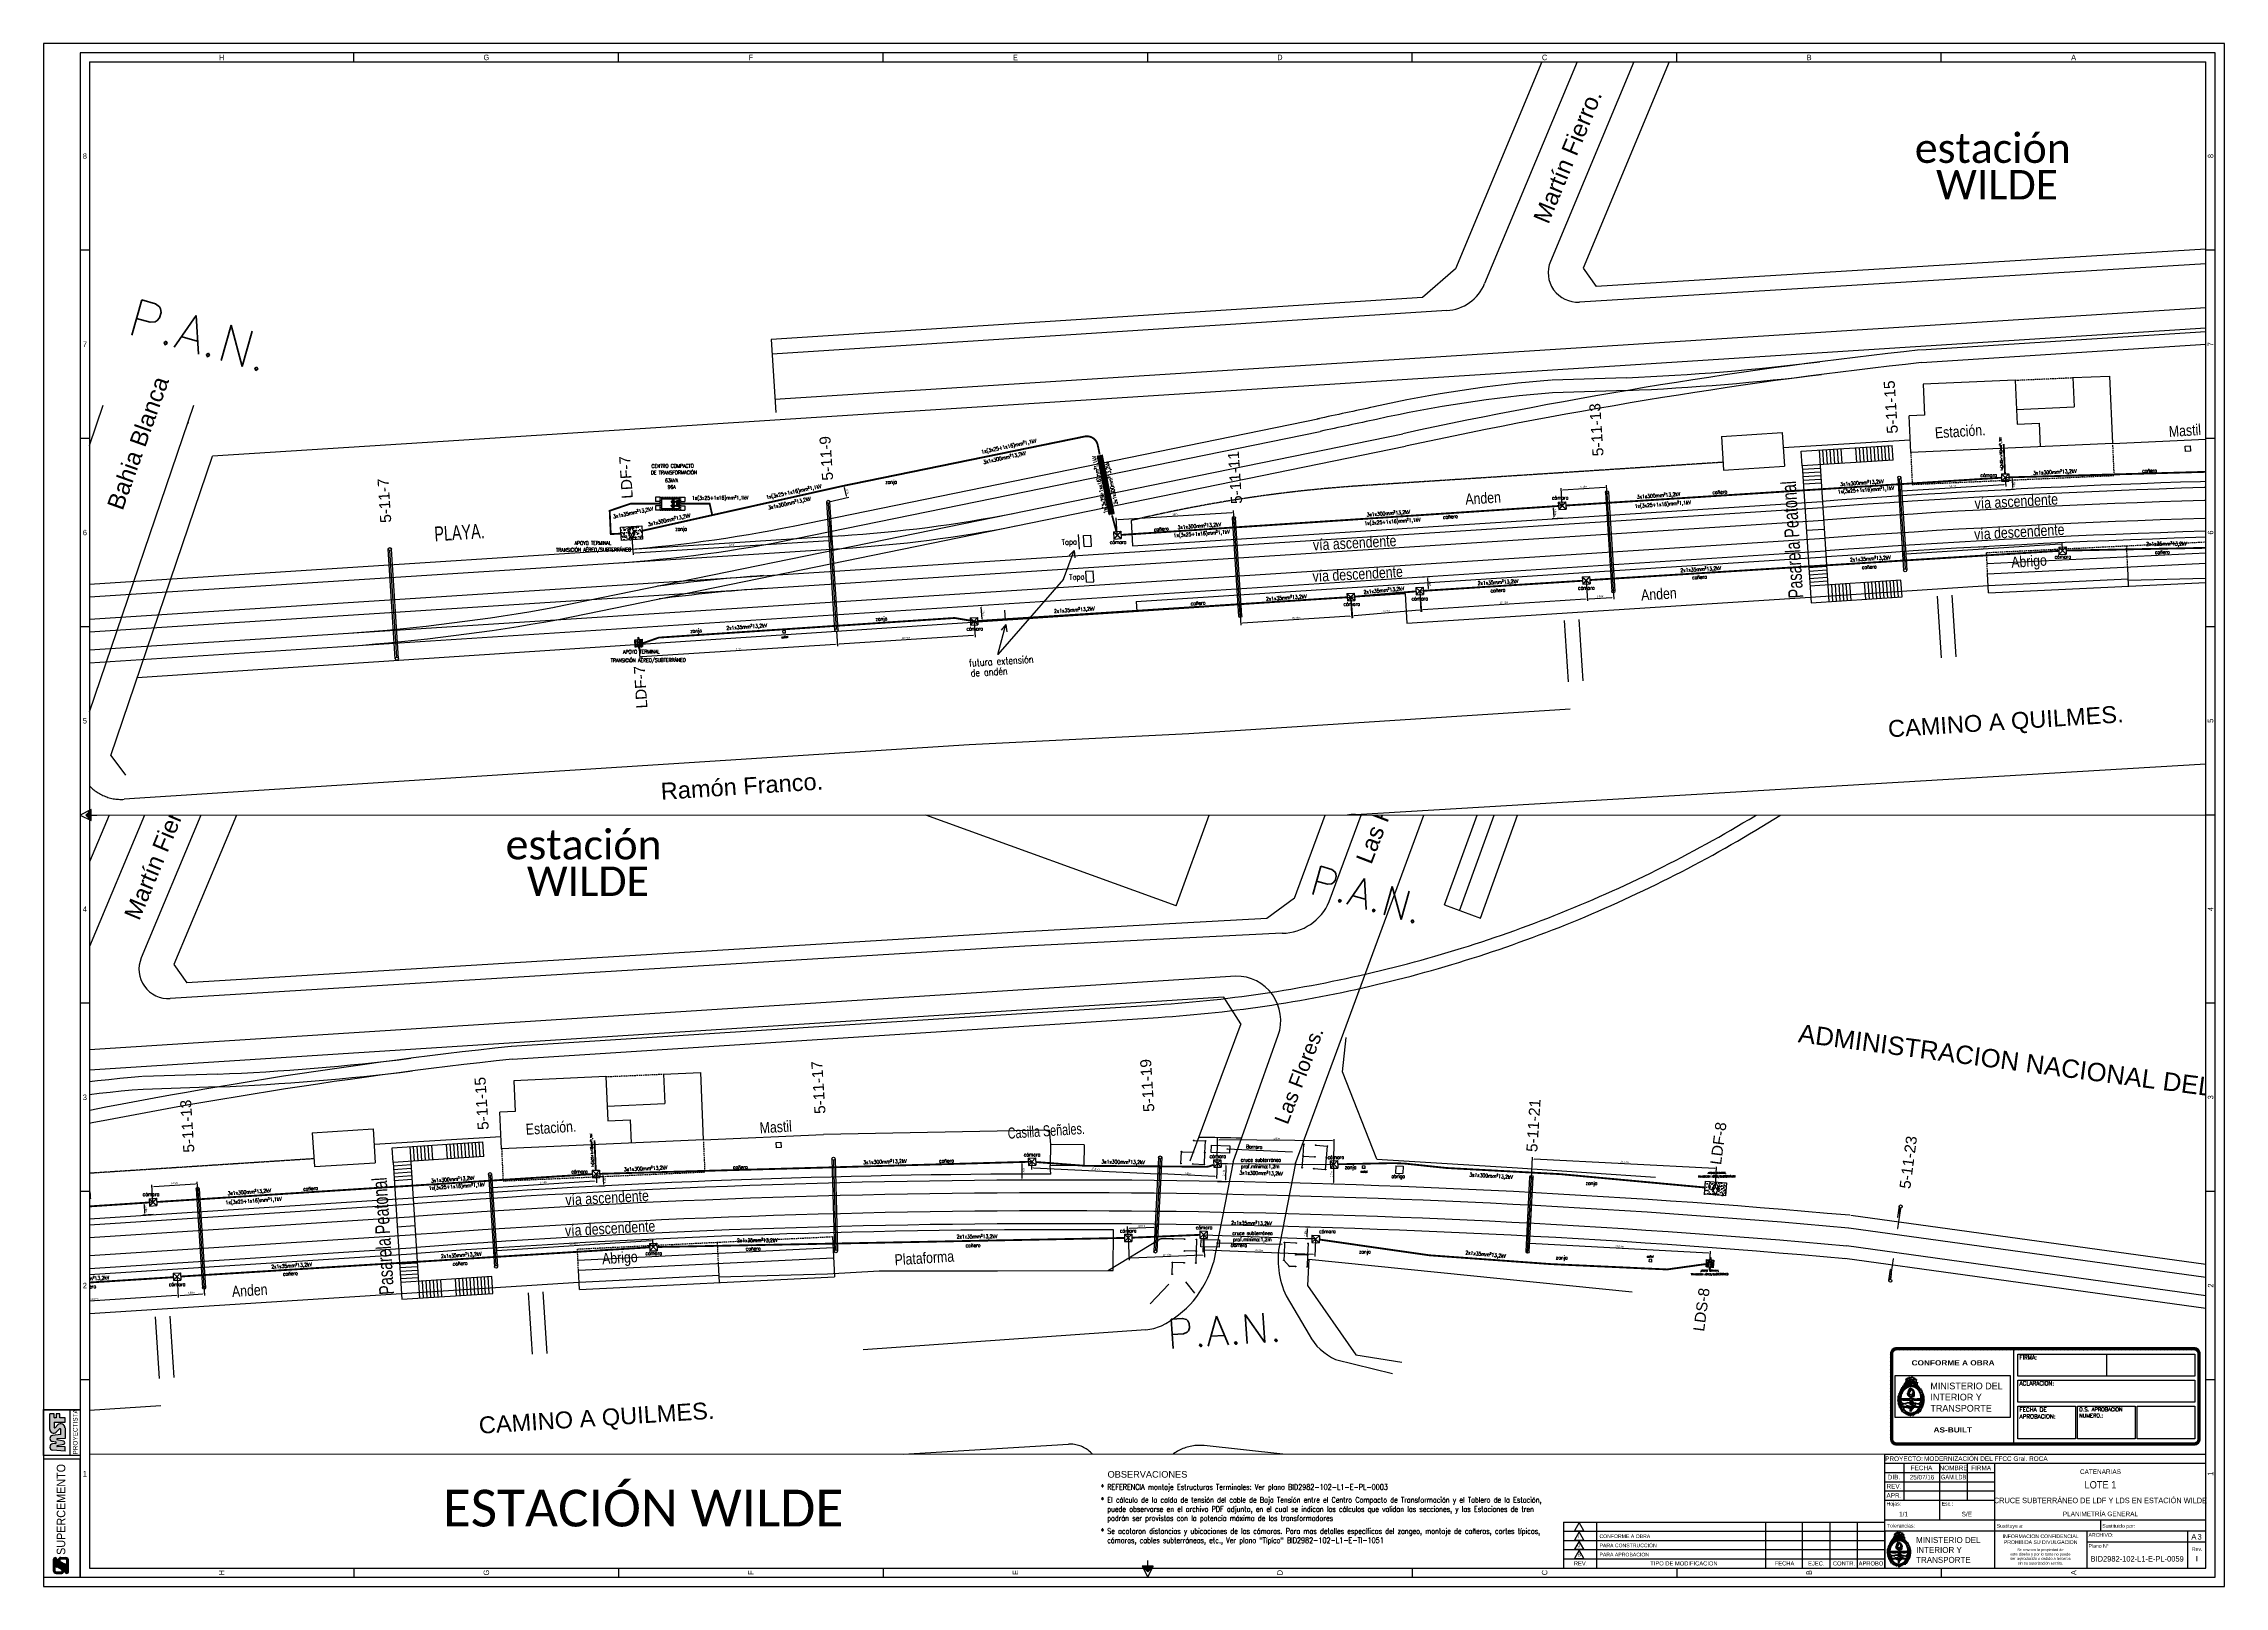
# Paper-space layout 'Layout1' of a CAD drawing. Header units: millimetres. Extents: x 335 to 1523, y 124 to 964.
# The model-space entities are those that its viewports show. They can reach past a viewport. Long polylines and large blocks are cut down to what shows.
import ezdxf
from ezdxf.enums import TextEntityAlignment as Align

# ---------------------------------------------------------------- set-up
doc = ezdxf.new("R2010")
doc.units = ezdxf.units.MM
doc.linetypes.add('DASHDOT2', pattern=[0.5, 0.25, -0.125, 0, -0.125])
doc.linetypes.add('HIDDEN2', pattern=[4.7625, 3.175, -1.5875])
for name, color, linetype in [('0_FORMATO', 7, 'Continuous'), ('C142', 142, 'Continuous'), ('CALLES', 8, 'Continuous'), ('COTA-TIT', 86, 'Continuous'), ('E4_ESQUEMAS', 2, 'Continuous'), ('EDIFICIOS', 8, 'Continuous'), ('LIMITE', 8, 'DASHDOT2'), ('LÌNEA02', 8, 'Continuous'), ('M_DIM', 1, 'Continuous'), ('n° de postación', 1, 'Continuous'), ('postes catenaria', 4, 'Continuous'), ('pórticos', 7, 'Continuous'), ('SEMICUBIERTO', 8, 'HIDDEN2'), ('textos', 7, 'Continuous'), ('Textos catenaria', 7, 'Continuous'), ('TMR', 8, 'Continuous'), ('vías', 8, 'Continuous')]:
    doc.layers.add(name, color=color, linetype=linetype)
doc.styles.add('ARIAL', font='arial.ttf', dxfattribs={"width": 0.7})
doc.styles.add('progresivas', font='calibri.ttf')
doc.styles.add('ROMAN_SIMPLEX', font='romans__.ttf')
doc.styles.add('ROMANS', font='arial.ttf', dxfattribs={"width": 0.7})
doc.styles.add('SIMPLEX', font='simplex.shx', dxfattribs={"width": 0.75})
doc.styles.add('STYLE1', font='arial.ttf')
doc.styles.add('TEXTO_SELLO', font='')
doc.styles.get('TEXTO_SELLO').set_extended_font_data('Arial Black', bold=True)
doc.dimstyles.new('ISO-25', dxfattribs={"dimtxt": 0.25, "dimasz": 0.25, "dimexe": 0.25, "dimexo": 0.1, "dimgap": 0.1, "dimtad": 1, "dimtxsty": 'Standard', "dimcen": 0.25, "dimadec": 0, "dimazin": 0, "dimtfac": 1, "dimtmove": 0, "dimatfit": 3, "dimfxl": 1, "dimarcsym": 0})
pattern_1 = [(50, (-2624.04677, -773.78864), (0.45546167, -0.039847714), [0.047625, -0.523875]), (355, (-2624.04677, -773.78864), (-0.088107065, 0.47764161), [0.0381, -0.4191]), (100.451, (-2624.0088, -773.79196), (0.367356254, 0.43779172), [0.040475, -0.445225]), (46.1842, (-2624.04677, -773.66164), (0.6776976, -0.10510582), [0.0714375, -0.7858125]), (96.6356, (-2623.9903, -773.6704), (0.59351059, 0.61856389), [0.0607125, -0.6678375]), (351.184, (-2624.0468, -773.66164), (0.59351151, 0.6185628), [0.05715, -0.62865]), (21, (-2623.98327, -773.6934), (0.3790372, -0.255663796), [0.047625, -0.523875]), (326, (-2623.98327, -773.6934), (0.15450507, 0.460469915), [0.0381, -0.4191]), (71.4514, (-2623.9517, -773.7147), (0.53354123, 0.204807144), [0.040475, -0.445225]), (37.5, (-2624.04677, -773.78864), (0.007721508, 0.211387597), [0, -0.41402, 0, -0.42545, 0, -0.4206875]), (7.5, (-2624.04677, -773.78864), (0.167049156, 0.250451437), [0, -0.24257, 0, -0.404495, 0, -0.1603375]), (327.5, (-2624.18837, -773.78864), (0.338976488, -0.01432186), [0, -0.15875, 0, -0.4953, 0, -0.657225]), (317.5, (-2624.25187, -773.78864), (0.370322953, 0.063566228), [0, -0.206375, 0, -0.32893, 0, -0.466725])]

# ---------------------------------------------------------------- blocks, each defined once
blk = doc.blocks.new('*X3')
at = {"color": 0}
for p, q in [((95.7, 17.5), (98.6, 20.5)), ((95.8, 17.4), (98.6, 20.3)), ((95.8, 17.4), (98.6, 20.1)), ((95.9, 17.3), (98.6, 20)), ((96, 17.2), (98.6, 19.8)), ((96.1, 17.1), (98.6, 19.6)), ((96.2, 17), (98.6, 19.4)), ((96.3, 16.9), (98.6, 19.2)), ((96.4, 16.8), (98.6, 19.1)), ((96.5, 16.7), (98.6, 18.9)), ((96.6, 16.7), (98.6, 18.7)), ((96.6, 16.6), (98.6, 18.5)), ((96.7, 16.5), (98.6, 18.4)), ((96.8, 16.4), (98.6, 18.2)), ((96.9, 16.3), (98.6, 18)), ((97, 16.2), (98.6, 17.8)), ((97.1, 16.1), (98.6, 17.7)), ((97.2, 16), (98.6, 17.5)), ((97.3, 15.9), (98.6, 17.3)), ((97.3, 15.9), (98.6, 17.1)), ((97.4, 15.8), (98.6, 16.9)), ((97.5, 15.7), (98.6, 16.8)), ((97.6, 15.6), (98.6, 16.6)), ((97.7, 15.5), (98.6, 16.4)), ((97.8, 15.4), (98.6, 16.2)), ((97.9, 15.3), (98.6, 16.1)), ((98, 15.2), (98.6, 15.9)), ((98.1, 15.1), (98.6, 15.7)), ((98.1, 15.1), (98.6, 15.5)), ((98.2, 15), (98.6, 15.4)), ((98.3, 14.9), (98.6, 15.2)), ((98.4, 14.8), (98.6, 15)), ((98.5, 14.7), (98.6, 14.8)), ((98.6, 14.6), (98.6, 14.6))]:
    blk.add_line(p, q, dxfattribs=at)
blk = doc.blocks.new('*X4')
at = {"color": 0}
for p, q in [((95.7, 17.5), (98.6, 20.5)), ((95.8, 17.4), (98.6, 20.3)), ((95.8, 17.4), (98.6, 20.1)), ((95.9, 17.3), (98.6, 20)), ((96, 17.2), (98.6, 19.8)), ((96.1, 17.1), (98.6, 19.6)), ((96.2, 17), (98.6, 19.4)), ((96.3, 16.9), (98.6, 19.2)), ((96.4, 16.8), (98.6, 19.1)), ((96.5, 16.7), (98.6, 18.9)), ((96.6, 16.7), (98.6, 18.7)), ((96.6, 16.6), (98.6, 18.5)), ((96.7, 16.5), (98.6, 18.4)), ((96.8, 16.4), (98.6, 18.2)), ((96.9, 16.3), (98.6, 18)), ((97, 16.2), (98.6, 17.8)), ((97.1, 16.1), (98.6, 17.7)), ((97.2, 16), (98.6, 17.5)), ((97.3, 15.9), (98.6, 17.3)), ((97.3, 15.9), (98.6, 17.1)), ((97.4, 15.8), (98.6, 16.9)), ((97.5, 15.7), (98.6, 16.8)), ((97.6, 15.6), (98.6, 16.6)), ((97.7, 15.5), (98.6, 16.4)), ((97.8, 15.4), (98.6, 16.2)), ((97.9, 15.3), (98.6, 16.1)), ((98, 15.2), (98.6, 15.9)), ((98.1, 15.1), (98.6, 15.7)), ((98.1, 15.1), (98.6, 15.5)), ((98.2, 15), (98.6, 15.4)), ((98.3, 14.9), (98.6, 15.2)), ((98.4, 14.8), (98.6, 15)), ((98.5, 14.7), (98.6, 14.8)), ((98.6, 14.6), (98.6, 14.6))]:
    blk.add_line(p, q, dxfattribs=at)
blk = doc.blocks.new('ISO_A0')
at = {"color": 7}
for p, q in [((-576, 410.1), (-576, 2.6)), ((577, 410.1), (-576, 410.1)), ((577, -409.9), (577, 410.1)), ((-576, -2.4), (-576, -409.9)), ((-576, -409.9), (-2, -409.9)), ((3, -409.9), (577, -409.9))]:
    blk.add_line(p, q, dxfattribs=at)
at = {"color": 254}
for p, q in [((-431.9, 410.1), (-431.9, 415.1)), ((-287.8, 410.1), (-287.8, 415.1)), ((-143.7, 410.1), (-143.7, 415.1)), ((0.5, 410.1), (0.5, 415.1)), ((144.6, 410.1), (144.6, 415.1)), ((288.7, 410.1), (288.7, 415.1)), ((432.8, 410.1), (432.8, 415.1)), ((-576, 307.6), (-581, 307.6)), ((582, 307.6), (577, 307.6)), ((-576, 205.1), (-581, 205.1)), ((582, 205.1), (577, 205.1)), ((-576, 102.6), (-581, 102.6)), ((582, 102.6), (577, 102.6)), ((-575, 3.1), (-581, 0.1)), ((-581, 0.1), (-575, -2.9)), ((-575, 3.1), (-578, 0.1)), ((-578, 0.1), (-575, -2.9)), ((-575, -2.9), (-575, 3.1)), ((-575, 0.1), (-572, 0.1)), ((582, 0.1), (577, 0.1)), ((-576, -102.4), (-581, -102.4)), ((582, -102.4), (577, -102.4)), ((-576, -204.9), (-581, -204.9)), ((582, -204.9), (577, -204.9)), ((-576, -307.4), (-581, -307.4)), ((582, -307.4), (577, -307.4)), ((-431.9, -409.9), (-431.9, -414.9)), ((-287.8, -409.9), (-287.8, -414.9)), ((-143.7, -409.9), (-143.7, -414.9)), ((3.5, -408.9), (-2.5, -408.9)), ((-2.5, -408.9), (0.5, -411.9)), ((-2.5, -408.9), (0.5, -414.9)), ((0.5, -408.9), (0.5, -405.9)), ((0.5, -411.9), (3.5, -408.9)), ((0.5, -414.9), (3.5, -408.9)), ((144.6, -409.9), (144.6, -414.9)), ((288.7, -409.9), (288.7, -414.9)), ((432.8, -409.9), (432.8, -414.9))]:
    blk.add_line(p, q, dxfattribs=at)
for points in [[(-601, 420.1), (-601, -419.9), (587, -419.9), (587, 420.1)], [(-581, 415.1), (-581, -414.9), (582, -414.9), (582, 415.1)]]:
    blk.add_lwpolyline(points, close=True, dxfattribs=at)
blk.add_blockref('*X3', (-673.6, -17.5), dxfattribs=at)
at = {"color": 254, "rotation": 90}
blk.add_blockref('*X4', (18.1, -507.5), dxfattribs=at)
at = {"color": 254}
for s, p in [('H', (-504, 412.6)), ('G', (-359.8, 412.6)), ('F', (-215.7, 412.6)), ('E', (-71.6, 412.6)), ('D', (72.5, 412.6)), ('C', (216.7, 412.6)), ('B', (360.8, 412.6)), ('A', (504.9, 412.6)), ('8', (-578.5, 358.9)), ('7', (-578.5, 256.4)), ('6', (-578.5, 153.9)), ('5', (-578.5, 51.4)), ('4', (-578.5, -51.1)), ('3', (-578.5, -153.6)), ('2', (-578.5, -256.1)), ('1', (-578.5, -358.6))]:
    blk.add_text(s, height=3, dxfattribs=at).set_placement(p, align=Align.MIDDLE)
for s, p in [('8', (579.5, 358.9)), ('7', (579.5, 256.4)), ('6', (579.5, 153.9)), ('5', (579.5, 51.4)), ('4', (579.5, -51.1)), ('3', (579.5, -153.6)), ('2', (579.5, -256.1)), ('1', (579.5, -358.6)), ('H', (-504, -412.4)), ('G', (-359.8, -412.4)), ('F', (-215.7, -412.4)), ('E', (-71.6, -412.4)), ('D', (72.5, -412.4)), ('C', (216.7, -412.4)), ('B', (360.8, -412.4)), ('A', (504.9, -412.4))]:
    blk.add_text(s, height=3, rotation=90, dxfattribs=at).set_placement(p, align=Align.MIDDLE)
blk = doc.blocks.new('A$C1FFA7F0F')
h = blk.add_hatch(color=20)
h.paths.add_polyline_path([(9.2, 13.9), (9.6, 13.9, -1), (9.6, 13.4), (9.2, 13.4, 0.273167), (6.7, 12), (5.3, 9.5, -0.273167), (3.5, 8.5), (3.1, 8.5, 1), (3.1, 6.4), (9, 6.4, 0.414214), (10.7, 8), (10.7, 10.7, 0.761103), (7.8, 11.3), (6.5, 8.9, -0.273167), (3.5, 7.2), (3.1, 7.2, -1), (3.1, 7.7), (3.5, 7.7, 0.273167), (6, 9.1), (7.4, 11.6, -0.273167), (9.2, 12.6), (9.6, 12.6, 1), (9.6, 14.7), (3.7, 14.7, 0.414214), (2, 13.1), (2, 10.5, 0.761103), (4.9, 9.8), (6.2, 12.2, -0.273167)])
h.paths.add_polyline_path([(5.4, 12.5), (4.1, 10.2, -0.777391), (2.9, 10.5), (2.9, 13.1, -0.414214), (3.7, 13.8), (5.8, 13.8, -0.658298), (6, 13.4, 0.064981)], flags=16)
h.paths.add_polyline_path([(9.8, 10.6), (9.8, 8, -0.414214), (9, 7.3), (6.9, 7.3, -0.658298), (6.7, 7.7, 0.064981), (7.3, 8.6), (8.6, 10.9, -0.777391)], flags=16)
at = {"color": 254}
for p, q in [((2, 13.1), (2, 10.5)), ((2.9, 13.1), (2.9, 10.5)), ((9.6, 14.7), (3.7, 14.7)), ((5.8, 13.8), (3.7, 13.8)), ((4.1, 10.2), (5.4, 12.5)), ((4.9, 9.8), (6.2, 12.2)), ((5.3, 9.5), (6.7, 12)), ((9.2, 13.9), (9.6, 13.9)), ((9.2, 13.4), (9.6, 13.4)), ((9.2, 12.6), (9.6, 12.6)), ((3.5, 8.5), (3.1, 8.5)), ((3.5, 7.7), (3.1, 7.7)), ((3.5, 7.2), (3.1, 7.2)), ((3.1, 6.4), (9, 6.4)), ((6, 9.1), (7.4, 11.6)), ((6.5, 8.9), (7.8, 11.3)), ((6.9, 7.3), (9, 7.3)), ((8.6, 10.9), (7.3, 8.6)), ((9.8, 8), (9.8, 10.6)), ((10.7, 10.7), (10.7, 8))]:
    blk.add_line(p, q, dxfattribs=at)
for centre, radius, start, end in [((3.7, 13.1), 1.65, 90, 180), ((3.7, 13.1), 0.75, 90, 180), ((9.1, 10.5), 4.28, 136.5731, 151.4653), ((5.8, 13.6), 0.25, 316.5731, 90), ((9.2, 10.6), 3.33, 90, 151.1143), ((9.2, 10.6), 2.83, 90, 151.1143), ((9.2, 10.6), 2.03, 90, 151.1143), ((9.2, 10.6), 1.53, 2.0149, 151.1143), ((9.6, 13.7), 1.05, 270, 90), ((9.6, 13.7), 0.25, 270, 90), ((3.5, 10.5), 1.53, 177.9851, 331.1143), ((3.1, 7.4), 1.05, 90, 270), ((3.1, 7.4), 0.25, 90, 270), ((3.5, 10.5), 0.631, 180, 331.4448), ((3.5, 10.5), 2.03, 270, 331.1143), ((3.5, 10.5), 2.83, 270, 331.1143), ((3.5, 10.5), 3.33, 270, 331.1143), ((6.9, 7.5), 0.25, 136.5731, 270), ((3.6, 10.6), 4.28, 316.5731, 331.4653), ((9.2, 10.6), 0.631, 0, 151.4448), ((9, 8), 1.65, 270, 0), ((9, 8), 0.75, 270, 0)]:
    blk.add_arc(centre, radius, start, end, dxfattribs=at)
blk = doc.blocks.new('A$C4AE07E70')
blk.add_hatch(color=160).paths.add_polyline_path([(15.5, 14.3), (18.1, 14.3), (18.1, 8.3), (20.5, 8.3), (20.5, 11.2), (22.7, 11.2), (22.7, 13.2), (20.5, 13.2), (20.5, 13.9, -0.414214), (20.9, 14.3), (22.7, 14.3), (22.7, 16.6), (14.1, 16.6, 0.665978), (12.6, 13.1), (14.4, 11.3, -0.665978), (14.1, 10.6), (11.3, 10.6), (10.9, 15.1, 0.906345), (7.5, 15.1), (7.3, 13.5, -0.898012), (6.4, 13.5), (6.3, 15.1, 0.906345), (2.9, 15.1), (2.3, 8.3), (4.6, 8.3), (4.8, 12.6, -0.872619), (5.2, 12.7), (6, 9, 0.79913), (7.7, 9), (8.5, 12.7, -0.872619), (9, 12.6), (9.2, 8.3), (15, 8.3, 0.665048), (16.6, 12.2), (15.1, 13.6, -0.665048)])
at = {"color": 254}
for p, q in [((2.3, 8.3), (2.9, 15.1)), ((4.6, 8.3), (4.8, 12.6)), ((6, 9), (5.2, 12.7)), ((6.4, 13.5), (6.3, 15.1)), ((7.3, 13.5), (7.5, 15.1)), ((7.7, 9), (8.5, 12.7)), ((9.2, 8.3), (9, 12.6)), ((11.3, 10.6), (10.9, 15.1)), ((14.4, 11.3), (12.6, 13.1)), ((14.1, 16.6), (22.7, 16.6)), ((15.1, 13.6), (16.6, 12.2)), ((18.1, 14.3), (15.5, 14.3)), ((18.1, 14.3), (18.1, 8.3)), ((20.5, 13.2), (20.5, 13.9)), ((22.7, 13.2), (20.5, 13.2)), ((20.9, 14.3), (22.7, 14.3)), ((22.7, 14.3), (22.7, 16.6)), ((22.7, 11.2), (22.7, 13.2)), ((2.3, 8.3), (4.6, 8.3)), ((15, 8.3), (9.2, 8.3)), ((11.3, 10.6), (14.1, 10.6)), ((18.1, 8.3), (20.5, 8.3)), ((20.5, 8.3), (20.5, 11.2)), ((20.5, 11.2), (22.7, 11.2))]:
    blk.add_line(p, q, dxfattribs=at)
for centre, radius, start, end in [((4.6, 14.9), 1.7, 6.1516, 174.9013), ((5, 12.6), 0.215, 12.7412, 177.1754), ((6.9, 13.5), 0.445, 186.1516, 353.8484), ((9.2, 14.9), 1.7, 5.0987, 173.8484), ((8.8, 12.6), 0.215, 2.8246, 167.2588), ((14.1, 14.6), 2.05, 90, 224.651), ((15.5, 13.9), 0.43, 90, 224.5033), ((15, 10.6), 2.25, 270, 44.5033), ((20.9, 13.9), 0.43, 90, 180), ((6.9, 9.2), 0.849, 192.7412, 347.2588), ((14.1, 11), 0.426, 270, 44.651)]:
    blk.add_arc(centre, radius, start, end, dxfattribs=at)
blk = doc.blocks.new('Logo MSF y Supercemento')
at = {"color": 254}
for p, q in [((66.3, 20), (91.3, 20)), ((66.3, 0), (66.3, 20)), ((91.3, 20), (91.3, 0)), ((66.3, 5.5), (91.3, 5.5)), ((91.3, 0), (66.3, 0))]:
    blk.add_line(p, q, dxfattribs=at)
blk.add_lwpolyline([(64.3, 0), (64.3, 20), (0, 20), (0, 0)], close=True, dxfattribs=at)
for name, p in [('A$C1FFA7F0F', (0, 0)), ('A$C4AE07E70', (66.3, 0))]:
    blk.add_blockref(name, p)
at = {"color": 254, "style": 'ARIAL', "width": 0.9}
blk.add_text('SUPERCEMENTO', height=4.66, dxfattribs=at).set_placement((36.9, 10.5), align=Align.MIDDLE_CENTER)
at = {"color": 254, "style": 'STYLE1'}
blk.add_text('PROYECTISTA', height=2.5, dxfattribs=at).set_placement((66.8, 1.5))
blk = doc.blocks.new('ROTULO_CARATULA')
at = {"layer": '0_FORMATO', "color": 255}
for p, q in [((0, 0), (0, 62)), ((0, 52), (60, 52)), ((10.6, 37), (10.6, 57)), ((30, 37), (30, 57)), ((45, 37), (45, 57)), ((60, 0), (60, 57)), ((0, 47), (60, 47)), ((0, 42), (60, 42)), ((0, 37), (60, 37)), ((30, 26), (30, 37)), ((175, 26), (0, 26)), ((117.5, 26), (117.5, 20)), ((175, 20), (0, 20)), ((0, 19.4), (0, 0)), ((60, 0), (60, 19.2)), ((110, 20), (110, 0)), ((175, 14), (110, 14)), ((165, 20), (165, 0)), ((0, 0), (175, 0))]:
    blk.add_line(p, q, dxfattribs=at)
at = {"layer": '0_FORMATO', "color": 7}
for p, q in [((0, 62), (175, 62)), ((0, 57), (175, 57))]:
    blk.add_line(p, q, dxfattribs=at)
at = {"layer": '0_FORMATO', "color": 253}
for p, q in [((0, 19.9), (0, 17.7)), ((2.2, 11.9), (2.3, 12.2)), ((2.2, 11.7), (2.2, 11.9)), ((2.3, 12.2), (2.4, 12.4)), ((2.4, 12.4), (2.5, 12.6)), ((2.5, 12.6), (2.6, 12.8)), ((2.6, 12.8), (2.7, 13.1)), ((2.7, 13.1), (2.8, 13.3)), ((2.8, 13.3), (3, 13.5)), ((3, 13.5), (3.1, 13.8)), ((3.1, 13.8), (3.2, 14)), ((3.2, 14), (3.3, 14.2)), ((3.3, 14.2), (3.4, 14.4)), ((3.4, 14.4), (3.6, 14.6)), ((3.6, 14.6), (3.7, 14.9)), ((3.7, 14.9), (3.8, 15.1)), ((3.8, 15.1), (4, 15.3)), ((4, 15.3), (4.1, 15.5)), ((4.1, 15.5), (4.3, 15.7)), ((4.3, 15.7), (4.4, 16)), ((4.4, 16), (4.6, 16.2)), ((4.6, 16.2), (4.7, 16.4)), ((4.7, 16.4), (4.9, 16.6)), ((4.9, 16.6), (5, 16.8)), ((5, 16.8), (5.2, 17)), ((5.2, 18.2), (6, 19.1)), ((5.4, 18), (5.2, 18.2)), ((5.2, 17.4), (5.4, 17.7)), ((5.2, 17), (5.3, 17.2)), ((5.3, 17.2), (5.5, 17.4)), ((5.5, 17.9), (5.4, 18)), ((5.4, 17.7), (5.5, 17.8)), ((5.5, 17.8), (5.5, 17.9)), ((6, 19.1), (6.3, 19)), ((6.3, 19), (6.4, 19.1)), ((6.4, 19.1), (6.6, 19.3)), ((6.6, 19.3), (7.4, 18.8)), ((7.4, 18.8), (7.7, 19.3)), ((7.7, 19.3), (7.9, 18.8)), ((7.9, 18.8), (8.2, 19.6)), ((8.2, 19.6), (9.6, 19.1)), ((9.6, 19.1), (9.3, 18.2)), ((9.3, 18.2), (10.4, 18.2)), ((10.4, 18.2), (10.1, 16.6)), ((10.1, 16.6), (10.4, 16.7)), ((10.4, 16.7), (10.7, 16.8)), ((10.7, 16.8), (10.9, 16.9)), ((10.8, 16.6), (10.7, 16.4)), ((10.7, 16.4), (10.7, 16.2)), ((10.7, 16.2), (10.8, 16)), ((11, 17), (10.8, 16.8)), ((10.8, 16.8), (10.8, 16.6)), ((10.8, 16), (10.8, 15.8)), ((10.8, 15.8), (10.9, 15.6)), ((10.9, 15.6), (11, 15.4)), ((11, 15.4), (11.2, 15.2)), ((11.2, 15.2), (11.3, 14.9)), ((11.3, 14.9), (11.5, 14.7)), ((11.5, 14.7), (11.6, 14.5)), ((11.6, 14.5), (11.8, 14.2)), ((11.8, 14.2), (12, 14)), ((12, 14), (12.2, 13.8)), ((12.2, 13.8), (12.3, 13.6)), ((12.3, 13.6), (12.5, 13.4)), ((12.5, 13.4), (12.7, 13.2)), ((12.7, 13.2), (12.8, 13)), ((12.8, 13), (12.9, 12.8)), ((12.9, 12.8), (13, 12.6)), ((13, 12.6), (13.1, 12.5)), ((13.1, 12.5), (13.2, 12.3)), ((13.2, 12.3), (13.3, 12.1)), ((13.3, 12.1), (13.4, 11.9)), ((1.6, 9.3), (1.7, 9.6)), ((1.6, 9.1), (1.6, 9.3)), ((1.6, 8.8), (1.6, 9.1)), ((1.6, 8.6), (1.6, 8.8)), ((1.6, 8.3), (1.6, 8.6)), ((1.6, 8.1), (1.6, 8.3)), ((1.6, 7.8), (1.6, 8.1)), ((1.6, 7.6), (1.6, 7.8)), ((1.7, 7.3), (1.6, 7.6)), ((1.7, 10), (1.8, 10.3)), ((1.7, 9.8), (1.7, 10)), ((1.7, 9.6), (1.7, 9.8)), ((1.7, 7.1), (1.7, 7.3)), ((1.8, 6.8), (1.7, 7.1)), ((1.8, 10.5), (1.9, 10.8)), ((1.8, 10.3), (1.8, 10.5)), ((1.8, 6.6), (1.8, 6.8)), ((1.9, 6.3), (1.8, 6.6)), ((1.9, 11), (2, 11.2)), ((1.9, 10.8), (1.9, 11)), ((1.9, 6.1), (1.9, 6.3)), ((2, 5.8), (1.9, 6.1)), ((2, 11.2), (2.1, 11.5)), ((2.1, 5.6), (2, 5.8)), ((2.1, 11.5), (2.2, 11.7)), ((2.2, 5.3), (2.1, 5.6)), ((2.3, 5.1), (2.2, 5.3)), ((2.4, 4.8), (2.3, 5.1)), ((2.6, 4.5), (2.4, 4.8)), ((2.7, 4.3), (2.6, 4.5)), ((2.8, 4.1), (2.7, 4.3)), ((3, 3.8), (2.8, 4.1)), ((3.1, 3.6), (3, 3.8)), ((3.3, 3.4), (3.1, 3.6)), ((3.4, 3.2), (3.3, 3.4)), ((3.6, 3), (3.4, 3.2)), ((3.8, 2.8), (3.6, 3)), ((4, 2.6), (3.8, 2.8)), ((4.2, 2.4), (4, 2.6)), ((4.4, 2.2), (4.2, 2.4)), ((4.7, 2), (4.4, 2.2)), ((4.9, 1.9), (4.7, 2)), ((5.1, 1.7), (4.9, 1.9)), ((5.4, 1.6), (5.1, 1.7)), ((5.6, 1.5), (5.4, 1.6)), ((8.5, 1.8), (5.5, 2.1)), ((5.5, 2.1), (6.8, 1.3)), ((5.8, 1.4), (5.6, 1.5)), ((6.1, 1.3), (5.8, 1.4)), ((6.3, 1.3), (6.1, 1.3)), ((6.6, 1.3), (6.3, 1.3)), ((6.8, 1.3), (6.6, 1.3)), ((6.8, 1.3), (8.5, 1.8)), ((7.1, 1.3), (6.8, 1.3)), ((7.3, 1.2), (7.1, 1.3)), ((7.5, 1), (7.3, 1.2)), ((7.5, 0.8), (7.5, 1)), ((7.7, 0.5), (7.5, 0.8)), ((8.2, 1.3), (7.7, 0.5)), ((9.6, 1.6), (8.2, 1.3)), ((10.4, 2.6), (8.8, 1.8)), ((8.8, 1.8), (9.6, 1.6)), ((10.1, 1.8), (10.4, 2.6)), ((10.4, 1.9), (10.1, 1.8)), ((10.6, 2), (10.4, 1.9)), ((10.8, 2.1), (10.6, 2)), ((11, 2.3), (10.8, 2.1)), ((11.2, 2.4), (11, 2.3)), ((11.4, 2.5), (11.2, 2.4)), ((11.6, 2.7), (11.4, 2.5)), ((11.8, 2.9), (11.6, 2.7)), ((12, 3), (11.8, 2.9)), ((12.1, 3.2), (12, 3)), ((12.3, 3.4), (12.1, 3.2)), ((12.4, 3.6), (12.3, 3.4)), ((12.6, 3.8), (12.4, 3.6)), ((12.7, 4), (12.6, 3.8)), ((12.8, 4.2), (12.7, 4)), ((13, 4.4), (12.8, 4.2)), ((13.1, 4.6), (13, 4.4)), ((13.2, 4.8), (13.1, 4.6)), ((13.3, 5), (13.2, 4.8)), ((13.4, 5.3), (13.3, 5)), ((13.4, 11.9), (13.5, 11.6)), ((13.5, 5.5), (13.4, 5.3)), ((13.5, 11.6), (13.6, 11.4)), ((13.6, 5.7), (13.5, 5.5)), ((13.6, 11.4), (13.7, 11.2)), ((13.7, 6.2), (13.6, 6)), ((13.6, 6), (13.6, 5.7)), ((13.7, 11.2), (13.7, 10.9)), ((13.7, 10.9), (13.8, 10.7)), ((13.8, 6.4), (13.7, 6.2)), ((13.8, 10.7), (13.8, 10.5)), ((13.8, 10.5), (13.9, 10.2)), ((13.9, 6.9), (13.8, 6.7)), ((13.8, 6.7), (13.8, 6.4)), ((13.9, 10.2), (13.9, 10)), ((13.9, 10), (14, 9.7)), ((14, 7.7), (13.9, 7.4)), ((13.9, 7.4), (13.9, 7.2)), ((13.9, 7.2), (13.9, 6.9)), ((14, 9.7), (14, 9.5)), ((14, 9.5), (14, 9.2)), ((14, 9.2), (14, 9)), ((14, 9), (14, 8.7)), ((14, 8.7), (14, 8.5)), ((14, 8.5), (14, 8.2)), ((14, 8.2), (14, 7.9)), ((14, 7.9), (14, 7.7))]:
    blk.add_line(p, q, dxfattribs=at)
at = {"layer": '0_FORMATO'}
blk.add_line((60, 19.2), (60, 21.6), dxfattribs=at)
at = {"layer": '0_FORMATO', "color": 253}
for points in [[(0, 19.9), (0, 19.9)], [(2.2, 12.2), (2.2, 11.9), (2.2, 11.6), (2.2, 11.4), (2.3, 11.2), (2.5, 11.1), (2.7, 10.9), (2.5, 11.4), (3.3, 11.1), (2.2, 12.2)], [(3.3, 14.4), (3.1, 14.1), (3, 13.9), (2.8, 13.6), (2.7, 13.4), (2.6, 13.1), (2.6, 12.8), (2.5, 12.6), (2.5, 12.3), (2.5, 12), (2.6, 12.2), (2.7, 12.4), (2.9, 12.6), (3, 12.9), (3.1, 13.1), (3.2, 13.4), (3.3, 13.7), (3.3, 13.9), (3.3, 14.2), (3.3, 14.4)], [(2.7, 8.9), (7.4, 8.9), (7.4, 10), (7.2, 10.1), (7.1, 10.3), (6.9, 10.4), (6.8, 10.6), (6.7, 10.8), (6.6, 11), (6.5, 11.2), (6.5, 11.4), (6.4, 11.7), (6.4, 11.9), (6.4, 12.1), (6.4, 12.4), (6.4, 12.6), (6.5, 12.8), (6.6, 13), (6.6, 13.2), (6.8, 13.3), (6.9, 13.5), (7.1, 13.6), (7.2, 13.7), (7.4, 13.8), (7.7, 13.8), (7.9, 13.8), (8.1, 13.7), (8.3, 13.7), (8.5, 13.6), (8.6, 13.4), (8.8, 13.3), (8.9, 13.2), (9, 13), (9.1, 12.8), (9.2, 12.6), (9.3, 12.4), (9.3, 12.2), (9.4, 12), (9.4, 11.8), (9.4, 11.6), (9.3, 11.4), (9.3, 11.2), (9.2, 11), (9.1, 10.8), (9, 10.6), (8.9, 10.5), (8.8, 10.3), (8.6, 10.2), (8.4, 10.1), (8.2, 10), (8.2, 8.9), (12.6, 8.9), (12.6, 9.2), (12.6, 9.5), (12.6, 9.7), (12.5, 10), (12.5, 10.2), (12.5, 10.4), (12.4, 10.7), (12.4, 10.9), (12.3, 11.1), (12.3, 11.3), (12.2, 11.5), (12.1, 11.7), (12, 11.9), (12, 12.1), (11.9, 12.3), (11.8, 12.4), (11.7, 12.6), (11.6, 12.8), (11.5, 12.9), (11.4, 13.1), (11.3, 13.2), (11.2, 13.3), (11.1, 13.5), (10.9, 13.6), (10.8, 13.7), (10.7, 13.8), (10.6, 13.9), (10.4, 14), (10.3, 14.1), (10.1, 14.2), (10, 14.3), (9.9, 14.4), (9.7, 14.4), (9.6, 14.5), (9.4, 14.6), (9.3, 14.6), (9.1, 14.7), (9, 14.7), (8.8, 14.7), (8.7, 14.8), (8.5, 14.8), (8.3, 14.8), (8.2, 14.8), (8, 14.8), (7.9, 14.8), (7.7, 14.8), (7.6, 14.8), (7.4, 14.8), (7.2, 14.8), (7.1, 14.7), (6.9, 14.7), (6.8, 14.7), (6.6, 14.6), (6.5, 14.6), (6.3, 14.5), (6.2, 14.5), (6, 14.4), (5.9, 14.3), (5.7, 14.2), (5.6, 14.1), (5.4, 14.1), (5.3, 14), (5.1, 13.9), (5, 13.7), (4.9, 13.6), (4.7, 13.5), (4.6, 13.4), (4.5, 13.3), (4.3, 13.1), (4.2, 13), (4.1, 12.8), (4, 12.7), (3.9, 12.5), (3.8, 12.3), (3.7, 12.2), (3.6, 12), (3.5, 11.8), (3.4, 11.6), (3.3, 11.4), (3.2, 11.2), (3.2, 11), (3.1, 10.8), (3, 10.6), (3, 10.4), (2.9, 10.2), (2.9, 9.9), (2.8, 9.7), (2.8, 9.4), (2.8, 9.2), (2.7, 8.9)], [(2.7, 12.2), (3.3, 11.7), (3.3, 12.2), (2.7, 12.2)], [(3, 13.6), (2.9, 13.2), (2.9, 13), (2.9, 12.7), (3.1, 12.5), (3.3, 12.2), (3.2, 12.5), (3.3, 12.7), (3.6, 12.8), (3, 13.6)], [(3.3, 13.3), (3.3, 13), (3.3, 12.9), (3, 12.8), (3.3, 12), (3.5, 12.2), (3.6, 12.5), (3.6, 12.7), (3.6, 12.9), (3.5, 13.1), (3.3, 13.3)], [(3.8, 14.1), (3.8, 13.8), (3.8, 13.7), (3.6, 13.6), (3.3, 13.6), (4.1, 13), (4.7, 14.1), (3.8, 14.1)], [(3.6, 14.7), (3.8, 14.4), (3.6, 14.7)], [(3.8, 15), (3.8, 14.6), (3.7, 14.3), (3.8, 14.1), (3.9, 13.8), (4.1, 13.6), (4.1, 13.9), (4.2, 14.1), (4.3, 14.1), (4.7, 14.1), (4.4, 15), (3.8, 15)], [(4.4, 15.5), (4.7, 13.9), (5.5, 14.7), (4.4, 15.5)], [(4.7, 15.8), (4.7, 14.7), (5.7, 15), (5.5, 15.8), (4.7, 15.8)], [(6.3, 18.8), (5.5, 17.2), (4.9, 17.2), (4.9, 15.5), (5.2, 15.5), (5.4, 15.4), (5.5, 15.3), (5.4, 15.1), (5.2, 15), (5.4, 14.9), (5.7, 14.9), (5.9, 14.9), (6.2, 14.9), (6.5, 14.9), (6.8, 15), (7.1, 15), (7.4, 15.1), (7.7, 15.2), (7.9, 15.3), (8.2, 15.4), (8.4, 15.5), (8.6, 15.6), (8.8, 15.8), (5.7, 15.2), (6.3, 18.8)], [(6, 19.1), (5.2, 18.2), (5.5, 18.2), (5.8, 18.2), (5.9, 18.3), (6, 18.5), (6.1, 18.8), (6, 19.1)], [(5.7, 17.4), (5.5, 16.1), (5.7, 16.3), (5.8, 16.5), (5.9, 16.7), (5.9, 16.9), (5.9, 17.1), (5.7, 17.4)], [(5.7, 16.1), (5.7, 15.2), (6.3, 15.2), (6.3, 16.1), (5.7, 16.1)], [(6.6, 18.2), (6, 16.9), (6.2, 17.1), (6.4, 17.4), (6.5, 17.6), (6.6, 17.9), (6.6, 18.2)], [(6, 16.3), (6.8, 16.3), (6.6, 17.4), (7.7, 17.4), (7.4, 16.6), (8.2, 16.6), (7.9, 17.4), (8.8, 17.4), (8.8, 17), (8.8, 16.8), (9, 16.6), (9.3, 16.3), (9.3, 16.6), (9.2, 16.9), (9.1, 17.1), (9, 17.3), (8.9, 17.5), (8.8, 17.6), (8.6, 17.8), (8.5, 17.9), (8.3, 18), (8.2, 18), (8, 18.1), (7.9, 18.1), (7.7, 18.1), (7.5, 18), (7.4, 18), (7.2, 17.9), (7.1, 17.8), (6.9, 17.7), (6.7, 17.5), (6.6, 17.4), (6.5, 17.2), (6.3, 17), (6.2, 16.8), (6.1, 16.6), (6, 16.3)], [(6, 16.3), (6, 15.5), (6.6, 16.1), (7.4, 15.8), (7.1, 16), (6.9, 16.2), (6.7, 16.3), (6.4, 16.3), (6, 16.3)], [(6.8, 13.3), (7.7, 13), (6.3, 11.1), (9, 10.9), (8.2, 11.1), (9, 11.4), (9, 11.7), (8.9, 12), (8.8, 12.2), (8.8, 12.5), (8.7, 12.7), (8.6, 12.9), (8.4, 13.1), (8.3, 13.2), (8.1, 13.3), (7.9, 13.4), (7.7, 13.4), (7.5, 13.4), (7.2, 13.4), (6.8, 13.3)], [(6.6, 12.5), (6.3, 11.7), (6.6, 12.5)], [(6.5, 15.1), (6.7, 15.1), (6.5, 15.1)], [(8.2, 19.6), (8.1, 19.3), (7.9, 19.1), (7.8, 19.1), (7.6, 19.2), (7.4, 19.3), (6.6, 19.3), (6.7, 19.1), (6.8, 18.9), (7, 18.7), (7.1, 18.6), (7.3, 18.5), (7.5, 18.4), (7.7, 18.4), (7.9, 18.4), (8.2, 18.4), (8.4, 18.4), (8.6, 18.5), (8.9, 18.6), (9.1, 18.6), (9.3, 18.7), (9.6, 18.8), (8.2, 19.6)], [(6.6, 17.4), (6.7, 17.1), (6.8, 16.9), (7, 16.7), (7.1, 16.6), (7.4, 16.5), (7.6, 16.4), (7.9, 16.3), (7.7, 17.4), (6.6, 17.4)], [(6.6, 16.1), (6.6, 15.5), (7.1, 15.5), (6.6, 16.1)], [(6.8, 13.9), (6.6, 12.8), (7.4, 13.9), (6.8, 13.9)], [(6.8, 17.4), (6.8, 16.9), (7.4, 16.9), (7.4, 17.4), (6.8, 17.4)], [(6.8, 12.2), (7.7, 13), (7.3, 13), (7.1, 12.9), (7, 12.8), (6.9, 12.5), (6.8, 12.2)], [(6.9, 18.3), (7, 18.2), (6.9, 18.3)], [(7.4, 15.5), (8.8, 15.8), (8.8, 15), (9, 15.1), (9.3, 15.1), (9.5, 15.2), (9.7, 15.2), (9.9, 15.2), (10.1, 15.2), (10.1, 15.1), (10.2, 14.9), (10.1, 14.7), (10.9, 15), (10.9, 15.5), (10.8, 15.6), (10.6, 15.6), (10.4, 15.7), (10.1, 15.8), (9.9, 15.9), (9.7, 16), (9.5, 16.1), (9.2, 16.2), (9, 16.2), (8.8, 16.3), (8.6, 16.3), (8.4, 16.3), (8.2, 16.3), (8, 16.3), (7.9, 16.2), (7.7, 16.1), (7.6, 15.9), (7.5, 15.8), (7.4, 15.5)], [(7.4, 14.1), (8.2, 13.9), (7.4, 14.1)], [(7.6, 13.8), (7.8, 13.7), (7.6, 13.8)], [(7.7, 16.1), (7.9, 15.8), (7.7, 16.1)], [(7.8, 19.2), (7.8, 19), (7.8, 19.2)], [(7.9, 17.4), (7.9, 16.9), (8.8, 16.9), (8.8, 17.4), (7.9, 17.4)], [(7.9, 13.9), (8.8, 13.3), (7.9, 13.9)], [(8.2, 16.9), (9, 16.3), (8.2, 16.9)], [(8.5, 18.5), (8.5, 18), (9, 18), (8.5, 18.5)], [(8.8, 18), (9.9, 16.3), (9.8, 16.6), (9.6, 16.9), (9.5, 17.2), (9.4, 17.4), (9.2, 17.6), (9, 17.8), (8.8, 18)], [(8.8, 13.3), (8.8, 12), (8.8, 13.3)], [(9, 18.8), (9.3, 15.8), (10.7, 15.5), (10.7, 16.6), (10.1, 16.6), (10.4, 18.2), (9, 18.8)], [(9, 15.2), (10.4, 15), (9, 15.2)], [(9, 12.5), (9.3, 10.3), (9.4, 10.6), (9.5, 10.9), (9.5, 11.2), (9.5, 11.4), (9.4, 11.7), (9.3, 12), (9.2, 12.2), (9, 12.5)], [(9.1, 12.9), (9.2, 12.7), (9.1, 12.9)], [(9.7, 17.2), (9.8, 17.1), (9.7, 17.2)], [(10.1, 14.7), (11.5, 13), (12, 13.6), (12.9, 13), (12.6, 13.9), (11.2, 13.6), (11.2, 13.9), (11.1, 14.2), (10.9, 14.3), (10.7, 14.5), (10.5, 14.6), (10.1, 14.7)], [(10.7, 15), (12, 13.6), (12, 13.9), (11.9, 14.2), (11.8, 14.5), (11.7, 14.6), (11.5, 14.8), (11.3, 14.9), (11, 14.9), (10.7, 15)], [(11.4, 13.8), (11.6, 13.7), (11.4, 13.8)], [(12, 13.6), (11.9, 13.3), (11.8, 13), (11.8, 12.8), (11.9, 12.6), (12, 12.5), (12.3, 12.3), (12.6, 12.2), (12, 11.7), (12.3, 10.9), (13.4, 10.9), (13.1, 13), (12, 13.6)], [(12.2, 12.1), (12.4, 12), (12.2, 12.1)], [(13.1, 12.2), (13.1, 12), (13.1, 11.8), (13.1, 11.5), (13, 11.3), (12.9, 11.1), (12.9, 10.8), (12.9, 10.6), (12.8, 10.4), (12.9, 10.2), (12.9, 10.1), (13, 9.9), (13.2, 9.8), (13.4, 9.8), (12.9, 10.3), (14, 10.3), (13.1, 12.2)], [(12.9, 12.5), (13.1, 12.2), (12.9, 12.5)], [(1.4, 10.3), (1.4, 8.1), (1.6, 8.9), (2.5, 9.2), (2.3, 9.4), (2.2, 9.5), (2.1, 9.6), (2.1, 9.6), (2.2, 9.7), (2.5, 9.8), (1.4, 10.3)], [(6, 11.7), (6.1, 11.4), (6.2, 11.1), (6.3, 10.9), (6.4, 10.7), (6.6, 10.6), (6.8, 10.5), (7.1, 10.4), (7.4, 10.3), (7.4, 8.9), (2.7, 8.9), (2.8, 9.2), (2.8, 9.5), (2.8, 9.7), (2.8, 10), (2.9, 10.3), (2.9, 10.5), (2.8, 10.8), (2.7, 11), (2.6, 11.2), (2.5, 11.4), (2.7, 10.9), (1.9, 11.1), (1.6, 10), (2.2, 10.6), (1.9, 9.2), (2.5, 7.6), (2.7, 8.7), (7.4, 8.7), (7.4, 6.8), (7.9, 8.7), (8.2, 8.7), (8.5, 8.7), (8.7, 8.7), (9, 8.7), (9.3, 8.7), (9.5, 8.7), (9.8, 8.7), (10.1, 8.7), (10.3, 8.7), (10.6, 8.7), (10.9, 8.7), (11.1, 8.7), (11.4, 8.7), (11.6, 8.6), (11.9, 8.6), (12.1, 8.5), (12.4, 8.4), (12.6, 8.3), (12.8, 8.2), (13.1, 8.1), (13.3, 7.9), (13.5, 7.8), (13.7, 7.6), (12.6, 7.8), (12, 4.8), (10.7, 5.1), (11.5, 4.6), (10.1, 2.6), (11.2, 2.6), (12.6, 5.9), (13.7, 5.7), (12.9, 6.2), (12.9, 7.3), (13.7, 6.5), (14, 10.3), (13.1, 8.4), (13.1, 9.5), (12.9, 9.4), (12.6, 9.3), (12.4, 9.2), (12.1, 9.1), (11.8, 9), (11.6, 9), (11.3, 8.9), (11, 8.9), (10.7, 8.9), (10.5, 8.9), (10.2, 8.9), (9.9, 8.9), (9.6, 8.9), (9.3, 8.9), (9, 8.9), (8.8, 8.9), (8.5, 8.9), (8.2, 8.9), (7.9, 8.9), (8.5, 10.6), (7.1, 11.1), (7.1, 10.8), (7, 10.7), (6.9, 10.6), (6.6, 10.6), (6.3, 10.6), (6, 11.7)], [(1.6, 8.9), (1.7, 8.6), (1.8, 8.3), (1.8, 8.1), (2, 7.9), (2.2, 7.7), (2.5, 7.6), (1.9, 8.1), (2.5, 8.9), (1.6, 8.9)], [(1.6, 7.8), (1.6, 6.5), (1.9, 7.3), (2.5, 6.8), (2.5, 7.1), (2.5, 7.3), (2.3, 7.5), (2.2, 7.6), (1.9, 7.7), (1.6, 7.8)], [(1.9, 7.3), (1.6, 6.2), (2.7, 6.2), (1.9, 7.3)], [(1.9, 10.6), (1.9, 10), (2.5, 10), (1.9, 10.6)], [(2.7, 6.8), (1.9, 5.7), (3, 5.4), (2.7, 6.8)], [(1.9, 5.1), (3.3, 4.8), (3, 5.9), (1.9, 5.1)], [(2, 11.8), (2.1, 11.6), (2, 11.8)], [(2.1, 9.7), (2.3, 9.6), (2.1, 9.7)], [(2.1, 8.3), (2.3, 8.2), (2.1, 8.3)], [(2.3, 5.2), (2.4, 5), (2.3, 5.2)], [(2.5, 4.3), (4.4, 3.5), (4.4, 4.8), (4.1, 4.9), (3.8, 5), (3.6, 5), (3.3, 4.9), (3.1, 4.8), (2.9, 4.7), (2.7, 4.5), (2.5, 4.3)], [(2.7, 8.7), (3, 8.6), (3.2, 8.5), (3.5, 8.4), (3.8, 8.4), (4, 8.4), (4.3, 8.3), (4.6, 8.3), (4.9, 8.3), (5.2, 8.3), (5.5, 8.3), (5.7, 8.3), (6, 8.3), (6.3, 8.4), (6.6, 8.4), (6.9, 8.4), (7.1, 8.4), (7.4, 8.4), (7.1, 8.5), (6.9, 8.6), (6.6, 8.6), (6.4, 8.7), (6.1, 8.7), (5.8, 8.7), (5.5, 8.7), (5.2, 8.7), (5, 8.7), (4.7, 8.7), (4.4, 8.7), (4.1, 8.7), (3.8, 8.7), (3.5, 8.7), (3.3, 8.7), (3, 8.7), (2.7, 8.7)], [(2.7, 8.4), (2.8, 8.1), (2.8, 7.9), (2.9, 7.6), (3, 7.4), (3.1, 7.3), (3.3, 7.1), (3.4, 7), (3.6, 7), (3.7, 6.9), (3.9, 6.8), (4.1, 6.8), (4.3, 6.8), (4.5, 6.8), (4.7, 6.8), (4.9, 6.8), (5.2, 6.9), (5.4, 6.9), (5.6, 7), (5.8, 7), (6.1, 7.1), (6.3, 7.1), (6.5, 7.2), (6.7, 7.2), (7, 7.2), (7.2, 7.3), (7.4, 7.3), (7.4, 8.4), (2.7, 8.4)], [(2.7, 7.3), (3, 7), (2.7, 7.3)], [(2.7, 7), (3, 6.8), (2.7, 7)], [(2.7, 4.6), (2.9, 4.3), (3, 4), (3.1, 3.9), (3.3, 3.7), (3.5, 3.6), (3.8, 3.5), (3.7, 3.8), (3.6, 4), (3.5, 4.2), (3.3, 4.3), (3.1, 4.5), (2.7, 4.6)], [(2.8, 10.4), (2.9, 10.2), (2.8, 10.4)], [(3, 6.2), (3.1, 6), (3.3, 5.9), (3.4, 5.8), (3.6, 5.7), (3.9, 5.6), (4.1, 5.5), (4.3, 5.4), (4.6, 5.4), (4.9, 5.3), (5.2, 5.3), (5.5, 5.3), (5.8, 5.3), (6.1, 5.2), (6.4, 5.2), (6.7, 5.2), (7, 5.3), (7.3, 5.3), (7.5, 5.3), (7.8, 5.3), (8.1, 5.3), (8.3, 5.3), (8.6, 5.4), (8.8, 5.4), (8.8, 6.2), (9, 6.1), (9.2, 6), (9.4, 5.9), (9.6, 5.8), (9.8, 5.7), (10, 5.6), (10.2, 5.5), (10.4, 5.4), (10.6, 5.3), (10.8, 5.3), (11, 5.3), (11.2, 5.3), (11.4, 5.3), (11.6, 5.4), (11.8, 5.4), (11.9, 5.6), (12.1, 5.7), (12.2, 5.9), (12.3, 6.2), (12.1, 6.2), (11.8, 6.3), (11.5, 6.3), (11.3, 6.4), (11, 6.4), (10.8, 6.5), (10.5, 6.5), (10.2, 6.6), (10, 6.7), (9.7, 6.7), (9.5, 6.8), (9.2, 6.8), (8.9, 6.8), (8.7, 6.9), (8.4, 6.9), (8.2, 6.9), (7.9, 6.9), (7.6, 6.8), (7.4, 6.8), (8.8, 6.5), (8.4, 6.4), (8.1, 6.4), (7.9, 6.4), (7.7, 6.4), (7.5, 6.6), (7.3, 6.8), (7.1, 7), (3, 6.2)], [(3, 6.2), (4.1, 6.5), (3.8, 6.6), (3.5, 6.6), (3.3, 6.5), (3, 6.2)], [(3, 3.7), (3.3, 2.9), (4.1, 3.2), (3, 3.7)], [(3.3, 5.4), (3.6, 5.1), (3.3, 5.4)], [(3.6, 3.2), (3.8, 2.9), (3.9, 2.7), (4.1, 2.6), (4.4, 2.5), (4.6, 2.4), (4.9, 2.4), (5.2, 2.4), (4.7, 3.5), (3.6, 3.2)], [(3.6, 2.9), (3.8, 2.6), (3.6, 2.9)], [(7.4, 2.9), (7.4, 4.6), (3.8, 4.8), (3.9, 4.6), (4.1, 4.4), (4.2, 4.2), (4.3, 4), (4.5, 3.8), (4.6, 3.6), (4.8, 3.4), (5, 3.3), (5.1, 3.1), (5.3, 3), (5.5, 2.9), (5.7, 2.8), (5.9, 2.7), (6.1, 2.6), (6.3, 2.5), (6.5, 2.4), (6.7, 2.3), (6.9, 2.3), (7.1, 2.3), (7.3, 2.2), (7.5, 2.2), (7.7, 2.2), (7.9, 2.2), (8.1, 2.2), (8.3, 2.2), (8.5, 2.3), (8.7, 2.3), (8.9, 2.4), (9.1, 2.4), (9.3, 2.5), (9.5, 2.6), (9.7, 2.7), (9.9, 2.8), (10.1, 2.9), (10.3, 3.1), (10.5, 3.2), (10.6, 3.4), (10.8, 3.5), (10.9, 3.7), (11.1, 3.9), (11.2, 4.1), (11.4, 4.3), (11.5, 4.6), (11.2, 4.7), (10.9, 4.8), (10.6, 4.9), (10.3, 4.9), (10.1, 4.9), (9.9, 4.9), (9.7, 4.9), (9.5, 4.8), (9.4, 4.8), (9.2, 4.7), (9, 4.6), (8.9, 4.5), (8.8, 4.4), (8.6, 4.2), (8.5, 4.1), (8.3, 3.9), (8.1, 3.7), (8, 3.5), (7.8, 3.3), (7.6, 3.1), (7.4, 2.9)], [(4.1, 6.8), (5.5, 6.5), (4.1, 6.8)], [(4.1, 4), (4.4, 3.7), (4.1, 4)], [(4.9, 2.9), (4.9, 2.6), (4.8, 2.5), (4.7, 2.4), (4.4, 2.4), (4.1, 2.4), (5.2, 1.8), (6.8, 1.8), (4.9, 2.9)], [(4.4, 3.7), (5.2, 2.9), (4.4, 3.7)], [(4.5, 5.2), (4.6, 5), (4.5, 5.2)], [(4.8, 5.3), (5, 5.2), (4.8, 5.3)], [(5.2, 5.1), (6.6, 5.4), (6.3, 5.5), (6, 5.6), (5.8, 5.6), (5.6, 5.5), (5.4, 5.4), (5.2, 5.1)], [(5.2, 2.9), (5.5, 2.6), (5.2, 2.9)], [(5.2, 2.1), (5.4, 1.8), (5.6, 1.6), (5.8, 1.5), (6, 1.3), (6.3, 1.2), (6.5, 1.1), (6.8, 1), (5.2, 2.1)], [(5.4, 2.3), (5.6, 2.2), (5.4, 2.3)], [(5.6, 6.8), (5.7, 6.7), (5.6, 6.8)], [(5.7, 7), (7.4, 7), (5.7, 7)], [(5.7, 5.4), (6.6, 4.8), (5.7, 5.4)], [(5.7, 2.6), (6, 2.4), (5.7, 2.6)], [(6, 7.3), (6.3, 7), (6, 7.3)], [(6.3, 10.9), (7.4, 10.6), (6.3, 10.9)], [(6.3, 5.4), (6.6, 5.1), (6.3, 5.4)], [(6.3, 4.8), (6.6, 4.6), (6.3, 4.8)], [(6.3, 2.4), (6.6, 2.1), (6.3, 2.4)], [(6.6, 10.9), (7.4, 11.4), (6.6, 10.9)], [(6.6, 10.3), (7.4, 10), (6.6, 10.3)], [(6.6, 5.7), (6.6, 5.1), (7.4, 5.1), (6.6, 5.7)], [(6.6, 4.6), (6.9, 4.6), (7.2, 4.7), (7.4, 4.8), (7.6, 4.9), (7.8, 5.1), (7.9, 5.4), (7.6, 5.3), (7.3, 5.3), (7.1, 5.2), (6.9, 5.1), (6.7, 4.9), (6.6, 4.6)], [(6.8, 4.8), (7.1, 4.6), (6.8, 4.8)], [(6.9, 1.6), (7, 1.5), (6.9, 1.6)], [(7.1, 7), (7.2, 6.7), (7.3, 6.5), (7.4, 6.4), (7.6, 6.3), (7.9, 6.2), (7.1, 7)], [(7.1, 1.8), (7.9, 1.6), (7.4, 0.7), (8.8, 1.8), (7.1, 1.8)], [(7.4, 4.6), (7.4, 3.2), (7.4, 4.6)], [(7.4, 3.2), (7.7, 2.9), (7.4, 3.2)], [(7.6, 1.5), (7.8, 1.4), (7.6, 1.5)], [(7.9, 5.1), (7.7, 3.2), (7.9, 5.1)], [(7.7, 3.2), (7.9, 2.9), (7.7, 3.2)], [(7.8, 0.8), (7.8, 0.6), (7.8, 0.8)], [(8.2, 11.4), (9, 11.1), (7.9, 10.9), (9.3, 10.3), (9.3, 11.4), (8.2, 11.4)], [(7.9, 10.3), (7.9, 8.9), (8.2, 10), (9.3, 10), (7.9, 10.3)], [(7.9, 8.7), (7.9, 8.3), (8, 8), (8, 7.8), (8.1, 7.5), (8.3, 7.3), (8.5, 7), (7.9, 8.7)], [(7.9, 6.8), (7.9, 6.2), (8.5, 6.2), (8.5, 6.8), (7.9, 6.8)], [(7.9, 4.6), (7.9, 3.2), (7.9, 4.6)], [(8.2, 8.7), (8.5, 8.6), (8.7, 8.5), (9, 8.4), (9.2, 8.4), (9.5, 8.4), (9.8, 8.3), (10.1, 8.3), (10.4, 8.3), (10.6, 8.3), (10.9, 8.3), (11.2, 8.3), (11.5, 8.4), (11.8, 8.4), (12.1, 8.4), (12.3, 8.4), (12.6, 8.4), (12.3, 8.5), (12.1, 8.6), (11.8, 8.6), (11.6, 8.7), (11.3, 8.7), (11, 8.7), (10.7, 8.7), (10.4, 8.7), (10.2, 8.7), (9.9, 8.7), (9.6, 8.7), (9.3, 8.7), (9, 8.7), (8.7, 8.7), (8.5, 8.7), (8.2, 8.7)], [(8.2, 8.4), (8.3, 8.2), (8.4, 8), (8.5, 7.9), (8.6, 7.7), (8.7, 7.5), (8.9, 7.4), (9, 7.3), (9.2, 7.1), (9.4, 7), (9.6, 6.9), (9.7, 6.9), (9.9, 6.8), (10.1, 6.7), (10.3, 6.7), (10.5, 6.7), (10.7, 6.6), (10.9, 6.6), (11.1, 6.6), (11.3, 6.7), (11.4, 6.7), (11.6, 6.8), (11.8, 6.9), (11.9, 7), (12.1, 7.1), (12.2, 7.2), (12.3, 7.3), (12.4, 7.5), (12.5, 7.7), (12.5, 7.9), (12.6, 8.1), (12.6, 8.4), (8.2, 8.4)], [(8.2, 5.4), (8.2, 4.6), (8.8, 4.6), (8.8, 5.4), (8.2, 5.4)], [(8.4, 11.9), (8.6, 11.8), (8.4, 11.9)], [(8.5, 7.3), (9.6, 6.8), (8.5, 7.3)], [(8.5, 6.5), (8.8, 6.2), (8.5, 6.5)], [(8.5, 5.9), (8.8, 5.1), (8.5, 5.9)], [(9.3, 5.9), (8.5, 5.1), (8.8, 5.1), (9, 5.1), (9.2, 5.2), (9.3, 5.3), (9.4, 5.4), (9.4, 5.7), (9.3, 5.9)], [(8.8, 1.6), (8.5, 1), (9, 1), (8.8, 1.6)], [(8.7, 2), (8.8, 1.9), (8.7, 2)], [(8.8, 5.9), (9.3, 5.4), (9.3, 5.9), (8.8, 5.9)], [(8.8, 2.4), (9, 2.1), (8.8, 2.4)], [(8.9, 6.1), (9.1, 6), (8.9, 6.1)], [(9, 7.3), (9.3, 7), (9, 7.3)], [(9, 5.1), (9.3, 4.8), (9, 5.1)], [(9, 1.8), (10.1, 2.4), (9.8, 2.4), (9.6, 2.4), (9.4, 2.3), (9.2, 2.1), (9, 1.8)], [(9.2, 1.5), (9.4, 1.4), (9.2, 1.5)], [(9.6, 7), (9.6, 6.5), (10.1, 6.5), (9.6, 7)], [(9.6, 5.9), (9.9, 5.7), (9.6, 5.9)], [(9.8, 1.7), (9.9, 1.6), (9.8, 1.7)], [(9.9, 5.5), (10, 5.3), (9.9, 5.5)], [(9.9, 2.9), (10.1, 2.6), (9.9, 2.9)], [(10, 6.9), (10.2, 6.8), (10, 6.9)], [(10.1, 5.4), (10.4, 5.1), (10.1, 5.4)], [(10.1, 2.1), (11.5, 2.1), (10.1, 2.1)], [(10.3, 6.7), (10.5, 6.6), (10.3, 6.7)], [(11.2, 3.5), (11.1, 3.2), (11, 3.1), (11, 3), (11.1, 2.9), (11.2, 2.6), (11, 2.8), (10.9, 2.9), (10.8, 2.9), (10.6, 2.8), (10.4, 2.6), (12, 2.6), (12, 3.2), (11.2, 3.5)], [(10.5, 5.2), (10.6, 5), (10.5, 5.2)], [(10.7, 6.8), (10.9, 6.5), (10.7, 6.8)], [(10.9, 4.8), (11.2, 4.6), (10.9, 4.8)], [(11, 6.6), (11.1, 6.4), (11, 6.6)], [(11.2, 5.1), (12, 4.8), (11.2, 5.1)], [(11.2, 4.3), (11.5, 4), (11.2, 4.3)], [(11.4, 6.4), (11.6, 6.3), (11.4, 6.4)], [(11.8, 4.6), (12.3, 3.7), (11.5, 3.5), (12.3, 2.9), (13.1, 4.8), (11.8, 4.6)], [(11.5, 4), (12.3, 3.5), (11.5, 4)], [(12, 6.4), (12.1, 6.3), (12, 6.4)], [(12, 5.7), (12.3, 5.4), (12, 5.7)], [(12.2, 4.2), (12.4, 4.1), (12.2, 4.2)], [(12.3, 6.8), (12.6, 6.5), (12.3, 6.8)], [(12.6, 5.9), (12.3, 4.8), (12.6, 4.9), (12.8, 5), (13, 5.2), (13, 5.3), (12.9, 5.5), (12.8, 5.7), (12.6, 5.9)], [(12.4, 11.5), (12.5, 11.3), (12.4, 11.5)], [(12.6, 10.9), (12.6, 10.3), (13.1, 10.9), (12.6, 10.9)], [(12.6, 9.8), (12.6, 8.9), (12.6, 9.8)], [(12.6, 8.7), (12.6, 7.8), (12.6, 8.7)], [(12.9, 10.3), (13.4, 9.8), (13.1, 8.4), (13.3, 8.6), (13.5, 8.8), (13.6, 9), (13.6, 9.3), (13.7, 9.5), (13.7, 9.8), (13.7, 10), (13.7, 10.3), (13.7, 10.6), (12.9, 10.3)], [(12.9, 8.1), (13.7, 7.6), (12.9, 8.1)], [(12.9, 7.3), (12.9, 6.2), (13.7, 6.2), (13.7, 7.3), (12.9, 7.3)], [(13.1, 5.9), (13.1, 4.8), (13.1, 5.9)], [(14, 8.5), (14.1, 8.3), (14, 8.5)]]:
    blk.add_lwpolyline(points, dxfattribs=at)
at = {"layer": '0_FORMATO', "color": 255, "style": 'STYLE1'}
for s, p in [('PROYECTO:', (10.5, 59.5)), ('DIB.', (5, 49.5)), ('FECHA', (20, 54.5)), ('FIRMA', (52.5, 54.5)), ('APR.', (5, 39.5)), ('REV.', (5, 44.5))]:
    blk.add_text(s, height=2.5, dxfattribs=at).set_placement(p, align=Align.MIDDLE)
at = {"layer": '0_FORMATO', "color": 255, "style": 'STYLE1', "width": 0.8}
blk.add_text('NOMBRE', height=2.5, dxfattribs=at).set_placement((37.5, 54.5), align=Align.MIDDLE)
at = {"layer": '0_FORMATO', "color": 255, "style": 'STYLE1'}
for s, p in [('Hojas:', (1, 36)), ('Esc.:', (31, 36)), ('ARCHIVO:', (111, 19))]:
    blk.add_text(s, height=2, dxfattribs=at).set_placement(p, align=Align.TOP_LEFT)
at = {"layer": '0_FORMATO', "color": 255, "style": 'STYLE1', "width": 0.8}
for s, p in [('Tolerancias: ', (1.2, 24)), ('Sustituye a:', (61, 23.9)), ('Sustituido por:', (118.5, 23.9))]:
    blk.add_text(s, height=2, dxfattribs=at).set_placement(p, align=Align.TOP_LEFT)
at = {"layer": '0_FORMATO', "linetype": 'Continuous'}
for s, height, p in [('MINISTERIO DEL', 3.252, (17.1, 13.6)), ('TRANSPORTE', 3.25, (17.1, 2.8)), ('INTERIOR Y', 3.25, (17.1, 8.2))]:
    blk.add_text(s, height=height, dxfattribs=at).set_placement(p)
at = {"layer": '0_FORMATO', "color": 255, "style": 'STYLE1'}
for s, height, p in [('INFORMACION CONFIDENCIAL', 2, (84.9, 16.3)), ('PROHIBIDA SU DIVULGACION', 2, (84.9, 13.1)), ('ser reproducido o cedido a terceros', 1.5, (84.8, 4.4)), ('este diseño y por lo tanto no puede', 1.5, (84.8, 6.8)), ('Se reserva la propiedad de', 1.5, (84.8, 9.2)), ('sin su autorización escrita.', 1.5, (84.8, 1.9))]:
    blk.add_text(s, height=height, dxfattribs=at).set_placement(p, align=Align.CENTER)
at = {"layer": '0_FORMATO', "color": 254, "style": 'STYLE1'}
blk.add_text('Plano N°', height=2, dxfattribs=at).set_placement((111, 13), align=Align.TOP_LEFT)
at = {"layer": '0_FORMATO', "color": 255, "style": 'STYLE1'}
blk.add_text('A', height=3, dxfattribs=at).set_placement((168.4, 18.5), align=Align.TOP_CENTER)
at = {"layer": '0_FORMATO', "color": 254, "style": 'STYLE1'}
blk.add_text('Rev.', height=2, dxfattribs=at).set_placement((170.2, 11.3), align=Align.TOP_CENTER)
at = {"layer": '0_FORMATO', "color": 253, "style": 'STYLE1'}
for tag, p, height in [('NOM_PROYECTO', (21.4, 58.2), 2.5), ('HOJAS', (7.7, 28.1), 2.5), ('XXXXXXXXXX', (19.3, 22), 2.5), ('XXXX-X-XX-XXX-XXXX', (79.6, 21.9), 2), ('XXXX-X-XX-XXX-XXXX', (140.2, 21.9), 2)]:
    blk.add_attdef(tag, p, '', height=height, dxfattribs=at)
at = {"layer": '0_FORMATO', "color": 253, "style": 'STYLE1', "flags": 4}
for tag, width, p in [('DD/MM/AA', 0.9, (20.3, 49.5)), ('NOMB.', 0.7, (37.5, 49.5)), ('DD/MM/AA', 0.9, (20.3, 44.5)), ('DD/MM/AA', 0.9, (20.3, 39.5)), ('NOMB.', 0.7, (37.5, 44.5)), ('NOMB.', 0.7, (37.5, 39.5))]:
    blk.add_attdef(tag, text='', height=2.5, dxfattribs=dict(at, width=width)).set_placement(p, align=Align.MIDDLE)
at = {"layer": '0_FORMATO', "color": 254, "style": 'STYLE1', "flags": 4}
blk.add_attdef('SECTOR', text='', height=2.5, dxfattribs=at).set_placement((117.5, 51.2), align=Align.CENTER)
at = {"layer": '0_FORMATO', "color": 253, "style": 'STYLE1', "width": 0.9, "flags": 4}
for tag, p in [('DESCRIPCION_1', (117.5, 35.3)), ('EQUIPO', (117.5, 43.3)), ('XXXX-X-XX-XXX-XXXX', (137.4, 3.5))]:
    blk.add_attdef(tag, text='', height=4, dxfattribs=at).set_placement(p, align=Align.CENTER)
at = {"layer": '0_FORMATO', "color": 253, "style": 'STYLE1', "flags": 4}
for tag, height, p in [('ESCALA', 2.5, (44.7, 28.1)), ('DESCRIPCION_2', 2.5, (117.5, 28.2)), ('XX', 3, (170, 3.6))]:
    blk.add_attdef(tag, text='', height=height, dxfattribs=at).set_placement(p, align=Align.CENTER)
blk.add_attdef('XXXXXXXXXXX', text='', height=2.5, dxfattribs=at).set_placement((142.5, 16.9), align=Align.MIDDLE)
at = {"layer": '0_FORMATO', "color": 255, "style": 'STYLE1', "flags": 4}
blk.add_attdef('X', text='', height=3, dxfattribs=at).set_placement((171.5, 15.5), align=Align.CENTER)
blk = doc.blocks.new('ROTULO_REV_2.dwg')
at = {"color": 7}
for q in [(175, 25), (0, 0)]:
    blk.add_line((0, 25), q, dxfattribs=at)
at = {"color": 255}
for p, q in [((18, 25), (18, 0)), ((110, 25), (110, 0)), ((130, 25), (130, 0)), ((145, 25), (145, 0)), ((160, 25), (160, 0)), ((0, 20), (175, 20)), ((0, 15), (175, 15)), ((0, 10), (175, 10)), ((0, 5), (175, 5))]:
    blk.add_line(p, q, dxfattribs=at)
blk.add_line((0, 0), (175, 0))
at = {"color": 254}
for points in [[(8.5, 24.7), (5.9, 20.2), (11.1, 20.2)], [(8.5, 19.7), (5.9, 15.2), (11.1, 15.2)], [(8.5, 14.7), (5.9, 10.2), (11.1, 10.2)], [(8.5, 9.7), (5.9, 5.2), (11.1, 5.2)]]:
    blk.add_lwpolyline(points, close=True, dxfattribs=at)
at = {"color": 254, "style": 'STYLE1'}
for s, p in [('REV.', (9.3, 2.5)), ('TIPO DE MODIFICACION', (65.6, 2.5)), ('FECHA', (120.4, 2.5)), ('EJEC.', (137.7, 2.5)), ('CONTR.', (152.8, 2.5)), ('APROBO', (167.5, 2.5))]:
    blk.add_text(s, height=2.25, dxfattribs=at).set_placement(p, align=Align.MIDDLE_CENTER)
for tag, p in [('A', (7.6, 21.3)), ('A', (7.6, 16.3)), ('A', (7.6, 11.3)), ('PARACONSULTA', (19.6, 21.3)), ('PARACONSULTA', (19.6, 16.3)), ('PARACONSULTA', (19.6, 11.3)), ('DD/MM/AA', (111.8, 21.3)), ('DD/MM/AA', (111.8, 16.3)), ('DD/MM/AA', (111.8, 11.3)), ('A', (7.6, 6.3)), ('PARACONSULTA', (19.6, 6.3)), ('DD/MM/AA', (111.8, 6.3))]:
    blk.add_attdef(tag, p, '', height=2, dxfattribs=at)
at = {"color": 254, "style": 'STYLE1', "width": 0.8}
for p in [(130.5, 21.3), (130.5, 16.3), (130.5, 11.3), (145.5, 21.3), (145.5, 16.3), (145.5, 11.3), (162.6, 21.3), (162.6, 16.3), (162.6, 11.3), (130.5, 6.3), (145.5, 6.3), (162.6, 6.3)]:
    blk.add_attdef('NOMB.', p, '', height=2, dxfattribs=at)
blk = doc.blocks.new('SELLO-APROBACION PARA CONSTRUCCION')
h = blk.add_hatch()
h.set_pattern_fill('ANSI31', color=5, scale=3, style=0)
h.set_pattern_definition([(45, (-7.7427, -213.20602), (-0.26516504, 0.26516504), [])])
edge = h.paths.add_edge_path(flags=16)
edge.add_arc((-33.5, 4.5), 3, 180, 270, ccw=False)
edge.add_line((-36.5, 4.5), (-36.5, 66))
edge.add_arc((-33.5, 66), 3, 90, 180, ccw=False)
edge.add_line((-33.5, 69), (182.5, 69))
edge.add_arc((182.5, 66), 3, 0, 90, ccw=False)
edge.add_line((185.5, 66), (185.5, 4.5))
edge.add_arc((182.5, 4.5), 3, -90, 0, ccw=False)
edge.add_line((182.5, 1.5), (-33.5, 1.5))
edge = h.paths.add_edge_path()
edge.add_arc((-33.5, 4.5), 4.5, 180, 270)
edge.add_line((-33.5, 0), (182.5, 0))
edge.add_arc((182.5, 4.5), 4.5, 270, 360)
edge.add_line((187, 4.5), (187, 66))
edge.add_arc((182.5, 66), 4.5, 0, 90)
edge.add_line((182.5, 70.5), (-33.5, 70.5))
edge.add_arc((-33.5, 66), 4.5, 90, 180)
edge.add_line((-38, 66), (-38, 4.5))
at = {"color": 5}
blk.add_line((118.9, 66), (118.9, 50), dxfattribs=at)
for points in [[(-38, 4.5, 0.414214), (-33.5, 0), (182.5, 0, 0.414214), (187, 4.5), (187, 66, 0.414214), (182.5, 70.5), (-33.5, 70.5, 0.414214), (-38, 66)], [(-36.5, 4.5, 0.414214), (-33.5, 1.5), (182.5, 1.5, 0.414214), (185.5, 4.5), (185.5, 66, 0.414214), (182.5, 69), (-33.5, 69, 0.414214), (-36.5, 66)]]:
    blk.add_lwpolyline(points, format="xyb", close=True, dxfattribs=at)
blk.add_lwpolyline([(51.5, 69), (51.5, 1.5)], dxfattribs=at)
for points in [[(54.5, 66), (183.2, 66), (183.2, 50), (54.5, 50)], [(-34.7, 20.2), (49.3, 20.2), (49.3, 50.2), (-34.7, 50.2)], [(54.5, 47), (183.2, 47), (183.2, 31.1), (54.5, 31.1)], [(96.4, 4.5), (54.5, 4.5), (54.5, 28.1), (96.4, 28.1)], [(139.8, 4.5), (97.9, 4.5), (97.9, 28.1), (139.8, 28.1)], [(183.2, 4.5), (141.3, 4.5), (141.3, 28.1), (183.2, 28.1)]]:
    blk.add_lwpolyline(points, close=True, dxfattribs=at)
at = {"layer": 'C142', "color": 5}
blk.add_lwpolyline([(-34.7, 49.8), (-34.7, 49.8)], dxfattribs=at)
at = {"layer": 'M_DIM', "color": 5}
for p, q in [((-26.9, 47.4), (-25.7, 48.6)), ((-25.7, 48.6), (-25.2, 48.5)), ((-25.2, 48.5), (-25.1, 48.6)), ((-25.1, 48.6), (-24.9, 49)), ((-24.9, 49), (-23.6, 48.2)), ((-23.6, 48.2), (-23.2, 49)), ((-23.2, 49), (-22.8, 48.2)), ((-22.8, 48.2), (-22.4, 49.4)), ((-22.4, 49.4), (-20.3, 48.6)), ((-20.3, 48.6), (-20.8, 47.4)), ((-32.3, 34), (-32.2, 34.3)), ((-32.3, 33.6), (-32.3, 34)), ((-32.3, 33.2), (-32.3, 33.6)), ((-32.3, 32.9), (-32.3, 33.2)), ((-32.3, 32.5), (-32.3, 32.9)), ((-32.3, 32.1), (-32.3, 32.5)), ((-32.3, 31.8), (-32.3, 32.1)), ((-32.3, 31.4), (-32.3, 31.8)), ((-32.2, 34.7), (-32.1, 35.1)), ((-32.2, 34.3), (-32.2, 34.7)), ((-32.1, 35.4), (-32, 35.8)), ((-32.1, 35.1), (-32.1, 35.4)), ((-32, 35.8), (-31.9, 36.1)), ((-31.9, 36.1), (-31.8, 36.5)), ((-31.8, 36.5), (-31.7, 36.8)), ((-31.7, 36.8), (-31.6, 37.2)), ((-31.6, 37.2), (-31.5, 37.5)), ((-31.5, 37.5), (-31.3, 37.9)), ((-31.3, 37.9), (-31.2, 38.2)), ((-31.2, 38.2), (-31.1, 38.6)), ((-31.1, 38.6), (-30.9, 38.9)), ((-30.9, 38.9), (-30.8, 39.3)), ((-30.8, 39.3), (-30.6, 39.6)), ((-30.6, 39.6), (-30.4, 40)), ((-30.4, 40), (-30.3, 40.3)), ((-30.3, 40.3), (-30.1, 40.6)), ((-30.1, 40.6), (-29.9, 41)), ((-29.9, 41), (-29.7, 41.3)), ((-29.7, 41.3), (-29.5, 41.6)), ((-29.5, 41.6), (-29.3, 42)), ((-29.3, 42), (-29.1, 42.3)), ((-29.1, 42.3), (-28.9, 42.6)), ((-28.9, 42.6), (-28.7, 43)), ((-28.7, 43), (-28.5, 43.3)), ((-28.5, 43.3), (-28.3, 43.6)), ((-28.3, 43.6), (-28.1, 43.9)), ((-28.1, 43.9), (-27.9, 44.3)), ((-27.9, 44.3), (-27.7, 44.6)), ((-27.7, 44.6), (-27.4, 44.9)), ((-27.4, 44.9), (-27.2, 45.2)), ((-27.2, 45.2), (-27, 45.5)), ((-27, 45.5), (-26.7, 45.8)), ((-26.7, 47), (-26.9, 47.4)), ((-26.9, 46.1), (-26.7, 46.5)), ((-26.5, 46.8), (-26.7, 47)), ((-26.7, 46.5), (-26.5, 46.7)), ((-26.7, 45.8), (-26.5, 46.1)), ((-26.5, 46.7), (-26.5, 46.8)), ((-20.8, 47.4), (-19.1, 47.4)), ((-19.1, 47.4), (-19.5, 44.9)), ((-19.5, 44.9), (-19.1, 45.1)), ((-19.1, 45.1), (-18.7, 45.2)), ((-18.7, 45.2), (-18.3, 45.4)), ((-18.4, 45.2), (-18.6, 45)), ((-18.6, 45), (-18.6, 44.7)), ((-18.6, 44.7), (-18.6, 44.4)), ((-18.6, 44.4), (-18.6, 44.1)), ((-18.6, 44.1), (-18.5, 43.7)), ((-18.5, 43.7), (-18.3, 43.4)), ((-18.3, 45.5), (-18.4, 45.2)), ((-18.3, 43.4), (-18.2, 43.1)), ((-18.2, 43.1), (-18, 42.7)), ((-18, 42.7), (-17.8, 42.4)), ((-17.8, 42.4), (-17.5, 42)), ((-17.5, 42), (-17.3, 41.7)), ((-17.3, 41.7), (-17, 41.4)), ((-17, 41.4), (-16.8, 41)), ((-16.8, 41), (-16.5, 40.7)), ((-16.5, 40.7), (-16.2, 40.4)), ((-16.2, 40.4), (-16, 40.1)), ((-16, 40.1), (-15.7, 39.8)), ((-15.7, 39.8), (-15.5, 39.5)), ((-15.5, 39.5), (-15.3, 39.2)), ((-15.3, 39.2), (-15.2, 39)), ((-15.2, 39), (-15, 38.7)), ((-15, 38.7), (-14.9, 38.4)), ((-14.9, 38.4), (-14.7, 38.1)), ((-14.7, 38.1), (-14.6, 37.8)), ((-14.6, 37.8), (-14.5, 37.4)), ((-14.5, 37.4), (-14.3, 37.1)), ((-14.3, 37.1), (-14.2, 36.8)), ((-14.2, 36.8), (-14.1, 36.4)), ((-14.1, 36.4), (-14, 36)), ((-14, 36), (-14, 35.7)), ((-14, 35.7), (-13.9, 35.3)), ((-13.9, 35.3), (-13.8, 35)), ((-13.8, 35), (-13.8, 34.6)), ((-13.8, 34.6), (-13.8, 34.2)), ((-13.8, 34.2), (-13.7, 33.8)), ((-13.7, 31.9), (-13.8, 31.5)), ((-13.7, 33.8), (-13.7, 33.4)), ((-13.7, 33.4), (-13.7, 33.1)), ((-13.7, 33.1), (-13.7, 32.7)), ((-13.7, 32.7), (-13.7, 32.3)), ((-13.7, 32.3), (-13.7, 31.9)), ((-32.2, 31), (-32.3, 31.4)), ((-32.2, 30.6), (-32.2, 31)), ((-32.1, 30.3), (-32.2, 30.6)), ((-32, 29.9), (-32.1, 30.3)), ((-31.9, 29.5), (-32, 29.9)), ((-31.8, 29.1), (-31.9, 29.5)), ((-31.7, 28.8), (-31.8, 29.1)), ((-31.6, 28.4), (-31.7, 28.8)), ((-31.4, 28), (-31.6, 28.4)), ((-31.2, 27.6), (-31.4, 28)), ((-31.1, 27.2), (-31.2, 27.6)), ((-30.9, 26.8), (-31.1, 27.2)), ((-30.7, 26.4), (-30.9, 26.8)), ((-30.5, 26.1), (-30.7, 26.4)), ((-30.3, 25.8), (-30.5, 26.1)), ((-30.1, 25.4), (-30.3, 25.8)), ((-29.8, 25.1), (-30.1, 25.4)), ((-29.6, 24.8), (-29.8, 25.1)), ((-29.3, 24.5), (-29.6, 24.8)), ((-29, 24.2), (-29.3, 24.5)), ((-28.7, 23.9), (-29, 24.2)), ((-28.4, 23.6), (-28.7, 23.9)), ((-28.1, 23.3), (-28.4, 23.6)), ((-27.7, 23.1), (-28.1, 23.3)), ((-27.4, 22.8), (-27.7, 23.1)), ((-27, 22.6), (-27.4, 22.8)), ((-26.7, 22.4), (-27, 22.6)), ((-26.3, 22.3), (-26.7, 22.4)), ((-22, 22.7), (-26.5, 23.2)), ((-26.5, 23.2), (-24.5, 21.9)), ((-26, 22.1), (-26.3, 22.3)), ((-25.6, 22), (-26, 22.1)), ((-25.2, 22), (-25.6, 22)), ((-24.8, 21.9), (-25.2, 22)), ((-24.5, 21.9), (-24.8, 21.9)), ((-24.5, 21.9), (-22, 22.7)), ((-24, 21.9), (-24.5, 21.9)), ((-23.7, 21.8), (-24, 21.9)), ((-23.5, 21.5), (-23.7, 21.8)), ((-23.4, 21.2), (-23.5, 21.5)), ((-23.2, 21.5), (-23.4, 22)), ((-22.4, 22.8), (-23.2, 21.5)), ((-20.3, 22.3), (-22.4, 21.9)), ((-19.1, 24), (-21.6, 22.7)), ((-21.6, 22.7), (-20.3, 22.3)), ((-19.5, 22.7), (-19.1, 24)), ((-19.2, 22.9), (-19.5, 22.7)), ((-18.8, 23), (-19.2, 22.9)), ((-18.5, 23.2), (-18.8, 23)), ((-18.2, 23.4), (-18.5, 23.2)), ((-17.9, 23.6), (-18.2, 23.4)), ((-17.6, 23.8), (-17.9, 23.6)), ((-17.3, 24.1), (-17.6, 23.8)), ((-17.1, 24.3), (-17.3, 24.1)), ((-16.8, 24.5), (-17.1, 24.3)), ((-16.5, 24.8), (-16.8, 24.5)), ((-16.3, 25.1), (-16.5, 24.8)), ((-16.1, 25.3), (-16.3, 25.1)), ((-15.9, 25.6), (-16.1, 25.3)), ((-15.6, 25.9), (-15.9, 25.6)), ((-15.5, 26.2), (-15.6, 25.9)), ((-15.3, 26.6), (-15.5, 26.2)), ((-15.1, 26.9), (-15.3, 26.6)), ((-14.9, 27.2), (-15.1, 26.9)), ((-14.8, 27.5), (-14.9, 27.2)), ((-14.6, 27.9), (-14.8, 27.5)), ((-14.5, 28.2), (-14.6, 27.9)), ((-14.4, 28.6), (-14.5, 28.2)), ((-14.3, 28.9), (-14.4, 28.6)), ((-14.2, 29.3), (-14.3, 28.9)), ((-14.1, 29.7), (-14.2, 29.3)), ((-14, 30), (-14.1, 29.7)), ((-13.9, 30.4), (-14, 30)), ((-13.8, 30.8), (-13.9, 30.4)), ((-13.8, 31.5), (-13.8, 31.2)), ((-13.8, 31.2), (-13.8, 30.8))]:
    blk.add_line(p, q, dxfattribs=at)
for points in [[(-25.3, 48.2), (-26.5, 45.7), (-27.3, 45.7), (-27.3, 43.3), (-26.9, 43.2), (-26.6, 43.1), (-26.5, 42.9), (-26.6, 42.7), (-26.9, 42.4), (-26.6, 42.4), (-26.2, 42.4), (-25.8, 42.4), (-25.4, 42.4), (-25, 42.4), (-24.5, 42.5), (-24.1, 42.6), (-23.6, 42.7), (-23.2, 42.8), (-22.8, 42.9), (-22.4, 43.1), (-22.1, 43.3), (-21.8, 43.5), (-21.6, 43.7), (-26.1, 42.9), (-25.3, 48.2)], [(-25.7, 48.6), (-26.9, 47.4), (-26.5, 47.3), (-26.1, 47.4), (-25.8, 47.5), (-25.7, 47.8), (-25.6, 48.1), (-25.7, 48.6)], [(-22.4, 49.4), (-22.6, 49), (-22.8, 48.7), (-23, 48.6), (-23.3, 48.7), (-23.6, 49), (-24.9, 49), (-24.7, 48.6), (-24.5, 48.3), (-24.3, 48), (-24, 47.8), (-23.7, 47.7), (-23.4, 47.6), (-23.1, 47.6), (-22.8, 47.6), (-22.5, 47.6), (-22.1, 47.7), (-21.8, 47.7), (-21.4, 47.8), (-21.1, 47.9), (-20.7, 48.1), (-20.3, 48.2), (-22.4, 49.4)], [(-23.1, 48.7), (-22.9, 48.5), (-23.1, 48.7)], [(-22, 47.8), (-22, 47), (-21.2, 47), (-22, 47.8)], [(-21.2, 48.2), (-20.8, 43.7), (-18.7, 43.3), (-18.7, 44.9), (-19.5, 44.9), (-19.1, 47.4), (-21.2, 48.2)], [(-32.7, 35.5), (-32.7, 32.2), (-32.3, 33.4), (-31, 33.8), (-31.3, 34.1), (-31.5, 34.3), (-31.6, 34.4), (-31.6, 34.5), (-31.4, 34.5), (-31, 34.6), (-32.7, 35.5)], [(-25.7, 37.5), (-25.6, 37), (-25.5, 36.6), (-25.3, 36.3), (-25.1, 36), (-24.8, 35.8), (-24.5, 35.7), (-24.1, 35.6), (-23.6, 35.5), (-23.6, 33.4), (-30.6, 33.4), (-30.6, 33.8), (-30.5, 34.2), (-30.5, 34.6), (-30.4, 35), (-30.4, 35.4), (-30.4, 35.8), (-30.5, 36.1), (-30.6, 36.5), (-30.8, 36.8), (-31, 37.1), (-30.6, 36.3), (-31.8, 36.7), (-32.3, 35.1), (-31.4, 35.9), (-31.8, 33.8), (-31, 31.4), (-30.6, 33), (-23.6, 33), (-23.6, 30.1), (-22.8, 33), (-22.4, 33), (-22, 33), (-21.6, 33), (-21.2, 33), (-20.8, 33.1), (-20.4, 33.1), (-20, 33.1), (-19.6, 33.1), (-19.2, 33.1), (-18.8, 33.1), (-18.4, 33.1), (-18, 33), (-17.6, 33), (-17.3, 32.9), (-16.9, 32.9), (-16.5, 32.8), (-16.1, 32.6), (-15.8, 32.5), (-15.4, 32.3), (-15.1, 32.1), (-14.8, 31.9), (-14.5, 31.6), (-14.2, 31.4), (-15.8, 31.8), (-16.7, 27.3), (-18.7, 27.7), (-17.5, 26.8), (-19.5, 24), (-17.9, 24), (-15.8, 28.9), (-14.2, 28.5), (-15.4, 29.3), (-15.4, 31), (-14.2, 29.7), (-13.8, 35.5), (-15, 32.6), (-15, 34.2), (-15.4, 34), (-15.8, 33.9), (-16.1, 33.8), (-16.5, 33.6), (-16.9, 33.5), (-17.4, 33.5), (-17.8, 33.4), (-18.2, 33.4), (-18.6, 33.4), (-19, 33.3), (-19.5, 33.3), (-19.9, 33.3), (-20.3, 33.3), (-20.7, 33.4), (-21.2, 33.4), (-21.6, 33.4), (-22, 33.4), (-22.4, 33.4), (-22.8, 33.4), (-22, 35.9), (-24, 36.7), (-24.1, 36.2), (-24.2, 36), (-24.4, 35.9), (-24.8, 35.9), (-25.3, 35.9), (-25.7, 37.5)], [(-32.3, 33.4), (-32.2, 32.9), (-32.1, 32.5), (-32, 32.2), (-31.8, 31.9), (-31.4, 31.6), (-31, 31.4), (-31.8, 32.2), (-31, 33.4), (-32.3, 33.4)], [(-32.3, 31.8), (-32.3, 29.7), (-31.8, 31), (-31, 30.1), (-31, 30.6), (-31, 30.9), (-31.2, 31.2), (-31.5, 31.4), (-31.8, 31.6), (-32.3, 31.8)], [(-31.8, 35.9), (-31.8, 35.1), (-31, 35.1), (-31.8, 35.9)], [(-31.7, 37.7), (-31.6, 37.4), (-31.7, 37.7)], [(-31.6, 34.5), (-31.3, 34.4), (-31.6, 34.5)], [(-31.6, 32.5), (-31.3, 32.3), (-31.6, 32.5)], [(-31.4, 38.3), (-31.5, 37.9), (-31.4, 37.5), (-31.4, 37.1), (-31.2, 36.9), (-31, 36.6), (-30.6, 36.3), (-31, 37.1), (-29.8, 36.7), (-31.4, 38.3)], [(-29.8, 41.6), (-30, 41.2), (-30.2, 40.8), (-30.4, 40.4), (-30.6, 40), (-30.8, 39.7), (-30.9, 39.3), (-31, 38.8), (-31, 38.4), (-31, 37.9), (-30.8, 38.3), (-30.6, 38.6), (-30.4, 39), (-30.2, 39.3), (-30, 39.7), (-29.9, 40.1), (-29.8, 40.5), (-29.7, 40.9), (-29.7, 41.2), (-29.8, 41.6)], [(-30.6, 33.4), (-23.6, 33.4), (-23.6, 35.1), (-23.9, 35.2), (-24.1, 35.4), (-24.3, 35.6), (-24.5, 35.9), (-24.7, 36.2), (-24.8, 36.5), (-24.9, 36.8), (-25, 37.2), (-25.1, 37.5), (-25.1, 37.9), (-25.1, 38.2), (-25.1, 38.5), (-25.1, 38.9), (-25, 39.2), (-24.9, 39.5), (-24.7, 39.8), (-24.6, 40), (-24.4, 40.2), (-24.1, 40.4), (-23.9, 40.5), (-23.5, 40.6), (-23.2, 40.7), (-22.9, 40.6), (-22.6, 40.6), (-22.3, 40.5), (-22, 40.3), (-21.8, 40.2), (-21.5, 40), (-21.3, 39.8), (-21.2, 39.5), (-21, 39.2), (-20.9, 38.9), (-20.8, 38.6), (-20.7, 38.3), (-20.7, 38), (-20.7, 37.7), (-20.7, 37.4), (-20.7, 37.1), (-20.8, 36.8), (-20.9, 36.5), (-21, 36.2), (-21.2, 36), (-21.4, 35.7), (-21.6, 35.5), (-21.8, 35.3), (-22.1, 35.2), (-22.4, 35.1), (-22.4, 33.4), (-15.8, 33.4), (-15.8, 33.8), (-15.9, 34.2), (-15.9, 34.6), (-15.9, 34.9), (-16, 35.3), (-16, 35.7), (-16.1, 36), (-16.2, 36.3), (-16.2, 36.6), (-16.3, 37), (-16.4, 37.3), (-16.5, 37.6), (-16.7, 37.8), (-16.8, 38.1), (-16.9, 38.4), (-17, 38.6), (-17.2, 38.9), (-17.3, 39.1), (-17.5, 39.4), (-17.6, 39.6), (-17.8, 39.8), (-18, 40), (-18.1, 40.2), (-18.3, 40.4), (-18.5, 40.6), (-18.7, 40.7), (-18.9, 40.9), (-19.1, 41), (-19.3, 41.2), (-19.5, 41.3), (-19.7, 41.4), (-19.9, 41.6), (-20.1, 41.7), (-20.4, 41.8), (-20.6, 41.9), (-20.8, 41.9), (-21, 42), (-21.3, 42.1), (-21.5, 42.1), (-21.7, 42.2), (-22, 42.2), (-22.2, 42.2), (-22.4, 42.2), (-22.7, 42.3), (-22.9, 42.3), (-23.1, 42.2), (-23.4, 42.2), (-23.6, 42.2), (-23.9, 42.2), (-24.1, 42.1), (-24.3, 42.1), (-24.6, 42), (-24.8, 41.9), (-25, 41.9), (-25.3, 41.8), (-25.5, 41.7), (-25.7, 41.6), (-25.9, 41.5), (-26.2, 41.4), (-26.4, 41.2), (-26.6, 41.1), (-26.8, 40.9), (-27, 40.8), (-27.2, 40.6), (-27.4, 40.5), (-27.6, 40.3), (-27.8, 40.1), (-28, 39.9), (-28.2, 39.7), (-28.4, 39.5), (-28.6, 39.2), (-28.7, 39), (-28.9, 38.8), (-29, 38.5), (-29.2, 38.3), (-29.3, 38), (-29.5, 37.7), (-29.6, 37.4), (-29.7, 37.2), (-29.9, 36.9), (-30, 36.6), (-30.1, 36.2), (-30.2, 35.9), (-30.3, 35.6), (-30.3, 35.2), (-30.4, 34.9), (-30.5, 34.5), (-30.5, 34.2), (-30.6, 33.8), (-30.6, 33.4)], [(-30.6, 38.3), (-29.8, 37.5), (-29.8, 38.3), (-30.6, 38.3)], [(-30.6, 33), (-30.2, 32.9), (-29.9, 32.8), (-29.5, 32.7), (-29.1, 32.6), (-28.7, 32.5), (-28.2, 32.5), (-27.8, 32.5), (-27.4, 32.5), (-27, 32.5), (-26.5, 32.5), (-26.1, 32.5), (-25.7, 32.5), (-25.3, 32.5), (-24.8, 32.6), (-24.4, 32.6), (-24, 32.6), (-23.6, 32.6), (-24, 32.7), (-24.4, 32.8), (-24.8, 32.9), (-25.2, 33), (-25.6, 33.1), (-26, 33.1), (-26.4, 33.1), (-26.8, 33.1), (-27.3, 33.1), (-27.7, 33.1), (-28.1, 33.1), (-28.6, 33.1), (-29, 33.1), (-29.4, 33), (-29.8, 33), (-30.2, 33), (-30.6, 33)], [(-30.6, 32.6), (-30.5, 32.2), (-30.4, 31.8), (-30.3, 31.5), (-30.2, 31.2), (-30, 30.9), (-29.8, 30.7), (-29.6, 30.6), (-29.4, 30.4), (-29.1, 30.3), (-28.8, 30.3), (-28.6, 30.2), (-28.3, 30.2), (-28, 30.2), (-27.6, 30.2), (-27.3, 30.3), (-27, 30.3), (-26.6, 30.4), (-26.3, 30.4), (-26, 30.5), (-25.6, 30.6), (-25.3, 30.7), (-24.9, 30.7), (-24.6, 30.8), (-24.3, 30.9), (-23.9, 30.9), (-23.6, 31), (-23.6, 32.6), (-30.6, 32.6)], [(-30.5, 35.6), (-30.3, 35.3), (-30.5, 35.6)], [(-30.2, 40.4), (-30.3, 39.9), (-30.3, 39.4), (-30.3, 39.1), (-30.1, 38.7), (-29.8, 38.3), (-29.9, 38.8), (-29.8, 39), (-29.4, 39.2), (-30.2, 40.4)], [(-29.8, 40), (-29.7, 39.5), (-29.8, 39.3), (-30.2, 39.2), (-29.8, 37.9), (-29.5, 38.3), (-29.4, 38.7), (-29.3, 39), (-29.3, 39.3), (-29.5, 39.6), (-29.8, 40)], [(-29, 41.2), (-29, 40.7), (-29.1, 40.5), (-29.3, 40.5), (-29.8, 40.4), (-28.6, 39.6), (-27.7, 41.2), (-29, 41.2)], [(-29.4, 42), (-29, 41.6), (-29.4, 42)], [(-29, 42.4), (-29.1, 41.9), (-29.1, 41.5), (-29.1, 41.1), (-28.9, 40.8), (-28.6, 40.4), (-28.6, 40.9), (-28.5, 41.1), (-28.2, 41.2), (-27.7, 41.2), (-28.1, 42.4), (-29, 42.4)], [(-28.1, 43.3), (-27.7, 40.8), (-26.5, 42), (-28.1, 43.3)], [(-27.7, 43.7), (-27.7, 42), (-26.1, 42.4), (-26.5, 43.7), (-27.7, 43.7)], [(-26.1, 46.1), (-26.5, 44.1), (-26.2, 44.4), (-26, 44.7), (-25.9, 45), (-25.9, 45.3), (-25.9, 45.7), (-26.1, 46.1)], [(-26.1, 44.1), (-26.1, 42.9), (-25.3, 42.9), (-25.3, 44.1), (-26.1, 44.1)], [(-24.9, 47.4), (-25.7, 45.3), (-25.3, 45.7), (-25.1, 46.1), (-24.9, 46.4), (-24.9, 46.9), (-24.9, 47.4)], [(-25.7, 44.5), (-24.5, 44.5), (-24.9, 46.1), (-23.2, 46.1), (-23.6, 44.9), (-22.4, 44.9), (-22.8, 46.1), (-21.6, 46.1), (-21.6, 45.6), (-21.4, 45.2), (-21.2, 44.9), (-20.8, 44.5), (-20.8, 44.9), (-20.9, 45.3), (-21.1, 45.7), (-21.2, 46), (-21.4, 46.2), (-21.6, 46.5), (-21.8, 46.7), (-22, 46.8), (-22.2, 46.9), (-22.4, 47), (-22.7, 47.1), (-22.9, 47.1), (-23.2, 47.1), (-23.4, 47), (-23.7, 46.9), (-23.9, 46.8), (-24.1, 46.7), (-24.4, 46.5), (-24.6, 46.3), (-24.8, 46.1), (-25, 45.8), (-25.2, 45.5), (-25.4, 45.2), (-25.5, 44.9), (-25.7, 44.5)], [(-25.7, 44.5), (-25.7, 43.3), (-24.9, 44.1), (-23.6, 43.7), (-24, 44), (-24.3, 44.3), (-24.7, 44.4), (-25.2, 44.5), (-25.7, 44.5)], [(-24.5, 40), (-23.2, 39.6), (-25.3, 36.7), (-21.2, 36.3), (-22.4, 36.7), (-21.2, 37.1), (-21.3, 37.6), (-21.4, 38), (-21.5, 38.4), (-21.6, 38.7), (-21.7, 39.1), (-21.9, 39.3), (-22.1, 39.6), (-22.3, 39.8), (-22.5, 40), (-22.8, 40.1), (-23.1, 40.1), (-23.5, 40.1), (-24, 40.1), (-24.5, 40)], [(-24.9, 38.8), (-25.3, 37.5), (-24.9, 38.8)], [(-25.3, 36.3), (-23.6, 35.9), (-25.3, 36.3)], [(-25, 42.7), (-24.7, 42.6), (-25, 42.7)], [(-24.9, 46.1), (-24.7, 45.7), (-24.5, 45.3), (-24.3, 45.1), (-24, 44.9), (-23.7, 44.7), (-23.3, 44.6), (-22.8, 44.5), (-23.2, 46.1), (-24.9, 46.1)], [(-24.9, 44.1), (-24.9, 43.3), (-24, 43.3), (-24.9, 44.1)], [(-24.5, 40.8), (-24.9, 39.2), (-23.6, 40.8), (-24.5, 40.8)], [(-24.9, 36.3), (-23.6, 37.1), (-24.9, 36.3)], [(-24.9, 35.5), (-23.6, 35.1), (-24.9, 35.5)], [(-24.5, 46.1), (-24.5, 45.3), (-23.6, 45.3), (-23.6, 46.1), (-24.5, 46.1)], [(-24.5, 38.3), (-23.2, 39.6), (-23.7, 39.5), (-24, 39.3), (-24.2, 39.1), (-24.3, 38.8), (-24.5, 38.3)], [(-24.3, 47.5), (-24.2, 47.2), (-24.3, 47.5)], [(-23.6, 43.3), (-21.6, 43.7), (-21.6, 42.4), (-21.2, 42.6), (-20.8, 42.7), (-20.4, 42.8), (-20.1, 42.9), (-19.8, 42.9), (-19.6, 42.8), (-19.5, 42.6), (-19.5, 42.4), (-19.5, 42), (-18.3, 42.4), (-18.3, 43.3), (-18.6, 43.4), (-18.9, 43.5), (-19.2, 43.6), (-19.5, 43.7), (-19.8, 43.9), (-20.2, 44), (-20.5, 44.2), (-20.8, 44.3), (-21.2, 44.4), (-21.5, 44.5), (-21.8, 44.5), (-22.1, 44.5), (-22.4, 44.5), (-22.7, 44.4), (-22.9, 44.3), (-23.1, 44.2), (-23.3, 43.9), (-23.5, 43.6), (-23.6, 43.3)], [(-23.6, 41.2), (-22.4, 40.8), (-23.6, 41.2)], [(-23.4, 40.7), (-23.1, 40.5), (-23.4, 40.7)], [(-23.2, 44.1), (-22.8, 43.7), (-23.2, 44.1)], [(-22.8, 46.1), (-22.8, 45.3), (-21.6, 45.3), (-21.6, 46.1), (-22.8, 46.1)], [(-22.8, 40.8), (-21.6, 40), (-22.8, 40.8)], [(-22.4, 37.1), (-21.2, 36.7), (-22.8, 36.3), (-20.8, 35.5), (-20.8, 37.1), (-22.4, 37.1)], [(-22.8, 35.5), (-22.8, 33.4), (-22.4, 35.1), (-20.8, 35.1), (-22.8, 35.5)], [(-22.8, 33), (-22.8, 32.5), (-22.8, 32), (-22.7, 31.6), (-22.6, 31.3), (-22.3, 30.9), (-22, 30.5), (-22.8, 33)], [(-22.4, 45.3), (-21.2, 44.5), (-22.4, 45.3)], [(-22.4, 33), (-22, 32.9), (-21.6, 32.8), (-21.3, 32.7), (-20.9, 32.6), (-20.4, 32.5), (-20, 32.5), (-19.6, 32.5), (-19.2, 32.5), (-18.7, 32.5), (-18.3, 32.5), (-17.9, 32.5), (-17.5, 32.5), (-17, 32.6), (-16.6, 32.6), (-16.2, 32.6), (-15.8, 32.6), (-16.2, 32.7), (-16.6, 32.8), (-17, 32.9), (-17.4, 33), (-17.8, 33.1), (-18.2, 33.1), (-18.6, 33.1), (-19.1, 33.1), (-19.5, 33.1), (-19.9, 33.1), (-20.3, 33.1), (-20.8, 33.1), (-21.2, 33), (-21.6, 33), (-22, 33), (-22.4, 33)], [(-22.4, 32.6), (-22.3, 32.3), (-22.2, 32), (-22, 31.8), (-21.8, 31.5), (-21.6, 31.3), (-21.4, 31.1), (-21.2, 30.9), (-20.9, 30.7), (-20.7, 30.6), (-20.4, 30.4), (-20.1, 30.3), (-19.8, 30.2), (-19.5, 30.1), (-19.2, 30), (-19, 30), (-18.7, 30), (-18.4, 30), (-18.1, 30), (-17.8, 30), (-17.6, 30.1), (-17.3, 30.2), (-17.1, 30.3), (-16.8, 30.4), (-16.6, 30.6), (-16.4, 30.8), (-16.3, 31), (-16.1, 31.3), (-16, 31.6), (-15.9, 31.9), (-15.9, 32.2), (-15.8, 32.6), (-22.4, 32.6)], [(-22.1, 37.8), (-21.9, 37.7), (-22.1, 37.8)], [(-21.6, 47), (-19.9, 44.5), (-20.1, 45), (-20.2, 45.4), (-20.4, 45.8), (-20.6, 46.1), (-20.9, 46.4), (-21.2, 46.7), (-21.6, 47)], [(-21.6, 40), (-21.6, 37.9), (-21.6, 40)], [(-21.2, 42.9), (-19.1, 42.4), (-21.2, 42.9)], [(-21.2, 38.8), (-20.8, 35.5), (-20.6, 35.9), (-20.5, 36.3), (-20.5, 36.8), (-20.5, 37.2), (-20.6, 37.5), (-20.8, 37.9), (-20.9, 38.3), (-21.2, 38.8)], [(-21, 39.3), (-20.9, 39), (-21, 39.3)], [(-20.2, 45.9), (-20.1, 45.6), (-20.2, 45.9)], [(-19.5, 42), (-17.5, 39.6), (-16.7, 40.4), (-15.4, 39.6), (-15.8, 40.8), (-17.9, 40.4), (-18, 40.9), (-18.1, 41.3), (-18.4, 41.5), (-18.7, 41.7), (-19, 41.9), (-19.5, 42)], [(-18.7, 42.4), (-16.7, 40.4), (-16.7, 40.9), (-16.9, 41.3), (-17, 41.7), (-17.2, 42), (-17.5, 42.2), (-17.8, 42.3), (-18.2, 42.4), (-18.7, 42.4)], [(-17.6, 40.7), (-17.3, 40.5), (-17.6, 40.7)], [(-16.7, 40.4), (-16.8, 39.9), (-17, 39.5), (-17, 39.2), (-16.9, 38.9), (-16.7, 38.7), (-16.3, 38.5), (-15.8, 38.3), (-16.7, 37.5), (-16.2, 36.3), (-14.6, 36.3), (-15, 39.6), (-16.7, 40.4)], [(-16.4, 38.2), (-16.1, 38.1), (-16.4, 38.2)], [(-16.1, 37.2), (-16, 37), (-16.1, 37.2)], [(-15.8, 36.3), (-15.8, 35.5), (-15, 36.3), (-15.8, 36.3)], [(-15.8, 34.6), (-15.8, 33.4), (-15.8, 34.6)], [(-15.8, 33), (-15.8, 31.8), (-15.8, 33)], [(-15.4, 38.8), (-15, 38.3), (-15.4, 38.8)], [(-15, 38.3), (-15, 38), (-15.1, 37.7), (-15.1, 37.3), (-15.2, 36.9), (-15.3, 36.6), (-15.4, 36.3), (-15.4, 35.9), (-15.4, 35.6), (-15.4, 35.4), (-15.3, 35.1), (-15.2, 34.9), (-14.9, 34.8), (-14.6, 34.6), (-15.4, 35.5), (-13.8, 35.5), (-15, 38.3)], [(-15.4, 35.5), (-14.6, 34.6), (-15, 32.6), (-14.7, 32.9), (-14.5, 33.2), (-14.4, 33.5), (-14.3, 33.9), (-14.2, 34.3), (-14.2, 34.7), (-14.2, 35.1), (-14.2, 35.5), (-14.2, 35.9), (-15.4, 35.5)], [(-15.4, 32.2), (-14.2, 31.4), (-15.4, 32.2)], [(-13.6, 32.7), (-13.5, 32.5), (-13.6, 32.7)], [(-31.8, 31), (-32.3, 29.3), (-30.6, 29.3), (-31.8, 31)], [(-30.6, 30.1), (-31.8, 28.5), (-30.2, 28.1), (-30.6, 30.1)], [(-31.8, 27.7), (-29.8, 27.3), (-30.2, 28.9), (-31.8, 27.7)], [(-31.3, 27.8), (-31.2, 27.5), (-31.3, 27.8)], [(-31, 26.4), (-28.1, 25.2), (-28.1, 27.3), (-28.6, 27.4), (-29, 27.5), (-29.4, 27.5), (-29.7, 27.4), (-30.1, 27.3), (-30.4, 27.1), (-30.7, 26.8), (-31, 26.4)], [(-30.6, 31), (-30.2, 30.5), (-30.6, 31)], [(-30.6, 30.5), (-30.2, 30.1), (-30.6, 30.5)], [(-30.6, 26.8), (-30.4, 26.4), (-30.3, 26), (-30, 25.8), (-29.8, 25.6), (-29.4, 25.4), (-29, 25.2), (-29.1, 25.7), (-29.3, 26), (-29.5, 26.3), (-29.8, 26.5), (-30.1, 26.7), (-30.6, 26.8)], [(-30.2, 29.3), (-30, 29.1), (-29.8, 28.9), (-29.5, 28.7), (-29.3, 28.5), (-28.9, 28.4), (-28.6, 28.3), (-28.2, 28.2), (-27.8, 28.1), (-27.4, 28), (-27, 28), (-26.5, 27.9), (-26.1, 27.9), (-25.6, 27.9), (-25.2, 27.9), (-24.7, 27.9), (-24.3, 27.9), (-23.8, 27.9), (-23.4, 27.9), (-23, 28), (-22.6, 28), (-22.2, 28), (-21.9, 28.1), (-21.6, 28.1), (-21.6, 29.3), (-21.3, 29.2), (-21, 29), (-20.7, 28.8), (-20.3, 28.7), (-20, 28.5), (-19.7, 28.4), (-19.4, 28.2), (-19.1, 28.1), (-18.8, 28), (-18.5, 27.9), (-18.2, 27.9), (-17.9, 27.9), (-17.6, 27.9), (-17.3, 28), (-17.1, 28.2), (-16.8, 28.4), (-16.6, 28.6), (-16.4, 28.9), (-16.2, 29.3), (-16.6, 29.4), (-17, 29.4), (-17.4, 29.5), (-17.8, 29.6), (-18.2, 29.6), (-18.6, 29.7), (-19, 29.8), (-19.4, 29.9), (-19.8, 30), (-20.2, 30.1), (-20.5, 30.2), (-20.9, 30.2), (-21.3, 30.3), (-21.7, 30.3), (-22.1, 30.3), (-22.5, 30.3), (-22.9, 30.3), (-23.2, 30.2), (-23.6, 30.1), (-21.6, 29.7), (-22.1, 29.6), (-22.5, 29.6), (-22.9, 29.6), (-23.2, 29.7), (-23.5, 29.8), (-23.7, 30.1), (-24, 30.5), (-30.2, 29.3)], [(-30.2, 29.3), (-28.6, 29.7), (-29.1, 29.9), (-29.5, 29.9), (-29.8, 29.7), (-30.2, 29.3)], [(-30.2, 25.6), (-29.8, 24.4), (-28.6, 24.8), (-30.2, 25.6)], [(-29.8, 28.1), (-29.4, 27.7), (-29.8, 28.1)], [(-29.4, 24.8), (-29.1, 24.4), (-28.8, 24.1), (-28.5, 23.9), (-28.2, 23.8), (-27.8, 23.7), (-27.4, 23.6), (-26.9, 23.6), (-27.7, 25.2), (-29.4, 24.8)], [(-29.4, 24.4), (-29, 24), (-29.4, 24.4)], [(-23.6, 24.4), (-23.6, 26.8), (-29, 27.3), (-28.8, 26.9), (-28.6, 26.6), (-28.4, 26.3), (-28.2, 26), (-28, 25.7), (-27.8, 25.4), (-27.5, 25.2), (-27.3, 24.9), (-27, 24.7), (-26.8, 24.5), (-26.5, 24.3), (-26.2, 24.1), (-25.9, 24), (-25.6, 23.8), (-25.3, 23.7), (-25, 23.6), (-24.7, 23.5), (-24.4, 23.4), (-24.1, 23.4), (-23.8, 23.3), (-23.5, 23.3), (-23.2, 23.3), (-22.9, 23.3), (-22.5, 23.3), (-22.2, 23.4), (-21.9, 23.4), (-21.6, 23.5), (-21.3, 23.6), (-21, 23.7), (-20.7, 23.8), (-20.4, 23.9), (-20.1, 24.1), (-19.8, 24.2), (-19.6, 24.4), (-19.3, 24.6), (-19, 24.8), (-18.8, 25.1), (-18.5, 25.3), (-18.3, 25.6), (-18.1, 25.9), (-17.9, 26.2), (-17.7, 26.5), (-17.5, 26.8), (-18, 27), (-18.4, 27.2), (-18.8, 27.3), (-19.2, 27.3), (-19.6, 27.4), (-19.9, 27.4), (-20.2, 27.3), (-20.4, 27.3), (-20.7, 27.2), (-20.9, 27.1), (-21.2, 26.9), (-21.4, 26.7), (-21.6, 26.5), (-21.8, 26.3), (-22, 26.1), (-22.3, 25.8), (-22.5, 25.6), (-22.7, 25.3), (-23, 25), (-23.3, 24.7), (-23.6, 24.4)], [(-28.6, 30.1), (-26.5, 29.7), (-28.6, 30.1)], [(-28.6, 26), (-28.1, 25.6), (-28.6, 26)], [(-27.3, 24.4), (-27.4, 23.9), (-27.5, 23.7), (-27.7, 23.6), (-28.1, 23.6), (-28.6, 23.6), (-26.9, 22.7), (-24.5, 22.7), (-27.3, 24.4)], [(-28.1, 25.6), (-26.9, 24.4), (-28.1, 25.6)], [(-28, 27.8), (-27.9, 27.5), (-28, 27.8)], [(-27.5, 27.9), (-27.2, 27.8), (-27.5, 27.9)], [(-26.9, 27.7), (-24.9, 28.1), (-25.3, 28.3), (-25.7, 28.5), (-26, 28.5), (-26.3, 28.3), (-26.6, 28.1), (-26.9, 27.7)], [(-26.9, 24.4), (-26.5, 24), (-26.9, 24.4)], [(-26.9, 23.2), (-26.6, 22.8), (-26.3, 22.4), (-26, 22.2), (-25.7, 22), (-25.3, 21.8), (-24.9, 21.7), (-24.5, 21.5), (-26.9, 23.2)], [(-26.6, 23.4), (-26.4, 23.3), (-26.6, 23.4)], [(-26.4, 30.3), (-26.2, 30), (-26.4, 30.3)], [(-26.1, 30.5), (-23.6, 30.5), (-26.1, 30.5)], [(-26.1, 28.1), (-24.9, 27.3), (-26.1, 28.1)], [(-26.1, 24), (-25.7, 23.6), (-26.1, 24)], [(-25.7, 31), (-25.3, 30.5), (-25.7, 31)], [(-25.3, 28.1), (-24.9, 27.7), (-25.3, 28.1)], [(-25.3, 27.3), (-24.9, 26.8), (-25.3, 27.3)], [(-25.3, 23.6), (-24.9, 23.2), (-25.3, 23.6)], [(-24.9, 28.5), (-24.9, 27.7), (-23.6, 27.7), (-24.9, 28.5)], [(-24.9, 26.8), (-24.4, 26.9), (-24, 27), (-23.6, 27.2), (-23.3, 27.4), (-23.1, 27.7), (-22.8, 28.1), (-23.3, 28), (-23.8, 27.9), (-24.1, 27.8), (-24.4, 27.6), (-24.6, 27.3), (-24.9, 26.8)], [(-24.5, 27.3), (-24, 26.8), (-24.5, 27.3)], [(-24.3, 22.5), (-24.2, 22.2), (-24.3, 22.5)], [(-24, 30.5), (-23.9, 30.1), (-23.8, 29.7), (-23.6, 29.6), (-23.3, 29.4), (-22.8, 29.3), (-24, 30.5)], [(-24, 22.7), (-22.8, 22.3), (-23.6, 21.1), (-21.6, 22.7), (-24, 22.7)], [(-23.6, 26.8), (-23.6, 24.8), (-23.6, 26.8)], [(-23.6, 24.8), (-23.2, 24.4), (-23.6, 24.8)], [(-23.4, 22.2), (-23.1, 22.1), (-23.4, 22.2)], [(-22.8, 27.7), (-23.2, 24.8), (-22.8, 27.7)], [(-23.2, 24.8), (-22.8, 24.4), (-23.2, 24.8)], [(-23.1, 22.1), (-22.9, 21.8), (-23.1, 22.1)], [(-22.8, 30.1), (-22.8, 29.3), (-22, 29.3), (-22, 30.1), (-22.8, 30.1)], [(-22.8, 26.8), (-22.8, 24.8), (-22.8, 26.8)], [(-22.4, 28.1), (-22.4, 26.8), (-21.6, 26.8), (-21.6, 28.1), (-22.4, 28.1)], [(-22, 31), (-20.3, 30.1), (-22, 31)], [(-22, 29.7), (-21.6, 29.3), (-22, 29.7)], [(-22, 28.9), (-21.6, 27.7), (-22, 28.9)], [(-20.8, 28.9), (-22, 27.7), (-21.6, 27.6), (-21.2, 27.7), (-20.9, 27.8), (-20.7, 27.9), (-20.6, 28.2), (-20.6, 28.5), (-20.8, 28.9)], [(-21.6, 22.3), (-22, 21.5), (-21.2, 21.5), (-21.6, 22.3)], [(-21.7, 23), (-21.4, 22.9), (-21.7, 23)], [(-21.6, 28.9), (-20.8, 28.1), (-20.8, 28.9), (-21.6, 28.9)], [(-21.6, 23.6), (-21.2, 23.2), (-21.6, 23.6)], [(-21.3, 29.2), (-21, 29), (-21.3, 29.2)], [(-21.2, 31), (-20.8, 30.5), (-21.2, 31)], [(-21.2, 27.7), (-20.8, 27.3), (-21.2, 27.7)], [(-21.2, 22.7), (-19.5, 23.6), (-20, 23.6), (-20.4, 23.6), (-20.6, 23.4), (-20.9, 23.1), (-21.2, 22.7)], [(-20.9, 22.2), (-20.6, 22.1), (-20.9, 22.2)], [(-20.3, 30.5), (-20.3, 29.7), (-19.5, 29.7), (-20.3, 30.5)], [(-20.3, 28.9), (-19.9, 28.5), (-20.3, 28.9)], [(-20.1, 22.6), (-19.8, 22.5), (-20.1, 22.6)], [(-19.9, 24.4), (-19.5, 24), (-19.9, 24.4)], [(-19.8, 28.2), (-19.7, 27.9), (-19.8, 28.2)], [(-19.7, 30.4), (-19.4, 30.3), (-19.7, 30.4)], [(-19.5, 28.1), (-19.1, 27.7), (-19.5, 28.1)], [(-19.5, 23.2), (-17.5, 23.2), (-19.5, 23.2)], [(-19.3, 30), (-19, 29.9), (-19.3, 30)], [(-17.9, 25.2), (-18.1, 24.9), (-18.3, 24.7), (-18.3, 24.5), (-18.1, 24.3), (-17.9, 24), (-18.2, 24.2), (-18.4, 24.4), (-18.6, 24.4), (-18.8, 24.2), (-19.1, 24), (-16.7, 24), (-16.7, 24.8), (-17.9, 25.2)], [(-19, 27.8), (-18.8, 27.5), (-19, 27.8)], [(-18.7, 30.1), (-18.3, 29.7), (-18.7, 30.1)], [(-18.3, 27.3), (-17.9, 26.8), (-18.3, 27.3)], [(-18.2, 29.9), (-18, 29.6), (-18.2, 29.9)], [(-17.9, 27.7), (-16.7, 27.3), (-17.9, 27.7)], [(-17.9, 26.4), (-17.5, 26), (-17.9, 26.4)], [(-17.6, 29.6), (-17.3, 29.4), (-17.6, 29.6)], [(-17.1, 26.8), (-16.2, 25.6), (-17.5, 25.2), (-16.2, 24.4), (-15, 27.3), (-17.1, 26.8)], [(-17.5, 26), (-16.2, 25.2), (-17.5, 26)], [(-16.8, 29.6), (-16.5, 29.4), (-16.8, 29.6)], [(-16.7, 28.5), (-16.2, 28.1), (-16.7, 28.5)], [(-16.4, 26.3), (-16.1, 26.2), (-16.4, 26.3)], [(-16.2, 30.1), (-15.8, 29.7), (-16.2, 30.1)], [(-15.8, 28.9), (-16.2, 27.3), (-15.8, 27.4), (-15.5, 27.6), (-15.3, 27.7), (-15.2, 28), (-15.3, 28.2), (-15.5, 28.6), (-15.8, 28.9)], [(-15.4, 31), (-15.4, 29.3), (-14.2, 29.3), (-14.2, 31), (-15.4, 31)], [(-15, 28.9), (-15, 27.3), (-15, 28.9)]]:
    blk.add_lwpolyline(points, dxfattribs=at)
at = {"color": 5, "linetype": 'Continuous'}
for s, height, p in [('MINISTERIO DEL', 4.877, (-9, 40.4)), ('INTERIOR Y', 4.88, (-9, 32.3)), ('TRANSPORTE', 4.88, (-9, 24.2))]:
    blk.add_text(s, height=height, dxfattribs=at).set_placement(p)
at = {"color": 5, "attachment_point": 1, "style": 'TEXTO_SELLO'}
for s, insert, char_height, width in [('{\\Fromans|c0;FIRMA:}', (55.7, 65.1), 3, 38.308), ('{\\Fromans|c0;ACLARACION:}', (55.7, 46.2), 3, 38.308), ('{\\Fromans|c0;FECHA DE APROBACION:}', (55.7, 27.2), 3, 38.308), ('{\\Fromans|c0;O.S. APROBACION NUMERO.:}', (99.1, 27.2), 2.7, 40.685)]:
    blk.add_mtext(s, dxfattribs=dict(at, insert=insert, char_height=char_height, width=width))
at = {"color": 5, "char_height": 3.75, "width": 85.007, "attachment_point": 5}
for s, insert in [('{\\fArial Black|b0|i0|c0|p34;CONFORME A OBRA}', (7.5, 59.6)), ('{\\fArial Black|b0|i0|c0|p34;AS-BUILT}', (7.3, 10.9))]:
    blk.add_mtext(s, dxfattribs=dict(at, insert=insert))
at = {"color": 5, "style": 'TEXTO_SELLO'}
for tag, height, p in [('NOMBRE_EMISION', 4.5, (118.9, 36.7)), ('C_C', 9, (118.9, 11.8)), ('PL_N', 9, (162.3, 11.8)), ('FECHA', 6, (75.5, 11.8))]:
    blk.add_attdef(tag, text='', height=height, dxfattribs=at).set_placement(p, align=Align.MIDDLE_CENTER)
blk = doc.blocks.new('cámara LDF-LDS')
at = {"color": 6}
for p, q in [((-0.5, 0.5), (0.5, 0.5)), ((-0.5, 0.5), (-0.5, -0.5)), ((-0.5, 0.5), (0.5, -0.5)), ((0.5, 0.5), (-0.5, -0.5)), ((0.5, 0.5), (0.5, -0.5)), ((-0.5, -0.5), (0.5, -0.5))]:
    blk.add_line(p, q, dxfattribs=at)
blk = doc.blocks.new('estructura tipo A con base')
h = blk.add_hatch()
h.set_pattern_fill('AR-CONC', color=8, scale=0.005, style=0)
h.set_pattern_definition([(50, (-2627.5983, -783.80706), (0.91092334, -0.07969543), [0.09525, -1.04775]), (355, (-2627.5983, -783.8071), (-0.17621413, 0.9552832), [0.0762, -0.8382]), (100.451, (-2627.5224, -783.8137), (0.7347125, 0.87558344), [0.08095, -0.89045]), (46.1842, (-2627.5983, -783.5531), (1.3553952, -0.21021164), [0.142875, -1.571625]), (96.6356, (-2627.4854, -783.5706), (1.1870212, 1.2371278), [0.121425, -1.335675]), (351.184, (-2627.5983, -783.553), (1.187023, 1.2371256), [0.1143, -1.2573]), (21, (-2627.4713, -783.61656), (0.7580744, -0.5113276), [0.09525, -1.04775]), (326, (-2627.4713, -783.6166), (0.30901014, 0.92093983), [0.0762, -0.8382]), (71.4514, (-2627.4081, -783.6592), (1.06708245, 0.4096143), [0.08095, -0.89045]), (37.5, (-2627.5983, -783.80706), (0.015443016, 0.422775194), [0, -0.82804, 0, -0.8509, 0, -0.841375]), (7.5, (-2627.5983, -783.80706), (0.33409831, 0.500902874), [0, -0.48514, 0, -0.80899, 0, -0.320675]), (327.5, (-2627.88152, -783.80706), (0.677952976, -0.02864372), [0, -0.3175, 0, -0.9906, 0, -1.31445]), (317.5, (-2628.0085, -783.80706), (0.74064591, 0.12713246), [0, -0.41275, 0, -0.65786, 0, -0.93345])])
h.paths.add_polyline_path([(-1.45, -0.9), (1.45, -0.9), (1.45, 0.9), (-1.45, 0.9)])
h.paths.add_polyline_path([(-0.28, 0.18), (-0.28, 0.25), (-0.05, 0.8), (0.05, 0.8), (0.28, 0.28), (0.28, 0.18, -1), (0.28, -0.18), (0.28, -0.28), (0.05, -0.8), (-0.05, -0.8), (-0.28, -0.28), (-0.28, -0.18, -1)], flags=16)
h.paths.add_polyline_path([(-0.15, 0, -1), (-0.41, 0, -1)], flags=0)
h.paths.add_polyline_path([(0, 0, -1), (0, 0, -1)], flags=0)
h.paths.add_polyline_path([(0.41, 0, -1), (0.15, 0, -1)], flags=0)
blk.add_lwpolyline([(1.45, -0.9), (-1.45, -0.9), (-1.45, 0.9), (1.45, 0.9)], close=True)
at = {"color": 6}
blk.add_lwpolyline([(-0.28, -0.28), (-0.05, -0.8), (0.05, -0.8), (0.28, -0.28), (0.28, -0.18, 1), (0.28, 0.18), (0.28, 0.28), (0.05, 0.8), (-0.05, 0.8), (-0.28, 0.25), (-0.28, 0.18, 1), (-0.28, -0.18)], format="xyb", close=True, dxfattribs=at)
for centre, radius in [((-0.28, 0), 0.13), ((0, 0), 0.0021), ((0.28, 0), 0.13)]:
    blk.add_circle(centre, radius, dxfattribs=at)
blk = doc.blocks.new('estructura terminal o retención para LDS')
h = blk.add_hatch()
h.set_pattern_fill('AR-CONC', color=8, scale=0.0025, style=0)
h.set_pattern_definition(pattern_1)
h.paths.add_polyline_path([(-0.5, -0.5), (-0.09, -0.5), (-0.14, -0.11, -0.352658), (-0.14, 0.11), (-0.09, 0.5), (-0.5, 0.5)])
h = blk.add_hatch()
h.set_pattern_fill('AR-CONC', color=8, scale=0.0025, style=0)
h.set_pattern_definition(pattern_1)
h.paths.add_polyline_path([(0.14, -0.11), (0.09, -0.5), (0.5, -0.5), (0.5, 0.5), (0.09, 0.5), (0.14, 0.11, -0.352658)])
at = {"color": 6}
for p, q in [((-0.05, 0.8), (-0.14, 0.11)), ((-0.05, 0.8), (0.05, 0.8)), ((0.05, 0.8), (0.14, 0.11)), ((-0.14, -0.11), (-0.05, -0.8)), ((-0.05, -0.8), (0.05, -0.8)), ((0.14, -0.11), (0.05, -0.8))]:
    blk.add_line(p, q, dxfattribs=at)
for points in [[(-0.09, -0.5), (-0.5, -0.5), (-0.5, 0.5), (-0.09, 0.5)], [(0.09, 0.5), (0.5, 0.5), (0.5, -0.5), (0.09, -0.5)]]:
    blk.add_lwpolyline(points)
blk.add_circle((0, 0), 0.13, dxfattribs=at)
for start, end in [(141.1488, 218.8512), (321.1488, 38.8512)]:
    blk.add_arc((0, 0), 0.18, start, end, dxfattribs=at)
blk = doc.blocks.new('*D11')
at = {"color": 0, "lineweight": -2, "transparency": 16777216}
for p, q in [((2378.16, 1510.36), (2380.85, 1510.96)), ((2378.53, 1508.72), (2381.21, 1509.32)), ((2380.91, 1509.51), (2380.66, 1510.66))]:
    blk.add_line(p, q, dxfattribs=at)
at = {"color": 0, "transparency": 16777216}
for points in [[(2380.7, 1510.67), (2380.62, 1510.65), (2380.6, 1510.91)], [(2380.96, 1509.52), (2380.87, 1509.5), (2380.97, 1509.27)]]:
    blk.add_solid(points, dxfattribs=at)
at = {"layer": 'Defpoints', "color": 0, "transparency": 16777216}
for p in [(2378.06, 1510.34), (2380.6, 1510.91), (2378.43, 1508.7)]:
    blk.add_point(p, dxfattribs=at)
at = {"color": 0, "transparency": 16777216, "insert": (2381.03, 1510.14), "char_height": 0.25, "attachment_point": 5, "rotation": 282.5951}
blk.add_mtext('1,5m', dxfattribs=at)
blk = doc.blocks.new('*D13')
at = {"color": 0, "lineweight": -2, "transparency": 16777216}
for p, q in [((2639.12, 1513.32), (2638.89, 1513.32)), ((2639.14, 1513.07), (2639.14, 1510.87)), ((2639.04, 1510.62), (2638.89, 1510.62))]:
    blk.add_line(p, q, dxfattribs=at)
at = {"color": 0, "transparency": 16777216}
for points in [[(2639.09, 1513.07), (2639.18, 1513.07), (2639.14, 1513.32)], [(2639.09, 1510.87), (2639.18, 1510.87), (2639.14, 1510.62)]]:
    blk.add_solid(points, dxfattribs=at)
at = {"layer": 'Defpoints', "color": 0, "transparency": 16777216}
for p in [(2639.22, 1513.32), (2639.14, 1510.62), (2639.14, 1510.62)]:
    blk.add_point(p, dxfattribs=at)
at = {"color": 0, "transparency": 16777216, "insert": (2638.89, 1511.97), "char_height": 0.25, "attachment_point": 5, "rotation": 90}
blk.add_mtext('2,7m', dxfattribs=at)
blk = doc.blocks.new('*D14')
at = {"color": 0, "lineweight": -2, "transparency": 16777216}
for p, q in [((2611.19, 1503.22), (2611.31, 1500.28)), ((2621.46, 1503.65), (2621.59, 1500.71)), ((2621.33, 1500.95), (2611.55, 1500.54))]:
    blk.add_line(p, q, dxfattribs=at)
at = {"color": 0, "transparency": 16777216}
for points in [[(2611.55, 1500.58), (2611.55, 1500.5), (2611.3, 1500.53)], [(2621.33, 1500.99), (2621.33, 1500.9), (2621.58, 1500.96)]]:
    blk.add_solid(points, dxfattribs=at)
at = {"layer": 'Defpoints', "color": 0, "transparency": 16777216}
for p in [(2611.18, 1503.32), (2621.46, 1503.75), (2611.3, 1500.53)]:
    blk.add_point(p, dxfattribs=at)
at = {"color": 0, "transparency": 16777216, "insert": (2616.53, 1500.99), "char_height": 0.25, "attachment_point": 5, "rotation": 2.3935}
blk.add_mtext('10,29m', dxfattribs=at)
blk = doc.blocks.new('*D15')
at = {"color": 0, "lineweight": -2, "transparency": 16777216}
for p, q in [((2621.46, 1503.65), (2621.37, 1501.39)), ((2636.71, 1503.06), (2636.62, 1500.8)), ((2636.38, 1501.06), (2621.63, 1501.63))]:
    blk.add_line(p, q, dxfattribs=at)
at = {"color": 0, "transparency": 16777216}
for points in [[(2621.63, 1501.67), (2621.63, 1501.59), (2621.38, 1501.64)], [(2636.38, 1501.1), (2636.38, 1501.02), (2636.63, 1501.05)]]:
    blk.add_solid(points, dxfattribs=at)
at = {"layer": 'Defpoints', "color": 0, "transparency": 16777216}
for p in [(2621.46, 1503.75), (2636.71, 1503.16), (2621.38, 1501.64)]:
    blk.add_point(p, dxfattribs=at)
at = {"color": 0, "transparency": 16777216, "insert": (2629.02, 1501.59), "char_height": 0.25, "attachment_point": 5, "rotation": 357.805}
blk.add_mtext('15,26m', dxfattribs=at)
blk = doc.blocks.new('*D16')
at = {"color": 0, "lineweight": -2, "transparency": 16777216}
for p, q in [((2623.33, 1513.54), (2623.36, 1516.89)), ((2639, 1516.51), (2623.6, 1516.64)), ((2639.22, 1513.42), (2639.25, 1516.76))]:
    blk.add_line(p, q, dxfattribs=at)
at = {"color": 0, "transparency": 16777216}
for points in [[(2623.6, 1516.68), (2623.6, 1516.59), (2623.35, 1516.64)], [(2639, 1516.55), (2638.99, 1516.47), (2639.25, 1516.51)]]:
    blk.add_solid(points, dxfattribs=at)
at = {"layer": 'Defpoints', "color": 0, "transparency": 16777216}
for p in [(2623.35, 1516.64), (2623.33, 1513.44), (2639.22, 1513.32)]:
    blk.add_point(p, dxfattribs=at)
at = {"color": 0, "transparency": 16777216, "insert": (2631.3, 1516.82), "char_height": 0.25, "attachment_point": 5, "rotation": 359.5366}
blk.add_mtext('15,89m', dxfattribs=at)
blk = doc.blocks.new('*D17')
at = {"color": 0, "lineweight": -2, "transparency": 16777216}
for p, q in [((2615.52, 1513.74), (2615.42, 1511.78)), ((2622.99, 1511.65), (2615.68, 1512.02)), ((2623.32, 1513.34), (2623.22, 1511.39))]:
    blk.add_line(p, q, dxfattribs=at)
at = {"color": 0, "transparency": 16777216}
for points in [[(2615.69, 1512.06), (2615.68, 1511.98), (2615.44, 1512.03)], [(2622.99, 1511.69), (2622.98, 1511.61), (2623.24, 1511.64)]]:
    blk.add_solid(points, dxfattribs=at)
at = {"layer": 'Defpoints', "color": 0, "transparency": 16777216}
for p in [(2615.44, 1512.03), (2615.53, 1513.84), (2623.33, 1513.44)]:
    blk.add_point(p, dxfattribs=at)
at = {"color": 0, "transparency": 16777216, "insert": (2619.35, 1512.08), "char_height": 0.25, "attachment_point": 5, "rotation": 357.1254}
blk.add_mtext('7,81m', dxfattribs=at)
blk = doc.blocks.new('*D18')
at = {"color": 0, "lineweight": -2, "transparency": 16777216}
for p, q in [((2623.43, 1513.44), (2624.74, 1513.42)), ((2624.48, 1513.17), (2624.45, 1511.23)), ((2623.38, 1511), (2624.69, 1510.98))]:
    blk.add_line(p, q, dxfattribs=at)
at = {"color": 0, "transparency": 16777216}
for points in [[(2624.44, 1513.17), (2624.52, 1513.17), (2624.49, 1513.42)], [(2624.41, 1511.23), (2624.49, 1511.23), (2624.44, 1510.98)]]:
    blk.add_solid(points, dxfattribs=at)
at = {"layer": 'Defpoints', "color": 0, "transparency": 16777216}
for p in [(2623.33, 1513.44), (2623.28, 1511), (2624.44, 1510.98)]:
    blk.add_point(p, dxfattribs=at)
at = {"color": 0, "transparency": 16777216, "insert": (2624.22, 1512.21), "char_height": 0.25, "attachment_point": 5, "rotation": 88.9901}
blk.add_mtext('2,44m', dxfattribs=at)
blk = doc.blocks.new('*D19')
at = {"color": 0, "lineweight": -2, "transparency": 16777216}
for p, q in [((2597.99, 1513.68), (2596.47, 1513.68)), ((2596.72, 1513.43), (2596.73, 1511.43)), ((2597.99, 1511.18), (2596.48, 1511.18))]:
    blk.add_line(p, q, dxfattribs=at)
at = {"color": 0, "transparency": 16777216}
for points in [[(2596.76, 1513.43), (2596.68, 1513.43), (2596.72, 1513.68)], [(2596.77, 1511.43), (2596.69, 1511.43), (2596.73, 1511.18)]]:
    blk.add_solid(points, dxfattribs=at)
at = {"layer": 'Defpoints', "color": 0, "transparency": 16777216}
for p in [(2598.09, 1513.68), (2596.73, 1511.18), (2598.09, 1511.18)]:
    blk.add_point(p, dxfattribs=at)
at = {"color": 0, "transparency": 16777216, "insert": (2596.97, 1512.43), "char_height": 0.25, "attachment_point": 5, "rotation": 270.1899}
blk.add_mtext('2,5m', dxfattribs=at)
blk = doc.blocks.new('*D20')
at = {"color": 0, "lineweight": -2, "transparency": 16777216}
for p, q in [((2598.08, 1513.58), (2598.03, 1512.63)), ((2598.29, 1512.87), (2615.18, 1512.02)), ((2615.47, 1512.71), (2615.42, 1511.76))]:
    blk.add_line(p, q, dxfattribs=at)
at = {"color": 0, "transparency": 16777216}
for points in [[(2598.3, 1512.91), (2598.29, 1512.83), (2598.05, 1512.88)], [(2615.19, 1512.06), (2615.18, 1511.98), (2615.43, 1512.01)]]:
    blk.add_solid(points, dxfattribs=at)
at = {"layer": 'Defpoints', "color": 0, "transparency": 16777216}
for p in [(2598.09, 1513.68), (2615.43, 1512.01), (2615.47, 1512.81)]:
    blk.add_point(p, dxfattribs=at)
at = {"color": 0, "transparency": 16777216, "insert": (2606.75, 1512.69), "char_height": 0.25, "attachment_point": 5, "rotation": 357.1254}
blk.add_mtext('17,41m', dxfattribs=at)
blk = doc.blocks.new('*D21')
at = {"color": 0, "lineweight": -2, "transparency": 16777216}
for p, q in [((2538.72, 1511.92), (2538.79, 1510.81)), ((2524.35, 1511), (2524.42, 1509.88)), ((2538.53, 1511.04), (2524.65, 1510.15))]:
    blk.add_line(p, q, dxfattribs=at)
at = {"color": 0, "transparency": 16777216}
for points in [[(2524.65, 1510.19), (2524.66, 1510.11), (2524.4, 1510.13)], [(2538.52, 1511.08), (2538.53, 1511), (2538.78, 1511.06)]]:
    blk.add_solid(points, dxfattribs=at)
at = {"layer": 'Defpoints', "color": 0, "transparency": 16777216}
for p in [(2538.71, 1512.02), (2524.34, 1511.1), (2524.4, 1510.13)]:
    blk.add_point(p, dxfattribs=at)
at = {"color": 0, "transparency": 16777216, "insert": (2531.57, 1510.84), "char_height": 0.25, "attachment_point": 5, "rotation": 3.684}
blk.add_mtext('14,4m', dxfattribs=at)
blk = doc.blocks.new('*D22')
at = {"color": 0, "lineweight": -2, "transparency": 16777216}
for p, q in [((2538.81, 1512.03), (2539.89, 1512.08)), ((2539.66, 1511.82), (2539.72, 1510.64)), ((2538.9, 1510.35), (2539.98, 1510.41))]:
    blk.add_line(p, q, dxfattribs=at)
at = {"color": 0, "transparency": 16777216}
for points in [[(2539.7, 1511.82), (2539.62, 1511.82), (2539.65, 1512.07)], [(2539.76, 1510.64), (2539.68, 1510.64), (2539.73, 1510.39)]]:
    blk.add_solid(points, dxfattribs=at)
at = {"layer": 'Defpoints', "color": 0, "transparency": 16777216}
for p in [(2538.71, 1512.02), (2538.8, 1510.34), (2539.73, 1510.39)]:
    blk.add_point(p, dxfattribs=at)
at = {"color": 0, "transparency": 16777216, "insert": (2539.93, 1511.24), "char_height": 0.25, "attachment_point": 5, "rotation": 273.0133}
blk.add_mtext('1,68m', dxfattribs=at)
blk = doc.blocks.new('*D23')
at = {"color": 0, "lineweight": -2, "transparency": 16777216}
for p, q in [((2478.38, 1508.27), (2478.23, 1510.55)), ((2478.49, 1510.32), (2484.18, 1510.68)), ((2484.56, 1508.67), (2484.41, 1510.95))]:
    blk.add_line(p, q, dxfattribs=at)
at = {"color": 0, "transparency": 16777216}
for points in [[(2478.49, 1510.36), (2478.5, 1510.28), (2478.24, 1510.3)], [(2484.17, 1510.73), (2484.18, 1510.64), (2484.43, 1510.7)]]:
    blk.add_solid(points, dxfattribs=at)
at = {"layer": 'Defpoints', "color": 0, "transparency": 16777216}
for p in [(2484.43, 1510.7), (2478.38, 1508.17), (2484.56, 1508.57)]:
    blk.add_point(p, dxfattribs=at)
at = {"color": 0, "transparency": 16777216, "insert": (2481.32, 1510.75), "char_height": 0.25, "attachment_point": 5, "rotation": 3.684}
blk.add_mtext('6,19m', dxfattribs=at)
blk = doc.blocks.new('*D24')
at = {"color": 0, "lineweight": -2, "transparency": 16777216}
for p, q in [((2478.28, 1508.16), (2476.89, 1508.07)), ((2478.39, 1506.49), (2477, 1506.4)), ((2477.16, 1507.84), (2477.23, 1506.66))]:
    blk.add_line(p, q, dxfattribs=at)
at = {"color": 0, "transparency": 16777216}
for points in [[(2477.2, 1507.84), (2477.11, 1507.84), (2477.14, 1508.09)], [(2477.27, 1506.67), (2477.19, 1506.66), (2477.25, 1506.41)]]:
    blk.add_solid(points, dxfattribs=at)
at = {"layer": 'Defpoints', "color": 0, "transparency": 16777216}
for p in [(2477.25, 1506.41), (2478.38, 1508.17), (2478.49, 1506.49)]:
    blk.add_point(p, dxfattribs=at)
at = {"color": 0, "transparency": 16777216, "insert": (2477.44, 1507.27), "char_height": 0.25, "attachment_point": 5, "rotation": 273.684}
blk.add_mtext('1,68m', dxfattribs=at)
blk = doc.blocks.new('*D25')
at = {"color": 0, "lineweight": -2, "transparency": 16777216}
for p, q in [((2481.66, 1497.92), (2481.83, 1495.22)), ((2485.23, 1498.15), (2485.41, 1495.45)), ((2482.07, 1495.48), (2485.14, 1495.68))]:
    blk.add_line(p, q, dxfattribs=at)
at = {"color": 0, "transparency": 16777216}
for points in [[(2482.06, 1495.52), (2482.07, 1495.44), (2481.82, 1495.47)], [(2485.14, 1495.72), (2485.14, 1495.64), (2485.39, 1495.7)]]:
    blk.add_solid(points, dxfattribs=at)
at = {"layer": 'Defpoints', "color": 0, "transparency": 16777216}
for p in [(2481.65, 1498.02), (2485.23, 1498.25), (2485.39, 1495.7)]:
    blk.add_point(p, dxfattribs=at)
at = {"color": 0, "transparency": 16777216, "insert": (2483.59, 1495.83), "char_height": 0.25, "attachment_point": 5, "rotation": 3.684}
blk.add_mtext('3,58m', dxfattribs=at)
blk = doc.blocks.new('*D26')
at = {"color": 0, "lineweight": -2, "transparency": 16777216}
for p, q in [((2481.66, 1497.92), (2481.83, 1495.22)), ((2458.98, 1496.46), (2459.15, 1493.75)), ((2481.57, 1495.45), (2459.39, 1494.02))]:
    blk.add_line(p, q, dxfattribs=at)
at = {"color": 0, "transparency": 16777216}
for points in [[(2459.38, 1494.06), (2459.39, 1493.98), (2459.14, 1494)], [(2481.57, 1495.49), (2481.57, 1495.41), (2481.82, 1495.47)]]:
    blk.add_solid(points, dxfattribs=at)
at = {"layer": 'Defpoints', "color": 0, "transparency": 16777216}
for p in [(2481.65, 1498.02), (2458.97, 1496.56), (2459.14, 1494)]:
    blk.add_point(p, dxfattribs=at)
at = {"color": 0, "transparency": 16777216, "insert": (2470.46, 1494.98), "char_height": 0.25, "attachment_point": 5, "rotation": 3.6966}
blk.add_mtext('22,73m', dxfattribs=at)
blk = doc.blocks.new('*D27')
at = {"color": 0, "lineweight": -2, "transparency": 16777216}
for p, q in [((2449.61, 1495.65), (2449.84, 1492.93)), ((2458.95, 1493.97), (2450.07, 1493.2)), ((2458.98, 1496.46), (2459.22, 1493.74))]:
    blk.add_line(p, q, dxfattribs=at)
at = {"color": 0, "transparency": 16777216}
for points in [[(2458.94, 1494.01), (2458.95, 1493.92), (2459.19, 1493.99)], [(2450.07, 1493.24), (2450.07, 1493.15), (2449.82, 1493.17)]]:
    blk.add_solid(points, dxfattribs=at)
at = {"layer": 'Defpoints', "color": 0, "transparency": 16777216}
for p in [(2449.6, 1495.75), (2458.97, 1496.56), (2449.82, 1493.17)]:
    blk.add_point(p, dxfattribs=at)
at = {"color": 0, "transparency": 16777216, "insert": (2454.49, 1493.83), "char_height": 0.25, "attachment_point": 5, "rotation": 4.9573}
blk.add_mtext('9,41m', dxfattribs=at)
blk = doc.blocks.new('*D28')
at = {"color": 0, "lineweight": -2, "transparency": 16777216}
for p, q in [((2434.45, 1494.63), (2434.62, 1491.91)), ((2449.57, 1495.61), (2449.75, 1492.88)), ((2449.48, 1493.12), (2434.86, 1492.17))]:
    blk.add_line(p, q, dxfattribs=at)
at = {"color": 0, "transparency": 16777216}
for points in [[(2434.85, 1492.22), (2434.86, 1492.13), (2434.61, 1492.16)], [(2449.48, 1493.16), (2449.48, 1493.07), (2449.73, 1493.13)]]:
    blk.add_solid(points, dxfattribs=at)
at = {"layer": 'Defpoints', "color": 0, "transparency": 16777216}
for p in [(2434.44, 1494.73), (2449.57, 1495.71), (2434.61, 1492.16)]:
    blk.add_point(p, dxfattribs=at)
at = {"color": 0, "transparency": 16777216, "insert": (2442.15, 1492.89), "char_height": 0.25, "attachment_point": 5, "rotation": 3.684}
blk.add_mtext('15,16m', dxfattribs=at)
blk = doc.blocks.new('*D29')
at = {"color": 0, "lineweight": -2, "transparency": 16777216}
for p, q in [((2379.56, 1491.12), (2379.7, 1489.05)), ((2398.28, 1492.35), (2398.42, 1490.29)), ((2398.15, 1490.52), (2379.93, 1489.32))]:
    blk.add_line(p, q, dxfattribs=at)
at = {"color": 0, "transparency": 16777216}
for points in [[(2379.93, 1489.36), (2379.93, 1489.28), (2379.68, 1489.3)], [(2398.15, 1490.56), (2398.15, 1490.48), (2398.4, 1490.54)]]:
    blk.add_solid(points, dxfattribs=at)
at = {"layer": 'Defpoints', "color": 0, "transparency": 16777216}
for p in [(2379.55, 1491.21), (2398.27, 1492.45), (2379.68, 1489.3)]:
    blk.add_point(p, dxfattribs=at)
at = {"color": 0, "transparency": 16777216, "insert": (2389.02, 1490.16), "char_height": 0.25, "attachment_point": 5, "rotation": 3.7756}
blk.add_mtext('18,76m', dxfattribs=at)
blk = doc.blocks.new('*D30')
at = {"color": 0, "lineweight": -2, "transparency": 16777216}
for p, q in [((2379.56, 1491.1), (2379.69, 1489.09)), ((2352.62, 1489.36), (2352.75, 1487.36)), ((2352.98, 1487.63), (2379.43, 1489.33))]:
    blk.add_line(p, q, dxfattribs=at)
at = {"color": 0, "transparency": 16777216}
for points in [[(2379.42, 1489.37), (2379.43, 1489.29), (2379.68, 1489.34)], [(2352.98, 1487.67), (2352.98, 1487.58), (2352.73, 1487.61)]]:
    blk.add_solid(points, dxfattribs=at)
at = {"layer": 'Defpoints', "color": 0, "transparency": 16777216}
for p in [(2379.56, 1491.19), (2352.61, 1489.46), (2379.68, 1489.34)]:
    blk.add_point(p, dxfattribs=at)
at = {"color": 0, "transparency": 16777216, "insert": (2366.19, 1488.7), "char_height": 0.25, "attachment_point": 5, "rotation": 3.684}
blk.add_mtext('27m', dxfattribs=at)
blk = doc.blocks.new('*D31')
at = {"color": 0, "lineweight": -2, "transparency": 16777216}
for p, q in [((2398.24, 1494.55), (2399.5, 1494.63)), ((2399.37, 1492.77), (2399.27, 1494.37)), ((2398.37, 1492.46), (2399.63, 1492.54))]:
    blk.add_line(p, q, dxfattribs=at)
at = {"color": 0, "transparency": 16777216}
for points in [[(2399.31, 1494.37), (2399.22, 1494.37), (2399.25, 1494.62)], [(2399.41, 1492.77), (2399.33, 1492.77), (2399.38, 1492.52)]]:
    blk.add_solid(points, dxfattribs=at)
at = {"layer": 'Defpoints', "color": 0, "transparency": 16777216}
for p in [(2398.14, 1494.55), (2399.25, 1494.62), (2398.27, 1492.45)]:
    blk.add_point(p, dxfattribs=at)
at = {"color": 0, "transparency": 16777216, "insert": (2399.56, 1493.59), "char_height": 0.25, "attachment_point": 5, "rotation": 273.684}
blk.add_mtext('2,1m', dxfattribs=at)
blk = doc.blocks.new('*D32')
at = {"color": 0, "lineweight": -2, "transparency": 16777216}
for p, q in [((2458.95, 1498.46), (2460.3, 1498.55)), ((2460.16, 1496.89), (2460.07, 1498.28)), ((2459.07, 1496.57), (2460.42, 1496.65))]:
    blk.add_line(p, q, dxfattribs=at)
at = {"color": 0, "transparency": 16777216}
for points in [[(2460.11, 1498.29), (2460.02, 1498.28), (2460.05, 1498.53)], [(2460.2, 1496.89), (2460.11, 1496.88), (2460.17, 1496.64)]]:
    blk.add_solid(points, dxfattribs=at)
at = {"layer": 'Defpoints', "color": 0, "transparency": 16777216}
for p in [(2458.85, 1498.45), (2460.05, 1498.53), (2458.97, 1496.56)]:
    blk.add_point(p, dxfattribs=at)
at = {"color": 0, "transparency": 16777216, "insert": (2460.36, 1497.6), "char_height": 0.25, "attachment_point": 5, "rotation": 273.684}
blk.add_mtext('1,9m', dxfattribs=at)
blk = doc.blocks.new('*D33')
at = {"color": 0, "lineweight": -2, "transparency": 16777216}
for p, q in [((2417.79, 1504.27), (2417.65, 1506.51)), ((2417.92, 1506.28), (2433.38, 1507.27)), ((2433.76, 1505.3), (2433.62, 1507.54))]:
    blk.add_line(p, q, dxfattribs=at)
at = {"color": 0, "transparency": 16777216}
for points in [[(2417.91, 1506.32), (2417.92, 1506.23), (2417.67, 1506.26)], [(2433.38, 1507.31), (2433.39, 1507.23), (2433.63, 1507.29)]]:
    blk.add_solid(points, dxfattribs=at)
at = {"layer": 'Defpoints', "color": 0, "transparency": 16777216}
for p in [(2433.63, 1507.29), (2417.8, 1504.17), (2433.77, 1505.2)]:
    blk.add_point(p, dxfattribs=at)
at = {"color": 0, "transparency": 16777216, "insert": (2425.64, 1507), "char_height": 0.25, "attachment_point": 5, "rotation": 3.684}
blk.add_mtext('16m', dxfattribs=at)
blk = doc.blocks.new('*D34')
at = {"color": 0, "lineweight": -2, "transparency": 16777216}
for p, q in [((2378.6, 1506.07), (2378.78, 1503.22)), ((2351.65, 1504.34), (2351.84, 1501.48)), ((2352.07, 1501.75), (2378.52, 1503.45))]:
    blk.add_line(p, q, dxfattribs=at)
at = {"color": 0, "transparency": 16777216}
for points in [[(2378.51, 1503.49), (2378.52, 1503.41), (2378.77, 1503.47)], [(2352.07, 1501.79), (2352.07, 1501.71), (2351.82, 1501.73)]]:
    blk.add_solid(points, dxfattribs=at)
at = {"layer": 'Defpoints', "color": 0, "transparency": 16777216}
for p in [(2378.59, 1506.17), (2351.65, 1504.44), (2378.77, 1503.47)]:
    blk.add_point(p, dxfattribs=at)
at = {"color": 0, "transparency": 16777216, "insert": (2365.28, 1502.83), "char_height": 0.25, "attachment_point": 5, "rotation": 3.684}
blk.add_mtext('27m', dxfattribs=at)
blk = doc.blocks.new('*D35')
at = {"color": 0, "lineweight": -2, "transparency": 16777216}
for p, q in [((2611.18, 1503.42), (2611.12, 1504.86)), ((2611.38, 1504.62), (2614.7, 1504.76)), ((2615, 1503.58), (2614.94, 1505.02))]:
    blk.add_line(p, q, dxfattribs=at)
at = {"color": 0, "transparency": 16777216}
for points in [[(2611.38, 1504.66), (2611.38, 1504.57), (2611.13, 1504.61)], [(2614.7, 1504.8), (2614.7, 1504.71), (2614.95, 1504.77)]]:
    blk.add_solid(points, dxfattribs=at)
at = {"layer": 'Defpoints', "color": 0, "transparency": 16777216}
for p in [(2611.18, 1503.32), (2614.95, 1504.77), (2615.01, 1503.48)]:
    blk.add_point(p, dxfattribs=at)
at = {"color": 0, "transparency": 16777216, "insert": (2613.03, 1504.93), "char_height": 0.25, "attachment_point": 5, "rotation": 2.3935}
blk.add_mtext('3,83m', dxfattribs=at)
blk = doc.blocks.new('*D36')
at = {"color": 0, "lineweight": -2, "transparency": 16777216}
for p, q in [((2636.61, 1503.17), (2635.31, 1503.2)), ((2636.66, 1504.75), (2635.36, 1504.79)), ((2635.57, 1503.45), (2635.6, 1504.53))]:
    blk.add_line(p, q, dxfattribs=at)
at = {"color": 0, "transparency": 16777216}
for points in [[(2635.52, 1503.45), (2635.61, 1503.45), (2635.56, 1503.2)], [(2635.56, 1504.53), (2635.64, 1504.53), (2635.6, 1504.78)]]:
    blk.add_solid(points, dxfattribs=at)
at = {"layer": 'Defpoints', "color": 0, "transparency": 16777216}
for p in [(2635.6, 1504.78), (2636.71, 1503.16), (2636.76, 1504.75)]:
    blk.add_point(p, dxfattribs=at)
at = {"color": 0, "transparency": 16777216, "insert": (2635.34, 1504), "char_height": 0.25, "attachment_point": 5, "rotation": 88.3399}
blk.add_mtext('1,58m', dxfattribs=at)
blk = doc.blocks.new('*D37')
at = {"color": 0, "lineweight": -2, "transparency": 16777216}
for p, q in [((2666.11, 1511.46), (2666.26, 1514.29)), ((2691.07, 1512.74), (2666.5, 1514.03)), ((2691.19, 1510.14), (2691.34, 1512.98))]:
    blk.add_line(p, q, dxfattribs=at)
at = {"color": 0, "transparency": 16777216}
for points in [[(2666.5, 1514.07), (2666.49, 1513.99), (2666.25, 1514.04)], [(2691.08, 1512.78), (2691.07, 1512.7), (2691.32, 1512.73)]]:
    blk.add_solid(points, dxfattribs=at)
at = {"layer": 'Defpoints', "color": 0, "transparency": 16777216}
for p in [(2666.25, 1514.04), (2666.11, 1511.36), (2691.18, 1510.04)]:
    blk.add_point(p, dxfattribs=at)
at = {"color": 0, "transparency": 16777216, "insert": (2678.8, 1513.63), "char_height": 0.25, "attachment_point": 5, "rotation": 356.9971}
blk.add_mtext('25,11m', dxfattribs=at)
blk = doc.blocks.new('*D38')
at = {"color": 0, "lineweight": -2, "transparency": 16777216}
for p, q in [((2665.57, 1501.23), (2665.66, 1502.79)), ((2690.25, 1501.25), (2665.89, 1502.53)), ((2690.43, 1499.93), (2690.51, 1501.49))]:
    blk.add_line(p, q, dxfattribs=at)
at = {"color": 0, "transparency": 16777216}
for points in [[(2665.89, 1502.57), (2665.89, 1502.49), (2665.64, 1502.54)], [(2690.25, 1501.29), (2690.25, 1501.21), (2690.5, 1501.24)]]:
    blk.add_solid(points, dxfattribs=at)
at = {"layer": 'Defpoints', "color": 0, "transparency": 16777216}
for p in [(2665.57, 1501.13), (2665.64, 1502.54), (2690.42, 1499.83)]:
    blk.add_point(p, dxfattribs=at)
at = {"color": 0, "transparency": 16777216, "insert": (2678.08, 1502.13), "char_height": 0.25, "attachment_point": 5, "rotation": 356.9971}
blk.add_mtext('24,89m', dxfattribs=at)
blk = doc.blocks.new('*D39')
at = {"color": 0, "lineweight": -2, "transparency": 16777216}
for p, q in [((2546.22, 1502.92), (2525.21, 1501.56)), ((2546.52, 1502.16), (2546.46, 1503.18)), ((2525.01, 1500.78), (2524.94, 1501.8))]:
    blk.add_line(p, q, dxfattribs=at)
at = {"color": 0, "transparency": 16777216}
for points in [[(2546.22, 1502.96), (2546.23, 1502.87), (2546.47, 1502.93)], [(2525.2, 1501.6), (2525.21, 1501.52), (2524.96, 1501.55)]]:
    blk.add_solid(points, dxfattribs=at)
at = {"layer": 'Defpoints', "color": 0, "transparency": 16777216}
for p in [(2524.96, 1501.55), (2525.01, 1500.68), (2546.53, 1502.06)]:
    blk.add_point(p, dxfattribs=at)
at = {"color": 0, "transparency": 16777216, "insert": (2535.7, 1502.49), "char_height": 0.25, "attachment_point": 5, "rotation": 3.684}
blk.add_mtext('21,56m', dxfattribs=at)

msp = doc.modelspace()

# ---------------------------------------------------------------- linework, layer by layer
at = {"color": 8}
for p, q in [((2654.292, 1548.629), (2674.599, 1604.909)), ((2656.332, 1547.844), (2676.606, 1604.104)), ((2659.154, 1546.827), (2679.392, 1602.987)), ((2654.292, 1548.629), (2659.154, 1546.827)), ((2510.95, 1515.589), (2523.316, 1516.385)), ((2511.079, 1513.593), (2510.95, 1515.589)), ((2513.361, 1515.744), (2514.689, 1495.123)), ((2513.835, 1515.775), (2513.964, 1513.779)), ((2514.334, 1515.807), (2514.463, 1513.811)), ((2514.833, 1515.839), (2514.962, 1513.843)), ((2515.332, 1515.871), (2515.461, 1513.875)), ((2515.831, 1515.903), (2515.96, 1513.907)), ((2516.33, 1515.935), (2516.459, 1513.939)), ((2518.326, 1516.064), (2518.455, 1514.068)), ((2518.825, 1516.096), (2518.954, 1514.1)), ((2519.324, 1516.128), (2519.453, 1514.132)), ((2519.823, 1516.16), (2519.952, 1514.164)), ((2520.322, 1516.192), (2520.451, 1514.196)), ((2520.821, 1516.224), (2520.95, 1514.229)), ((2521.32, 1516.257), (2521.448, 1514.261)), ((2521.819, 1516.289), (2521.947, 1514.293)), ((2522.446, 1514.325), (2522.318, 1516.321)), ((2522.945, 1514.357), (2522.817, 1516.353)), ((2523.444, 1514.389), (2523.316, 1516.385)), ((2523.444, 1514.389), (2511.075, 1513.593)), ((2511.075, 1513.593), (2512.274, 1494.967)), ((2513.522, 1513.249), (2511.107, 1513.094)), ((2513.554, 1512.75), (2511.139, 1512.595)), ((2513.586, 1512.251), (2511.171, 1512.096)), ((2513.618, 1511.752), (2511.203, 1511.597)), ((2647.662, 1513.135), (2647.6, 1512.137)), ((2647.6, 1512.137), (2648.598, 1512.075)), ((2647.662, 1513.135), (2648.66, 1513.073)), ((2648.66, 1513.073), (2648.598, 1512.075)), ((2513.651, 1511.253), (2511.236, 1511.098)), ((2514.382, 1499.893), (2511.967, 1499.737)), ((2514.414, 1499.394), (2511.999, 1499.238)), ((2514.446, 1498.895), (2512.031, 1498.739)), ((2514.478, 1498.396), (2512.063, 1498.24)), ((2514.51, 1497.897), (2512.095, 1497.741)), ((2524.522, 1498.04), (2512.128, 1497.242)), ((2515.042, 1497.43), (2515.188, 1495.155)), ((2515.541, 1497.462), (2515.687, 1495.187)), ((2516.04, 1497.494), (2516.186, 1495.219)), ((2516.538, 1497.526), (2516.685, 1495.251)), ((2517.037, 1497.559), (2517.184, 1495.283)), ((2517.536, 1497.591), (2517.683, 1495.315)), ((2519.532, 1497.719), (2519.679, 1495.444)), ((2520.031, 1497.751), (2520.178, 1495.476)), ((2520.53, 1497.783), (2520.677, 1495.508)), ((2521.029, 1497.816), (2521.176, 1495.54)), ((2521.528, 1497.848), (2521.675, 1495.572)), ((2522.027, 1497.88), (2522.174, 1495.605)), ((2522.526, 1497.912), (2522.673, 1495.637)), ((2523.025, 1497.944), (2523.172, 1495.669)), ((2523.671, 1495.701), (2523.524, 1497.976)), ((2524.169, 1495.733), (2524.023, 1498.008)), ((2524.668, 1495.765), (2524.522, 1498.04)), ((2512.274, 1494.967), (2524.668, 1495.765))]:
    msp.add_line(p, q, dxfattribs=at)
at = {"color": 4}
for p, q in [((2416.698, 1507.002), (2415.086, 1514.889)), ((2416.797, 1507.023), (2415.185, 1514.909)), ((2416.895, 1507.043), (2415.283, 1514.929)), ((2416.995, 1507.063), (2415.383, 1514.949)), ((2417.093, 1507.083), (2415.481, 1514.97)), ((2417.192, 1507.104), (2415.58, 1514.99)), ((2417.29, 1507.124), (2415.678, 1515.01)), ((2417.39, 1507.144), (2415.778, 1515.03))]:
    msp.add_line(p, q, dxfattribs=at)
at = {"color": 3}
for p, q in [((2623.327, 1513.444), (2639.219, 1513.315)), ((2354.904, 1509.353), (2354.904, 1508.753)), ((2355.504, 1509.353), (2354.904, 1509.353)), ((2358.304, 1509.353), (2358.904, 1509.353)), ((2358.904, 1509.353), (2358.904, 1508.753)), ((2355.504, 1508.753), (2354.904, 1508.753)), ((2354.904, 1508.153), (2354.904, 1507.553)), ((2355.504, 1508.153), (2354.904, 1508.153)), ((2355.504, 1507.553), (2354.904, 1507.553)), ((2358.304, 1508.753), (2358.904, 1508.753)), ((2358.304, 1508.153), (2358.904, 1508.153)), ((2358.304, 1507.553), (2358.904, 1507.553)), ((2358.904, 1508.153), (2358.904, 1507.553)), ((2621.461, 1503.748), (2636.713, 1503.164))]:
    msp.add_line(p, q, dxfattribs=at)
for p, q in [((2643.106, 1512.75), (2643.117, 1513.1)), ((2643.456, 1512.74), (2643.106, 1512.75)), ((2643.467, 1513.09), (2643.117, 1513.1)), ((2643.456, 1512.74), (2643.467, 1513.09)), ((2413.199, 1504.118), (2414.197, 1504.183)), ((2413.296, 1502.621), (2413.199, 1504.118)), ((2414.294, 1502.686), (2414.197, 1504.183)), ((2511.639, 1504.83), (2514.054, 1504.985)), ((2410.456, 1498.171), (2411.94, 1502.092)), ((2411.94, 1502.092), (2411.249, 1501.383)), ((2411.94, 1502.092), (2411.989, 1501.102)), ((2413.296, 1502.621), (2414.294, 1502.686)), ((2682.152, 1500.048), (2682.176, 1500.397)), ((2682.501, 1500.024), (2682.152, 1500.048)), ((2682.525, 1500.374), (2682.176, 1500.397)), ((2682.501, 1500.024), (2682.525, 1500.374)), ((2410.456, 1498.171), (2401.531, 1487.943)), ((2413.512, 1499.263), (2414.51, 1499.328)), ((2413.608, 1497.767), (2413.512, 1499.263)), ((2413.608, 1497.767), (2414.606, 1497.831)), ((2414.606, 1497.831), (2414.51, 1499.328)), ((2372.604, 1491.178), (2372.255, 1491.155)), ((2372.278, 1490.806), (2372.255, 1491.155)), ((2372.627, 1490.829), (2372.604, 1491.178)), ((2401.531, 1487.943), (2402.598, 1491.997)), ((2402.598, 1491.997), (2401.984, 1491.22)), ((2402.598, 1491.997), (2402.75, 1491.018)), ((2372.627, 1490.829), (2372.278, 1490.806))]:
    msp.add_line(p, q)
at = {"color": 3, "linetype": 'HIDDEN2', "ltscale": 0.05}
for p, q in [((2355.504, 1509.353), (2358.304, 1509.353)), ((2355.504, 1509.353), (2355.504, 1507.553)), ((2358.304, 1509.353), (2358.304, 1507.553)), ((2355.504, 1507.553), (2358.304, 1507.553))]:
    msp.add_line(p, q, dxfattribs=at)
at = {"color": 11}
for p, q in [((2355.729, 1509.208), (2355.664, 1509.208)), ((2355.664, 1509.208), (2355.664, 1507.698)), ((2355.729, 1509.208), (2355.729, 1507.698)), ((2355.729, 1509.183), (2358.079, 1509.183)), ((2355.729, 1509.118), (2358.079, 1509.118)), ((2357.019, 1508.803), (2357.169, 1508.803)), ((2357.019, 1508.803), (2357.019, 1508.678)), ((2357.019, 1508.795), (2357.169, 1508.795)), ((2357.201, 1507.853), (2357.201, 1509.053)), ((2357.201, 1509.053), (2357.256, 1509.053)), ((2357.256, 1507.853), (2357.256, 1509.053)), ((2357.256, 1508.868), (2357.381, 1508.868)), ((2357.381, 1507.853), (2357.381, 1509.053)), ((2357.436, 1509.053), (2357.381, 1509.053)), ((2357.436, 1507.853), (2357.436, 1509.053)), ((2357.469, 1508.803), (2357.619, 1508.803)), ((2357.469, 1508.795), (2357.619, 1508.795)), ((2357.619, 1508.803), (2357.619, 1508.678)), ((2357.754, 1508.831), (2357.754, 1508.075)), ((2358.029, 1508.831), (2357.754, 1508.831)), ((2358.029, 1508.831), (2358.029, 1508.075)), ((2358.079, 1509.208), (2358.079, 1507.698)), ((2358.079, 1509.208), (2358.144, 1509.208)), ((2358.144, 1509.208), (2358.144, 1507.698)), ((2355.664, 1507.698), (2355.729, 1507.698)), ((2355.729, 1507.788), (2358.079, 1507.788)), ((2355.729, 1507.723), (2358.079, 1507.723)), ((2357.019, 1508.686), (2357.201, 1508.686)), ((2357.019, 1508.678), (2357.201, 1508.678)), ((2357.019, 1508.228), (2357.201, 1508.228)), ((2357.019, 1508.103), (2357.019, 1508.228)), ((2357.019, 1508.22), (2357.201, 1508.22)), ((2357.019, 1508.111), (2357.169, 1508.111)), ((2357.019, 1508.103), (2357.169, 1508.103)), ((2357.201, 1507.853), (2357.256, 1507.853)), ((2357.256, 1508.038), (2357.381, 1508.038)), ((2357.436, 1507.853), (2357.381, 1507.853)), ((2357.436, 1508.686), (2357.619, 1508.686)), ((2357.436, 1508.678), (2357.619, 1508.678)), ((2357.436, 1508.228), (2357.619, 1508.228)), ((2357.436, 1508.22), (2357.619, 1508.22)), ((2357.469, 1508.111), (2357.619, 1508.111)), ((2357.469, 1508.103), (2357.619, 1508.103)), ((2357.619, 1508.103), (2357.619, 1508.228)), ((2358.029, 1508.075), (2357.754, 1508.075)), ((2358.079, 1507.698), (2358.144, 1507.698))]:
    msp.add_line(p, q, dxfattribs=at)
at = {"color": 5, "linetype": 'HIDDEN2', "ltscale": 0.25, "const_width": 0.25}
for points in [[(2415.392, 1515.155), (2415.131, 1516.429, 0.4142136), (2413.361, 1517.598), (2380.272, 1510.833), (2353.044, 1504.75)], [(2622.784, 1513.25), (2622.315, 1513.082, -0.0879164), (2621.799, 1512.995), (2605.403, 1513.12, -0.0173384), (2605.299, 1513.125), (2598.586, 1513.642)]]:
    msp.add_lwpolyline(points, format="xyb", dxfattribs=at)
for points in [[(2689.74, 1510.173), (2670.04, 1511.993), (2654.512, 1512.831), (2648.891, 1513.427), (2647.362, 1513.494), (2639.719, 1513.335)], [(2350.202, 1504.375), (2348.808, 1504.315), (2348.665, 1507.489), (2351.504, 1508.453), (2355.504, 1508.453)], [(2358.304, 1508.453), (2362.279, 1508.453), (2362.628, 1506.891)], [(2417.084, 1506.877), (2417.107, 1506.763), (2417.67, 1504.662)], [(2611.684, 1503.34), (2620.969, 1503.728)], [(2637.194, 1503.095), (2652.214, 1500.944), (2668.794, 1499.743), (2684.592, 1499.018), (2689.949, 1499.762)], [(2353.096, 1489.431), (2355.358, 1490.223), (2395.648, 1492.893), (2398.273, 1492.45)]]:
    msp.add_lwpolyline(points, dxfattribs=at)
at = {"color": 5}
msp.add_lwpolyline([(2357.979, 1508.678), (2357.829, 1508.678), (2357.829, 1508.228), (2357.979, 1508.228)], close=True, dxfattribs=at)
at = {"color": 4}
for centre, start, end in [((2415.112, 1514.888), 25.6516, 177.45763), ((2415.162, 1514.898), 25.6516, 177.45763), ((2415.159, 1514.91), 205.6516, 357.45763), ((2415.309, 1514.928), 25.6516, 177.45763), ((2415.359, 1514.938), 25.6516, 177.45763), ((2415.356, 1514.951), 205.6516, 357.45763), ((2415.507, 1514.968), 25.6516, 177.45763), ((2415.557, 1514.979), 25.6516, 177.45763), ((2415.554, 1514.991), 205.6516, 357.45763), ((2415.704, 1515.009), 25.6516, 177.45763), ((2415.754, 1515.019), 25.6516, 177.45763), ((2415.751, 1515.031), 205.6516, 357.45763), ((2416.724, 1507.001), 25.6516, 177.45763), ((2416.721, 1507.014), 205.6516, 357.45763), ((2416.771, 1507.024), 205.6516, 357.45763), ((2416.922, 1507.042), 25.6516, 177.45763), ((2416.919, 1507.054), 205.6516, 357.45763), ((2416.969, 1507.064), 205.6516, 357.45763), ((2417.119, 1507.082), 25.6516, 177.45763), ((2417.117, 1507.095), 205.6516, 357.45763), ((2417.166, 1507.105), 205.6516, 357.45763), ((2417.317, 1507.122), 25.6516, 177.45763), ((2417.314, 1507.135), 205.6516, 357.45763), ((2417.364, 1507.145), 205.6516, 357.45763)]:
    msp.add_arc(centre, 0.0262, start, end, dxfattribs=at)
at = {"color": 11}
for centre, start, end in [((2357.319, 1508.803), 141.56679, 218.43321), ((2357.319, 1508.803), 65.37568, 114.62432), ((2357.319, 1508.803), 321.56679, 38.43321), ((2357.319, 1508.453), 141.56679, 218.43321), ((2357.319, 1508.103), 141.56679, 218.43321), ((2357.319, 1508.103), 245.37568, 294.62432), ((2357.319, 1508.453), 321.56679, 38.43321), ((2357.319, 1508.103), 321.56679, 38.43321)]:
    msp.add_arc(centre, 0.15, start, end, dxfattribs=at)
at = {"layer": 'CALLES'}
for p, q in [((2596.996, 1544.959), (2483, 1538.025)), ((2630.084, 1546.789), (2596.996, 1544.959)), ((2632.172, 1544.786), (2597.122, 1543.003)), ((2597.122, 1543.003), (2480.731, 1535.895)), ((2625.861, 1538.95), (2371.176, 1522.612)), ((2459.34, 1536.502), (2370.65, 1530.791)), ((2462.674, 1534.732), (2370.777, 1528.815)), ((2640.388, 1525.94), (2640.884, 1530.606)), ((2645.057, 1514.026), (2640.388, 1525.94)), ((2625.5, 1513.661), (2622.834, 1499.986)), ((2633.962, 1513.467), (2631.83, 1502.53)), ((2645.057, 1514.026), (2664.23, 1512.835)), ((2664.23, 1512.835), (2683.003, 1511.586)), ((2635.818, 1500.426), (2635.634, 1496.837)), ((2635.818, 1500.426), (2679.827, 1495.958)), ((2616.709, 1497.023), (2614.195, 1494.358)), ((2618.99, 1497.332), (2620.211, 1495.803)), ((2632.71, 1495.413), (2635.831, 1490.136)), ((2635.634, 1496.837), (2642.2, 1487.393)), ((2613.586, 1490.82), (2575.101, 1488.073)), ((2639.432, 1486.777), (2647.194, 1484.858)), ((2642.2, 1487.393), (2648.46, 1486.412)), ((2479.454, 1480.462), (2427.519, 1477.11)), ((2739.353, 1462.333), (2621.56, 1475.036)), ((2453.068, 1459.4), (2599.108, 1467.265)), ((2421.676, 1465.134), (2291.418, 1456.748))]:
    msp.add_line(p, q, dxfattribs=at)
for centre, radius, start, end in [((2625.927, 1532.908), 6.042, 340.52603, 90.62656), ((2608.677, 1504.087), 14.739, 320.74188, 343.84437), ((2642.938, 1500.291), 11.332, 168.60389, 205.49711), ((2608.87, 1504.621), 14.937, 297.28789, 318.68523), ((2612.965, 1497.915), 7.122, 274.99905, 292.7373), ((2642.408, 1493.577), 7.423, 207.62376, 246.36484), ((2620.916, 1469.071), 6, 83.84506, 148.42352), ((2421.024, 1458.487), 6.679, 340.47437, 84.39626)]:
    msp.add_arc(centre, radius, start, end, dxfattribs=at)
at = {"layer": 'COTA-TIT', "linetype": 'ByBlock'}
msp.add_point((2291.259, 1519.44), dxfattribs=at)
at = {"layer": 'EDIFICIOS'}
for p, q in [((2566.965, 1566.926), (2573.786, 1585.727)), ((2617.727, 1548.509), (2627.959, 1576.71)), ((2617.727, 1548.509), (2566.965, 1566.926)), ((2540.068, 1525.261), (2527.531, 1524.705)), ((2527.531, 1524.705), (2527.717, 1520.51)), ((2540.068, 1525.261), (2540.334, 1519.267)), ((2547.931, 1525.61), (2552.926, 1525.831)), ((2547.931, 1525.61), (2548.108, 1521.614)), ((2552.926, 1525.831), (2553.333, 1516.64)), ((2540.245, 1521.265), (2548.108, 1521.614)), ((2500.064, 1517.609), (2508.347, 1518.143)), ((2508.347, 1518.143), (2508.642, 1513.552)), ((2527.717, 1520.51), (2525.639, 1520.417)), ((2525.86, 1515.422), (2525.639, 1520.417)), ((2527.776, 1520.512), (2527.776, 1520.512)), ((2540.334, 1519.267), (2543.351, 1519.401)), ((2543.351, 1519.401), (2543.493, 1516.204)), ((2500.064, 1517.609), (2500.36, 1513.019)), ((2553.333, 1516.64), (2525.86, 1515.422)), ((2563.236, 1516.281), (2563.9, 1516.324)), ((2563.282, 1515.567), (2563.236, 1516.281)), ((2563.946, 1515.61), (2563.282, 1515.567)), ((2563.9, 1516.324), (2563.946, 1515.61)), ((2600.596, 1516.008), (2600.567, 1513.178)), ((2605.186, 1515.962), (2600.596, 1516.008)), ((2605.186, 1515.962), (2605.157, 1513.132)), ((2500.36, 1513.019), (2508.642, 1513.552)), ((2605.157, 1513.132), (2600.567, 1513.178)), ((2555.527, 1497.231), (2555.4, 1499.828))]:
    msp.add_line(p, q, dxfattribs=at)
at = {"layer": 'EDIFICIOS', "linetype": 'Continuous'}
for p, q in [((2570.933, 1503.487), (2571.176, 1497.992)), ((2536.255, 1500.299), (2570.999, 1501.988)), ((2536.323, 1498.9), (2571.061, 1500.59)), ((2536.449, 1496.303), (2536.323, 1498.9)), ((2536.449, 1496.303), (2571.176, 1497.992))]:
    msp.add_line(p, q, dxfattribs=at)
at = {"layer": 'LIMITE'}
msp.add_line((2500.291, 1514.084), (2452.062, 1510.961), dxfattribs=at)
msp.add_arc((2463.352, 1323.467), 187.834, 93.44586, 103.44936, dxfattribs=at)
at = {"layer": 'LÌNEA02'}
for p, q in [((2633.849, 1549.559), (2656.85, 1612.027)), ((2638.58, 1549.097), (2661.122, 1610.314)), ((2633.936, 1513.331), (2668.55, 1607.335)), ((2485.022, 1591.083), (2463.846, 1540.428)), ((2488.745, 1588.451), (2467.824, 1538.406)), ((2495.678, 1586.628), (2476.784, 1541.43)), ((2499.784, 1584.911), (2481.224, 1540.514)), ((2633.849, 1549.559), (2630.084, 1546.789)), ((2463.846, 1540.428), (2459.34, 1536.502)), ((2481.224, 1540.514), (2483, 1538.025)), ((2370.65, 1530.791), (2371.29, 1520.846)), ((2625.5, 1513.661), (2631.624, 1530.894)), ((2265.453, 1480.079), (2279.677, 1521.858)), ((2276.458, 1476.131), (2292.034, 1521.881)), ((2600.446, 1517.969), (2569.693, 1517.4)), ((2600.446, 1517.969), (2600.596, 1516.008)), ((2280.717, 1474.152), (2294.592, 1514.905)), ((2553.333, 1516.64), (2569.693, 1517.4)), ((2600.643, 1512.007), (2600.567, 1513.178)), ((2419.885, 1502.72), (2513.811, 1508.768)), ((2419.664, 1506.15), (2419.885, 1502.72)), ((2420.386, 1495.157), (2514.298, 1501.203)), ((2420.386, 1495.157), (2420.478, 1493.78)), ((2529.462, 1495.853), (2530.002, 1487.465)), ((2531.458, 1495.982), (2531.998, 1487.594)), ((2478.676, 1492.546), (2479.214, 1484.187)), ((2480.672, 1492.672), (2481.21, 1484.316)), ((2427.519, 1477.11), (2397.621, 1475.62)), ((2280.717, 1474.152), (2282.743, 1471.507)), ((2397.601, 1475.619), (2282.523, 1468.21)), ((2450.241, 1466.152), (2603.086, 1475.221))]:
    msp.add_line(p, q, dxfattribs=at)
at = {"layer": 'LÌNEA02', "color": 8}
msp.add_line((2525.786, 1517.089), (2508.482, 1516.041), dxfattribs=at)
at = {"layer": 'LÌNEA02', "color": 1}
for p, q in [((2412.47, 1504.278), (2412.6, 1502.251)), ((2402.426, 1493.966), (2402.517, 1492.59))]:
    msp.add_line(p, q, dxfattribs=at)
at = {"layer": 'LÌNEA02', "linetype": 'HIDDEN2'}
for p, q in [((2536.182, 1501.797), (2570.933, 1503.487)), ((2536.323, 1498.9), (2536.182, 1501.797)), ((2555.4, 1499.828), (2555.259, 1502.725))]:
    msp.add_line(p, q, dxfattribs=at)
at = {"layer": 'LÌNEA02', "color": 11, "const_width": 0.25}
for points in [[(2538.691, 1512.517), (2538.51, 1516.592)], [(2478.881, 1508.202), (2538.214, 1511.99)], [(2597.586, 1513.667), (2539.213, 1512.035)], [(2418.3, 1504.202), (2477.883, 1508.137)], [(2547.029, 1502.071), (2610.681, 1503.309)], [(2482.151, 1498.056), (2546.029, 1502.03)], [(2459.471, 1496.59), (2481.144, 1497.96)], [(2449.1, 1495.714), (2398.772, 1492.482)], [(2450.097, 1495.789), (2458.473, 1496.516)]]:
    msp.add_lwpolyline(points, dxfattribs=at)
at = {"layer": 'LÌNEA02'}
for centre, radius, start, end in [((2632.057, 1551.874), 7.09, 270.92537, 336.93713), ((2480.474, 1539.887), 4, 157.313, 273.68397), ((2462.288, 1540.72), 6, 273.68397, 337.313), ((2602.081, 308.218), 1203.79, 90.068443, 94.206742), ((2282.138, 1474.197), 6, 161.19851, 273.68397), ((2603.323, 1471.228), 4, 6.26394, 93.39579), ((2450.137, 1459.648), 6.504, 89.08038, 254.04924)]:
    msp.add_arc(centre, radius, start, end, dxfattribs=at)
at = {"layer": 'postes catenaria', "color": 7}
for p, q in [((2665.375, 1501.441), (2665.909, 1511.627)), ((2665.584, 1501.43), (2666.119, 1511.616)), ((2665.75, 1508.593), (2666.196, 1509.077)), ((2665.794, 1501.419), (2666.329, 1511.605)), ((2665.803, 1509.604), (2666.249, 1510.088)), ((2665.803, 1509.604), (2666.196, 1509.077)), ((2665.856, 1510.616), (2666.302, 1511.099)), ((2665.856, 1510.616), (2666.249, 1510.088)), ((2666.069, 1511.412), (2666.302, 1511.099)), ((2665.591, 1505.56), (2666.037, 1506.044)), ((2665.644, 1506.571), (2666.09, 1507.055)), ((2665.644, 1506.571), (2666.037, 1506.044)), ((2665.697, 1507.582), (2666.143, 1508.066)), ((2665.697, 1507.582), (2666.09, 1507.055)), ((2665.75, 1508.593), (2666.143, 1508.066)), ((2665.432, 1502.527), (2665.878, 1503.01)), ((2665.485, 1503.538), (2665.931, 1504.021)), ((2665.485, 1503.538), (2665.878, 1503.01)), ((2665.538, 1504.549), (2665.984, 1505.033)), ((2665.538, 1504.549), (2665.931, 1504.021)), ((2665.591, 1505.56), (2665.984, 1505.033)), ((2665.379, 1501.516), (2665.825, 1501.999)), ((2665.432, 1502.527), (2665.825, 1501.999))]:
    msp.add_line(p, q, dxfattribs=at)
at = {"layer": 'postes catenaria'}
for p, q in [((2716.183, 1507.611), (2715.978, 1506.125)), ((2716.356, 1507.325), (2715.981, 1504.611)), ((2716.181, 1506.592), (2716.325, 1506.572)), ((2716.188, 1506.642), (2716.332, 1506.622)), ((2716.195, 1506.691), (2716.338, 1506.671)), ((2716.202, 1506.741), (2716.345, 1506.721)), ((2716.209, 1506.79), (2716.352, 1506.77)), ((2716.215, 1506.84), (2716.359, 1506.82)), ((2716.222, 1506.889), (2716.366, 1506.869)), ((2716.229, 1506.939), (2716.373, 1506.919)), ((2716.236, 1506.988), (2716.38, 1506.968)), ((2716.243, 1507.038), (2716.386, 1507.018)), ((2716.25, 1507.087), (2716.393, 1507.067)), ((2716.256, 1507.137), (2716.4, 1507.117)), ((2716.263, 1507.186), (2716.407, 1507.167)), ((2716.27, 1507.236), (2716.414, 1507.216)), ((2716.277, 1507.285), (2716.421, 1507.266)), ((2716.284, 1507.335), (2716.427, 1507.315)), ((2715.031, 1497.736), (2715.406, 1500.45)), ((2714.788, 1497.507), (2714.993, 1498.993)), ((2715.103, 1497.726), (2714.959, 1497.746)), ((2715.11, 1497.776), (2714.966, 1497.795)), ((2715.117, 1497.825), (2714.973, 1497.845)), ((2715.124, 1497.875), (2714.98, 1497.895)), ((2715.13, 1497.924), (2714.987, 1497.944)), ((2715.137, 1497.974), (2714.994, 1497.994)), ((2715.144, 1498.023), (2715, 1498.043)), ((2715.151, 1498.073), (2715.007, 1498.093)), ((2715.158, 1498.122), (2715.014, 1498.142)), ((2715.165, 1498.172), (2715.021, 1498.192)), ((2715.171, 1498.221), (2715.028, 1498.241)), ((2715.178, 1498.271), (2715.035, 1498.291)), ((2715.185, 1498.32), (2715.041, 1498.34)), ((2715.192, 1498.37), (2715.048, 1498.39)), ((2715.199, 1498.42), (2715.055, 1498.439)), ((2715.206, 1498.469), (2715.062, 1498.489))]:
    msp.add_line(p, q, dxfattribs=at)
at = {"layer": 'postes catenaria', "color": 7}
for centre in [(2666.119, 1511.616), (2665.584, 1501.43)]:
    msp.add_circle(centre, 0.21, dxfattribs=at)
at = {"layer": 'postes catenaria'}
for centre in [(2716.391, 1507.583), (2714.996, 1497.478)]:
    msp.add_circle(centre, 0.21, dxfattribs=at)
for centre, start, end in [((2715.978, 1506.125), 29.16437, 209.16437), ((2715.978, 1506.125), 209.16437, 29.16437), ((2716.104, 1507.037), 29.16437, 209.16437), ((2716.104, 1507.037), 209.16437, 29.16437), ((2715.981, 1504.611), 29.16437, 209.16437), ((2715.981, 1504.611), 209.16437, 29.16437), ((2715.406, 1500.45), 135.1081, 315.1081), ((2715.406, 1500.45), 315.1081, 135.1081), ((2714.867, 1498.082), 135.1081, 315.1081), ((2714.867, 1498.082), 315.1081, 135.1081), ((2714.993, 1498.993), 135.1081, 315.1081), ((2714.993, 1498.993), 315.1081, 135.1081)]:
    msp.add_arc(centre, 0.025, start, end, dxfattribs=at)
at = {"layer": 'pórticos'}
for p, q in [((2524.075, 1511.984), (2524.887, 1499.37)), ((2524.298, 1511.788), (2525.083, 1499.593)), ((2524.494, 1512.011), (2525.306, 1499.397)), ((2570.856, 1514.084), (2571.179, 1501.478)), ((2571.071, 1513.88), (2571.383, 1501.694)), ((2571.276, 1514.095), (2571.598, 1501.489)), ((2615.337, 1514.261), (2614.695, 1501.473)), ((2615.536, 1514.041), (2614.915, 1501.672)), ((2615.756, 1514.24), (2615.114, 1501.452)), ((2484.261, 1509.986), (2485.129, 1496.509)), ((2484.484, 1509.79), (2485.325, 1496.732)), ((2484.68, 1510.013), (2485.548, 1496.536)), ((2379.345, 1491.201), (2378.219, 1508.687)), ((2379.541, 1491.424), (2378.442, 1508.491)), ((2379.764, 1491.228), (2378.638, 1508.714)), ((2434.334, 1493.144), (2433.474, 1506.506)), ((2434.53, 1493.367), (2433.697, 1506.31)), ((2434.753, 1493.171), (2433.893, 1506.533)), ((2319.469, 1487.346), (2318.509, 1502.255)), ((2319.665, 1487.569), (2318.732, 1502.059)), ((2319.888, 1487.373), (2318.928, 1502.282)), ((2485.126, 1496.55), (2485.131, 1496.556))]:
    msp.add_line(p, q, dxfattribs=at)
for centre in [(2524.285, 1511.997), (2571.066, 1514.09), (2615.547, 1514.251), (2378.429, 1508.701), (2484.471, 1510), (2433.683, 1506.519), (2318.719, 1502.269), (2571.389, 1501.484), (2614.905, 1501.462), (2525.097, 1499.383), (2485.339, 1496.523), (2379.555, 1491.215), (2434.543, 1493.157), (2319.679, 1487.36)]:
    msp.add_circle(centre, 0.21, dxfattribs=at)
at = {"layer": 'SEMICUBIERTO'}
for p, q in [((2540.068, 1525.261), (2547.931, 1525.61)), ((2525.86, 1515.422), (2526.055, 1511.027)), ((2553.344, 1516.399), (2553.528, 1512.245)), ((2553.528, 1512.245), (2526.055, 1511.027))]:
    msp.add_line(p, q, dxfattribs=at)
at = {"layer": 'TMR'}
for p, q in [((2624.205, 1536.069), (2325.983, 1516.927)), ((2626.516, 1532.445), (2624.205, 1536.069)), ((2626.516, 1532.445), (2622.938, 1522.823)), ((2622.937, 1522.819), (2619.569, 1513.761)), ((2325.984, 1516.927), (2294.592, 1514.905)), ((2618.378, 1513.451), (2618.448, 1515.05)), ((2618.448, 1515.05), (2620.047, 1514.98)), ((2620.117, 1516.578), (2621.715, 1516.508)), ((2621.575, 1513.311), (2621.645, 1514.91)), ((2621.645, 1514.91), (2621.715, 1516.508)), ((2624.671, 1515.428), (2633.562, 1515.038)), ((2635.011, 1514.459), (2635.133, 1516.054)), ((2636.729, 1515.932), (2638.324, 1515.809)), ((2638.201, 1514.214), (2638.324, 1515.809)), ((2619.977, 1513.381), (2621.575, 1513.311)), ((2634.888, 1512.864), (2635.011, 1514.459)), ((2635.011, 1514.459), (2636.606, 1514.336)), ((2636.484, 1512.741), (2638.079, 1512.618)), ((2638.079, 1512.618), (2638.201, 1514.214)), ((2615.553, 1503.122), (2608.494, 1498.873)), ((2609.158, 1498.876), (2609.187, 1504.407)), ((2617.281, 1503.165), (2615.682, 1503.199)), ((2618.881, 1503.13), (2617.281, 1503.165)), ((2620.481, 1503.096), (2620.446, 1501.496)), ((2617.178, 1498.366), (2617.212, 1499.966)), ((2618.812, 1499.931), (2617.212, 1499.966)), ((2620.446, 1501.496), (2618.846, 1501.531)), ((2620.446, 1501.496), (2620.411, 1499.897)), ((2623.271, 1502.63), (2632.169, 1502.438)), ((2632.432, 1501.067), (2632.405, 1500.267)), ((2633.177, 1499.441), (2632.405, 1500.267)), ((2632.485, 1502.666), (2632.432, 1501.067)), ((2634.085, 1502.612), (2632.485, 1502.666)), ((2635.63, 1500.959), (2634.031, 1501.013)), ((2635.63, 1500.959), (2635.576, 1499.36)), ((2635.684, 1502.558), (2635.63, 1500.959)), ((2512.224, 1495.746), (2536.385, 1497.301)), ((2536.401, 1497.302), (2555.478, 1498.23)), ((2555.446, 1498.026), (2570.263, 1498.437)), ((2570.263, 1498.437), (2577.281, 1498.817)), ((2577.281, 1498.817), (2593.375, 1498.811)), ((2593.375, 1498.811), (2608.44, 1498.873)), ((2608.44, 1498.873), (2609.158, 1498.876)), ((2633.977, 1499.414), (2633.177, 1499.441)), ((2456.991, 1496.2), (2284.328, 1484.757)), ((2456.991, 1496.2), (2457.248, 1492.207)), ((2457.248, 1492.207), (2512.224, 1495.746))]:
    msp.add_line(p, q, dxfattribs=at)
for points in [[(2624.979, 1514.826), (2622.481, 1514.936), (2622.525, 1515.935), (2625.023, 1515.825)], [(2623.593, 1502.035), (2621.093, 1502.089), (2621.115, 1503.089), (2623.614, 1503.035)]]:
    msp.add_lwpolyline(points, close=True, dxfattribs=at)
at = {"layer": 'TMR', "const_width": 0.05}
for points in [[(2624.596, 1515.431, 1), (2624.746, 1515.425, 1)], [(2623.346, 1502.628, -1), (2623.196, 1502.632, -1)]]:
    msp.add_lwpolyline(points, format="xyb", close=True, dxfattribs=at)
at = {"layer": 'TMR'}
for centre in [(2618.448, 1515.05), (2620.047, 1514.98), (2620.117, 1516.578), (2621.645, 1514.91), (2621.715, 1516.508), (2635.133, 1516.054), (2636.729, 1515.932), (2638.324, 1515.809), (2618.378, 1513.451), (2619.977, 1513.381), (2621.575, 1513.311), (2634.888, 1512.864), (2635.011, 1514.459), (2636.484, 1512.741), (2636.606, 1514.336), (2638.079, 1512.618), (2638.201, 1514.214), (2615.682, 1503.199), (2617.281, 1503.165), (2618.881, 1503.13), (2620.481, 1503.096), (2617.212, 1499.966), (2618.812, 1499.931), (2618.846, 1501.531), (2620.411, 1499.897), (2620.446, 1501.496), (2632.405, 1500.267), (2632.485, 1502.666), (2634.031, 1501.013), (2634.085, 1502.612), (2635.63, 1500.959), (2635.684, 1502.558), (2617.178, 1498.366), (2633.177, 1499.441), (2633.977, 1499.414), (2635.576, 1499.36)]:
    msp.add_circle(centre, 0.05, dxfattribs=at)
for centre, radius, start, end in [((2603.247, 311.454), 1205.67, 88.88779, 89.167188), ((2602.081, 308.218), 1196.21, 89.659645, 94.206742)]:
    msp.add_arc(centre, radius, start, end, dxfattribs=at)
at = {"layer": 'vías'}
for p, q in [((2527.229, 1529.391), (2615.145, 1535.051)), ((2527.341, 1527.654), (2615.257, 1533.315)), ((2487.158, 1525.596), (2477.007, 1525.272)), ((2487.213, 1523.857), (2477.062, 1523.532)), ((2341.104, 1494.344), (2456.684, 1517.974)), ((2373.662, 1505.399), (2445.311, 1520.047)), ((2374.01, 1503.694), (2445.424, 1518.295)), ((2341.453, 1492.64), (2457.032, 1516.269)), ((2169.057, 1485.748), (2513.863, 1507.949)), ((2169.169, 1484.012), (2513.975, 1506.213)), ((2793.657, 1494.761), (2709.599, 1506.37)), ((2169.327, 1481.557), (2514.133, 1503.758)), ((2215.861, 1493.512), (2380.483, 1504.111)), ((2793.419, 1493.037), (2709.361, 1504.647)), ((2169.438, 1479.821), (2514.245, 1502.021)), ((2215.973, 1491.775), (2380.286, 1502.355)), ((2792.844, 1488.877), (2708.787, 1500.486)), ((2793.082, 1490.6), (2709.025, 1502.21))]:
    msp.add_line(p, q, dxfattribs=at)
for centre, radius, start, end in [((2603.321, 1714.143), 179.482, 273.77122, 312.96903), ((2603.321, 1714.143), 181.221, 273.77648, 312.97243), ((2599.808, 857.341), 675.959, 96.17026, 102.225777), ((2599.808, 857.341), 674.219, 96.17026, 102.225777), ((2473.162, 1856.241), 330.941, 272.42065, 276.99908), ((2490.615, 1352.124), 173.684, 94.52084, 102.59709), ((2473.162, 1856.241), 332.681, 272.42065, 276.99908), ((3077.752, -1439.745), 3026.609, 101.917339, 102.066285), ((2490.615, 1352.124), 171.944, 94.52084, 102.59709), ((3077.752, -1439.745), 3024.869, 101.917339, 102.066285), ((2602.081, 308.218), 1202.97, 84.878946, 94.206742), ((2602.081, 308.218), 1201.23, 84.878946, 94.206742), ((2368.681, 1685.007), 181.281, 273.63541, 281.11428), ((2602.081, 308.218), 1198.77, 84.878946, 94.206742), ((2336.479, 1688.619), 186.955, 273.85712, 281.47254), ((2336.479, 1688.619), 188.695, 273.85712, 281.47254), ((2368.681, 1685.007), 183.021, 273.63541, 281.11428), ((2602.081, 308.218), 1197.03, 84.878946, 94.206742), ((2389.893, 1223.352), 276.056, 94.21399, 97.22622), ((2389.893, 1223.352), 274.316, 94.21399, 97.22622), ((2293.052, 1762.652), 272.576, 274.21399, 280.16252), ((2293.052, 1762.652), 274.316, 274.21399, 280.16252)]:
    msp.add_arc(centre, radius, start, end, dxfattribs=at)

# ---------------------------------------------------------------- block references
for name, p, rotation in [('cámara LDF-LDS', (2538.713, 1512.021), 1.255503035688752), ('cámara LDF-LDS', (2598.085, 1513.681), 1.255503035688752), ('cámara LDF-LDS', (2623.327, 1513.444), 1.255503035688752), ('cámara LDF-LDS', (2639.219, 1513.315), 1.255503035688752), ('estructura tipo A con base', (2691.181, 1510.04), 355.7599812847209), ('cámara LDF-LDS', (2478.382, 1508.17), 3.683970500552911), ('estructura tipo A con base', (2351.647, 1504.438), 3.683970500579724), ('cámara LDF-LDS', (2417.801, 1504.169), 3.683970500552911), ('cámara LDF-LDS', (2611.181, 1503.319), 1.255503035688752), ('cámara LDF-LDS', (2621.461, 1503.748), 359.0332870687302), ('cámara LDF-LDS', (2636.713, 1503.164), 358.2861573037022), ('cámara LDF-LDS', (2546.529, 1502.062), 1.255503035688752), ('estructura terminal o retención para LDS', (2690.424, 1499.828), 355.7599812847338), ('cámara LDF-LDS', (2458.972, 1496.559), 3.683970500552911), ('cámara LDF-LDS', (2481.652, 1498.024), 3.683970500552911), ('cámara LDF-LDS', (2449.599, 1495.746), 3.683970500552911), ('cámara LDF-LDS', (2398.273, 1492.45), 3.683970500552911), ('estructura terminal o retención para LDS', (2352.612, 1489.46), 3.791763198298928)]:
    msp.add_blockref(name, p, dxfattribs=dict(rotation=rotation))

# ---------------------------------------------------------------- texts
at = {"layer": 'n° de postación', "style": 'ROMANS'}
for s, rotation, p in [('5-11-17', 93.72946, (2569.985, 1520.23)), ('5-11-19', 93.72946, (2614.766, 1520.497)), ('5-11-15', 93.72946, (2524.119, 1518.058)), ('5-11-13', 93.72946, (2484.027, 1514.966)), ('5-11-21', 86.30955, (2666.904, 1514.968)), ('LDF-8', 82.47987, (2691.933, 1513.195)), ('LDF-7', 93.72946, (2351.822, 1509.181)), ('5-11-9', 93.72946, (2379.102, 1511.656)), ('5-11-11', 93.72946, (2434.799, 1508.455)), ('5-11-23', 82.47987, (2717.705, 1509.924)), ('5-11-7', 93.72946, (2318.923, 1505.9)), ('LDS-8', 82.47987, (2689.625, 1490.509)), ('LDF-7', 93.72946, (2353.811, 1480.626))]:
    msp.add_text(s, height=1.5, rotation=rotation, dxfattribs=at).set_placement(p)
at = {"layer": 'textos', "style": 'ROMANS'}
for s, height, rotation, p in [('Las Flores.', 2.3, 69.00321, (2644.3, 1554.029)), ('Martín Fierro.', 2.3, 67.52481, (2476.503, 1546.389)), ('Las Flores.', 2, 69.00321, (2632.907, 1518.619)), ('ADMINISTRACION NACIONAL DEL AGUA.', 2.5, 352.53136, (2702.343, 1529.966)), ('Bahia Blanca', 2.3, 70.36279, (2282.317, 1507.411)), ('CAMINO A QUILMES.', 2.3, 3.68397, (2522.836, 1476.645)), ('Ramón Franco.', 2.3, 3.68397, (2355.694, 1468.139))]:
    msp.add_text(s, height=height, rotation=rotation, dxfattribs=at).set_placement(p)
at = {"layer": 'textos', "color": 7, "style": 'progresivas'}
for s, p in [('estación', (2526.407, 1554.837)), ('WILDE', (2529.302, 1549.859))]:
    msp.add_text(s, height=4, dxfattribs=at).set_placement(p)
at = {"layer": 'textos', "style": 'ROMANS'}
for s, height, rotation, width, p in [('Estación.', 1.5, 3.68397, 0.8, (2529.197, 1517.338)), ('Mastil', 1.5, 3.68397, 0.8, (2561.054, 1517.521)), ('Casilla Señales.', 1.5, 3.68397, 0.7, (2594.837, 1516.806)), ('Anden', 1.5, 3.68397, 0.8, (2465.24, 1508.305)), ('Pasarela Peatonal', 2, 93.68397, 0.7, (2511.222, 1495.639)), ('vía ascendente', 1.5, 3.16228, 0.8, (2534.595, 1507.718)), ('PLAYA.', 2, 3.68397, 0.7, (2324.849, 1503.326)), ('vía ascendente', 1.5, 3.16228, 0.8, (2444.49, 1502.062)), ('vía descendente', 1.5, 3.16228, 0.8, (2534.539, 1503.533)), ('vía descendente', 1.5, 3.16228, 0.8, (2444.433, 1497.799)), ('Abrigo', 1.5, 3.68397, 0.8, (2539.59, 1499.719)), ('Plataforma', 1.5, 3.68397, 0.8, (2579.432, 1499.571)), ('Anden', 1.5, 3.68397, 0.8, (2489.18, 1495.262))]:
    msp.add_text(s, height=height, rotation=rotation, dxfattribs=dict(at, width=width)).set_placement(p)
at = {"layer": 'Textos catenaria', "style": 'SIMPLEX'}
for height, rotation, p in [(4, 344.19246, (2635.68, 1550.238)), (5, 344.19246, (2282.754, 1531.613)), (4, 3.72946, (2616.629, 1488.214)), (4, 3.72946, (2262.989, 1471.895))]:
    msp.add_text('P.A.N.', height=height, rotation=rotation, dxfattribs=at).set_placement(p)
at = {"layer": 'Textos catenaria', "style": 'SIMPLEX', "width": 0.8}
for s, height, rotation, p in [('1x(3x25+1x16)mm²1,1kV', 0.5, 11.71196, (2399.334, 1515.258)), ('3x1x300mm²13,2kV', 0.5, 12.35378, (2399.604, 1513.848)), ('1x(3x25+1x16)mm²1,1kV', 0.3, 92.70995, (2538.408, 1512.93)), ('cámara', 0.5, 0.31934, (2596.985, 1514.399)), ('DE TRANSFORMACIÓN', 0.5, 0.31934, (2354.289, 1512.428)), ('CENTRO COMPACTO', 0.5, 0.31934, (2354.364, 1513.324)), ('63kVA', 0.5, 0.31934, (2356.205, 1511.364)), ('1x(3x25+1xx16)mm²1,1kV', 0.5, 101.71196, (2416.474, 1507.185)), ('3x1x300mm²13,2kV', 0.5, 102.35378, (2417.859, 1508.396)), ('cámara', 0.5, 0.31934, (2535.347, 1512.089)), ('3x1x300mm²13,2kV', 0.5, 2.69667, (2542.535, 1512.383)), ('cañero', 0.5, 1.11391, (2557.385, 1512.684)), ('3x1x300mm²13,2kV', 0.5, 1.97065, (2575.124, 1513.339)), ('cañero', 0.5, 1.11391, (2585.451, 1513.549)), ('3x1x300mm²13,2kV', 0.5, 359.2273, (2607.544, 1513.444)), ('cámara', 0.5, 0.31934, (2622.277, 1514.176)), ('3x1x300mm²13,2kV', 0.5, 358.86083, (2626.343, 1511.937)), ('cámara', 0.5, 0.31934, (2638.355, 1514.043)), ('zanja', 0.5, 0.31934, (2640.685, 1512.679)), ('señal', 0.3, 358.71393, (2642.848, 1512.199)), ('abrigo', 0.5, 0.31934, (2647.05, 1511.452)), ('3x1x300mm²13,2kV', 0.5, 356.81688, (2657.645, 1511.669)), ('TRANSICIÓN AÉREO/SUBTERRÁNEO', 0.25, 0.31934, (2688.805, 1511.53)), ('APOYO TERMINAL', 0.25, 0.31934, (2690.138, 1512.023)), ('96A', 0.5, 0.31934, (2356.55, 1510.468)), ('1x(3x25+1x16)mm²1,1kV', 0.5, 0.31934, (2359.882, 1508.983)), ('1x(3x25+1x16)mm²1,1kV', 0.5, 11.71196, (2370.036, 1509.064)), ('3x1x300mm²13,2kV', 0.5, 12.35378, (2370.306, 1507.654)), ('zanja', 0.5, 0.31934, (2386.2, 1511.157)), ('cámara', 0.5, 0.31934, (2476.991, 1509.001)), ('1x(3x25+1x16)mm²1,1kV', 0.5, 3.87096, (2488.279, 1507.872)), ('3x1x300mm²13,2kV', 0.5, 3.87096, (2488.568, 1509.127)), ('cañero', 0.5, 3.87096, (2498.857, 1509.729)), ('1x(3x25+1x16)mm²1,1kV', 0.5, 3.87096, (2515.948, 1509.835)), ('3x1x300mm²13,2kV', 0.5, 3.87096, (2516.265, 1510.852)), ('zanja', 0.5, 0.31934, (2673.498, 1510.513)), ('3x1x35mm²13,2kV', 0.5, 11.36803, (2349.184, 1506.452)), ('3x1x300mm²13,2kV', 0.5, 12.35378, (2353.919, 1505.386)), ('3x1x300mm²13,2kV', 0.5, 3.87096, (2426.016, 1504.982)), ('1x(3x25+1x16)mm²1,1kV', 0.5, 3.87096, (2451.462, 1505.523)), ('3x1x300mm²13,2kV', 0.5, 3.87096, (2451.769, 1506.703)), ('cañero', 0.5, 3.87096, (2462.161, 1506.368)), ('APOYO TERMINAL', 0.5, 0.31934, (2343.883, 1502.829)), ('zanja', 0.5, 0.31934, (2357.593, 1504.763)), ('Tapa', 0.75, 2.32942, (2410.229, 1502.833)), ('cámara', 0.5, 0.31934, (2416.788, 1502.97)), ('cañero', 0.5, 3.87096, (2422.8, 1504.685)), ('1x(3x25+1x16)mm²1,1kV', 0.5, 3.87096, (2425.467, 1503.882)), ('2x1x35mm²13,2kV', 0.5, 0.26376, (2557.92, 1502.73)), ('2x1x35mm²13,2kV', 0.5, 0.26376, (2587.832, 1503.242)), ('cámara', 0.5, 0.31934, (2610.081, 1504.036)), ('cámara', 0.5, 0.31934, (2620.41, 1504.481)), ('2x1x35mm²13,2kV', 0.5, 358.86083, (2625.22, 1505.133)), ('cámara', 0.5, 0.31934, (2637.205, 1503.95)), ('TRANSICIÓN AÉREO/SUBTERRÁNEO', 0.5, 0.31934, (2341.367, 1501.908)), ('2x1x35mm²13,2kV', 0.5, 3.45903, (2494.506, 1499.124)), ('2x1x35mm²13,2kV', 0.5, 3.45903, (2517.604, 1500.565)), ('cañero', 0.5, 3.22429, (2519.213, 1499.539)), ('cámara', 0.5, 0.31934, (2545.451, 1500.972)), ('cañero', 0.5, 1.11391, (2559.116, 1501.586)), ('cañero', 0.5, 1.11391, (2589.068, 1502.038)), ('zanja', 0.5, 0.31934, (2642.631, 1501.179)), ('2x1x35mm²13,2kV', 0.5, 354.79566, (2657.103, 1501.079)), ('zanja', 0.5, 0.31934, (2669.445, 1500.367)), ('señal', 0.3, 358.71393, (2681.83, 1500.642)), ('Tapa', 0.75, 2.32942, (2411.259, 1498.077)), ('2x1x35mm²13,2kV', 0.5, 5.20531, (2451.363, 1496.173)), ('2x1x35mm²13,2kV', 0.5, 3.04142, (2466.898, 1497.376)), ('cámara', 0.5, 0.31934, (2480.553, 1496.738)), ('cañero', 0.5, 3.22429, (2496.097, 1498.152)), ('TRANSICIÓN AÉREO/SUBTERRÁNEO', 0.25, 0.31934, (2687.826, 1498.22)), ('APOYO TERMINAL', 0.25, 0.31934, (2689.159, 1498.714)), ('2x1x35mm²13,2kV', 0.5, 3.87532, (2409.207, 1493.57)), ('cañero', 0.5, 3.17291, (2427.795, 1494.611)), ('2x1x35mm²13,2kV', 0.5, 3.87532, (2438.069, 1495.23)), ('cámara', 0.5, 0.31934, (2448.603, 1494.539)), ('cámara', 0.5, 0.31934, (2457.869, 1495.275)), ('cañero', 0.5, 3.22429, (2468.636, 1496.364)), ('zanja', 0.5, 3.60611, (2359.637, 1490.867)), ('2x1x35mm²13,2kV', 0.5, 3.87532, (2364.571, 1491.266)), ('zanja', 0.5, 3.60611, (2384.883, 1492.483)), ('cámara', 0.5, 0.31934, (2397.265, 1491.176)), ('APOYO TERMINAL', 0.5, 0.31934, (2350.484, 1488.03)), ('señal', 0.3, 4.84917, (2372.062, 1490.111)), ('TRANSICIÓN AÉREO/SUBTERRÁNEO', 0.5, 0.31934, (2348.818, 1486.865)), ('futura extensión', 1, 3.48378, (2397.615, 1486.271)), ('de andén', 1, 3.48378, (2397.846, 1484.899))]:
    msp.add_text(s, height=height, rotation=rotation, dxfattribs=at).set_placement(p)
at = {"layer": 'Textos catenaria', "color": 11, "style": 'SIMPLEX', "width": 0.7}
for s, p in [('TRAFO SECO', (2357.37, 1508.123)), ('TAB-BT', (2357.945, 1508.258))]:
    msp.add_text(s, height=0.1, rotation=90, dxfattribs=at).set_placement(p)
at = {"layer": 'TMR', "style": 'SIMPLEX', "width": 0.8}
for rotation, p in [(357.48986, (2627.244, 1515.509)), (358.76252, (2625.164, 1502.116))]:
    msp.add_text('Barrera', height=0.5, rotation=rotation, dxfattribs=at).set_placement(p)
at = {"layer": 'TMR', "color": 3, "style": 'SIMPLEX', "width": 0.8}
for s, p in [('cruce subterráneo', (2626.532, 1513.681)), ('prof.mínima:1,2m', (2626.532, 1512.799)), ('cruce subterráneo', (2625.393, 1503.708)), ('prof.mínima:1,2m', (2625.46, 1502.855))]:
    msp.add_text(s, height=0.5, dxfattribs=at).set_placement(p)

# ---------------------------------------------------------------- dimensions: what is measured, and where the dimension line sits
for p1, p2, distance, picture, middle in [((2639.219, 1513.315), (2623.327, 1513.444), -3.194, '*D16', (2631.301, 1516.819)), ((2538.713, 1512.021), (2524.343, 1511.096), 0.967, '*D21', (2531.574, 1510.84)), ((2538.713, 1512.021), (2538.801, 1510.344), 0.933, '*D22', (2539.935, 1511.245)), ((2598.085, 1513.681), (2598.094, 1511.182), -1.365, '*D19', (2596.97, 1512.428)), ((2598.085, 1513.681), (2615.474, 1512.808), -0.803, '*D20', (2606.752, 1512.688)), ((2623.327, 1513.444), (2615.526, 1513.836), 1.808, '*D17', (2619.348, 1512.08)), ((2623.327, 1513.444), (2623.284, 1511.001), 1.161, '*D18', (2624.22, 1512.206)), ((2691.183, 1510.04), (2666.105, 1511.355), -2.69, '*D37', (2678.798, 1513.629)), ((2478.382, 1508.17), (2484.563, 1508.568), 2.138, '*D23', (2481.319, 1510.747)), ((2351.647, 1504.435), (2378.592, 1506.17), -2.707, '*D34', (2365.279, 1502.826)), ((2417.801, 1504.169), (2433.768, 1505.197), 2.095, '*D33', (2425.636, 1506.999)), ((2478.382, 1508.17), (2478.49, 1506.493), -1.245, '*D24', (2477.439, 1507.267)), ((2546.529, 1502.062), (2525.014, 1500.676), -0.873, '*D39', (2535.699, 1502.485)), ((2611.181, 1503.319), (2615.006, 1503.479), 1.288, '*D35', (2613.029, 1504.931)), ((2636.713, 1503.164), (2621.461, 1503.748), 2.113, '*D15', (2629.015, 1501.591)), ((2636.713, 1503.164), (2636.759, 1504.746), 1.154, '*D36', (2635.336, 1503.995)), ((2690.424, 1499.828), (2665.569, 1501.132), -1.411, '*D38', (2678.083, 1502.134)), ((2458.972, 1496.559), (2458.85, 1498.455), -1.202, '*D32', (2460.356, 1497.6)), ((2481.652, 1498.024), (2458.972, 1496.559), 2.563, '*D26', (2470.461, 1494.979)), ((2481.652, 1498.024), (2485.227, 1498.254), -2.562, '*D25', (2483.588, 1495.827)), ((2398.273, 1492.45), (2398.138, 1494.546), -1.114, '*D31', (2399.562, 1493.585)), ((2449.566, 1495.708), (2434.442, 1494.734), 2.581, '*D28', (2442.154, 1492.891)), ((2458.972, 1496.559), (2449.599, 1495.746), 2.581, '*D27', (2454.487, 1493.826)), ((2352.612, 1489.46), (2379.556, 1491.195), -1.855, '*D30', (2366.188, 1488.701)), ((2398.273, 1492.45), (2379.555, 1491.215), 1.919, '*D29', (2389.024, 1490.163))]:
    dim = msp.add_aligned_dim(p1=p1, p2=p2, distance=distance, dimstyle='ISO-25', override={"dimpost": 'm'})
    dim.commit()
    dim.dimension.update_dxf_attribs({"geometry": picture, "text_midpoint": middle})
dim = msp.add_linear_dim(base=(2639.136, 1510.617), p1=(2639.219, 1513.315), p2=(2639.136, 1510.617), angle=90, dimstyle='ISO-25', override={"dimpost": 'm'})
dim.commit()
dim.dimension.update_dxf_attribs({"geometry": '*D13', "text_midpoint": (2638.89, 1511.966)})
dim = msp.add_aligned_dim(p1=(2378.429, 1508.701), p2=(2378.063, 1510.34), distance=-2.603, text='1,5m', dimstyle='ISO-25', override={"dimpost": 'm'})
dim.commit()
dim.dimension.update_dxf_attribs({"geometry": '*D11', "text_midpoint": (2381.026, 1510.142)})
dim = msp.add_linear_dim(base=(2611.298, 1500.526), p1=(2621.461, 1503.748), p2=(2611.181, 1503.319), angle=182.39352, dimstyle='ISO-25', override={"dimpost": 'm'})
dim.commit()
dim.dimension.update_dxf_attribs({"geometry": '*D14', "text_midpoint": (2616.535, 1500.745), "dimtype": 161})

psp = doc.layouts.get("Layout1")

# ---------------------------------------------------------------- linework, layer by layer
psp.add_line((359.8, 546.1), (359.8, 541.1))
at = {"layer": '0_FORMATO'}
psp.add_line((334.8, 219.8), (354.7, 219.8), dxfattribs=at)

# ---------------------------------------------------------------- block references
at = {"xscale": 0.75, "yscale": 0.75, "zscale": 0.75}
psp.add_blockref('SELLO-APROBACION PARA CONSTRUCCION', (1369.4, 200.6), dxfattribs=at)
ref = psp.add_blockref('ROTULO_REV_2.dwg', (1162.8, 133.6))
ref.add_attrib('A', 'B', (1170.4, 139.9), dxfattribs={"color": 254, "height": 2, "style": 'STYLE1'})
ref.add_attrib('A', '0', (1170.4, 144.9), dxfattribs={"color": 254, "height": 2, "style": 'STYLE1'})
ref.add_attrib('A', 'I', (1170.4, 149.9), dxfattribs={"color": 254, "height": 2, "style": 'STYLE1'})
ref.add_attrib('PARACONSULTA', 'PARA APROBACION', (1182.4, 139.9), dxfattribs={"color": 254, "height": 2, "style": 'STYLE1'})
ref.add_attrib('PARACONSULTA', 'PARA CONSTRUCCIÓN', (1182.4, 144.9), dxfattribs={"color": 254, "height": 2, "style": 'STYLE1'})
ref.add_attrib('PARACONSULTA', 'CONFORME A OBRA', (1182.4, 149.9), dxfattribs={"color": 254, "height": 2, "style": 'STYLE1'})
at = {"layer": '0_FORMATO'}
psp.add_blockref('ISO_A0', (935.8, 543.5), dxfattribs=at)
at = {"layer": '0_FORMATO', "rotation": 90}
psp.add_blockref('Logo MSF y Supercemento', (354.8, 128.6), dxfattribs=at)
at = {"layer": 'E4_ESQUEMAS'}
ref = psp.add_blockref('ROTULO_CARATULA', (1337.8, 133.6), dxfattribs=at)
ref.add_attrib('NOM_PROYECTO', 'MODERNIZACIÓN DEL FFCC Gral. ROCA', (1359.2, 191.9), dxfattribs={"layer": '0', "color": 253, "height": 2.5, "style": 'STYLE1'})
ref.add_attrib('HOJAS', '1/1', (1345.6, 161.7), dxfattribs={"layer": '0', "color": 253, "height": 2.5, "style": 'STYLE1'})
ref.add_attrib('DESCRIPCION_2', 'PLANIMETRÍA GENERAL', dxfattribs={"layer": '0', "color": 253, "height": 2.5, "style": 'STYLE1'}).set_placement((1455.3, 161.8), align=Align.CENTER)
ref.add_attrib('DESCRIPCION_1', 'CRUCE SUBTERRÁNEO DE LDF Y LDS EN ESTACIÓN WILDE', dxfattribs={"layer": '0', "color": 253, "height": 3, "style": 'STYLE1', "width": 0.8}).set_placement((1455.3, 168.9), align=Align.CENTER)
ref.add_attrib('EQUIPO', 'LOTE 1', dxfattribs={"layer": '0', "color": 253, "height": 4, "style": 'STYLE1', "width": 0.9}).set_placement((1455.3, 176.9), align=Align.CENTER)
ref.add_attrib('SECTOR', 'CATENARIAS', dxfattribs={"layer": '0', "color": 254, "height": 2.5, "style": 'STYLE1'}).set_placement((1455.3, 184.8), align=Align.CENTER)
ref.add_attrib('X', '3', dxfattribs={"layer": '0', "color": 255, "height": 3, "style": 'STYLE1'}).set_placement((1509.3, 149.1), align=Align.CENTER)
ref.add_attrib('XX', 'I', dxfattribs={"layer": '0', "color": 253, "height": 3, "style": 'STYLE1'}).set_placement((1507.8, 137.2), align=Align.CENTER)
ref.add_attrib('XXXX-X-XX-XXX-XXXX', 'BID2982-102-L1-E-PL-0059', dxfattribs={"layer": '0', "color": 253, "height": 3, "style": 'STYLE1', "width": 0.85}).set_placement((1475.3, 137.1), align=Align.CENTER)
ref.add_attrib('ESCALA', 'S/E', dxfattribs={"layer": '0', "color": 253, "height": 2.5, "style": 'STYLE1'}).set_placement((1382.5, 161.7), align=Align.CENTER)
ref.add_attrib('NOMB.', 'GAM.LDB', dxfattribs={"layer": '0', "color": 253, "height": 2.5, "style": 'STYLE1', "width": 0.7}).set_placement((1375.3, 183.1), align=Align.MIDDLE)
ref.add_attrib('DD/MM/AA', '25/07/16', dxfattribs={"layer": '0', "color": 253, "height": 2.5, "style": 'STYLE1', "width": 0.9}).set_placement((1358.1, 183.1), align=Align.MIDDLE)

# ---------------------------------------------------------------- texts
at = {"color": 7, "style": 'STYLE1'}
psp.add_text('OBSERVACIONES', height=3.59, dxfattribs=at).set_placement((914.4, 182.8))
at = {"layer": 'textos', "color": 7, "style": 'progresivas'}
psp.add_text('ESTACIÓN WILDE', height=20, dxfattribs=at).set_placement((552.3, 156.2))
at = {"layer": 'textos', "color": 110, "linetype": 'Continuous', "style": 'ROMAN_SIMPLEX', "width": 0.7}
for s, p in [('* REFERENCIA montaje Estructuras Terminales: Ver plano BID2982-102-L1-E-PL-0003', (910.7, 176.2)), ('* El cálculo de la caída de tensión del cable de Baja Tensión entre el Centro Compacto de Transformación y el Tablero de la Estación,', (910.7, 169.2)), ('  puede observarse en el archivo PDF adjunto, en el cual se indican los cálculos que validan las secciones, y las Estaciones de tren', (910.7, 164.2)), ('* Se acotaron distancias y ubicaciones de las cámaras. Para mas detalles específicos del zangeo, montaje de cañeros, cortes típicos,', (910.7, 152.2)), ('  podrán ser provistas con la potencia máxima de los transformadores', (910.7, 159.2)), ('  cámaras, cables subterráneos, etc., Ver plano "Típíco" BID2982-102-L1-E-TI-1051 ', (910.7, 147.2))]:
    psp.add_text(s, height=3, dxfattribs=at).set_placement(p)

# ---------------------------------------------------------------- viewports
at = {"layer": '0'}
psp.add_viewport(center=(936.3, 748.6), size=(1153, 410.037), view_center_point=(2421.94, 1517.324), view_height=102.50924, dxfattribs=at)
psp.add_viewport(center=(936.3, 369.6), size=(1153, 347.963), view_center_point=(2613.857, 1517.378), view_height=86.99078, status=3, dxfattribs=at)

doc.saveas('drawing.dxf')
